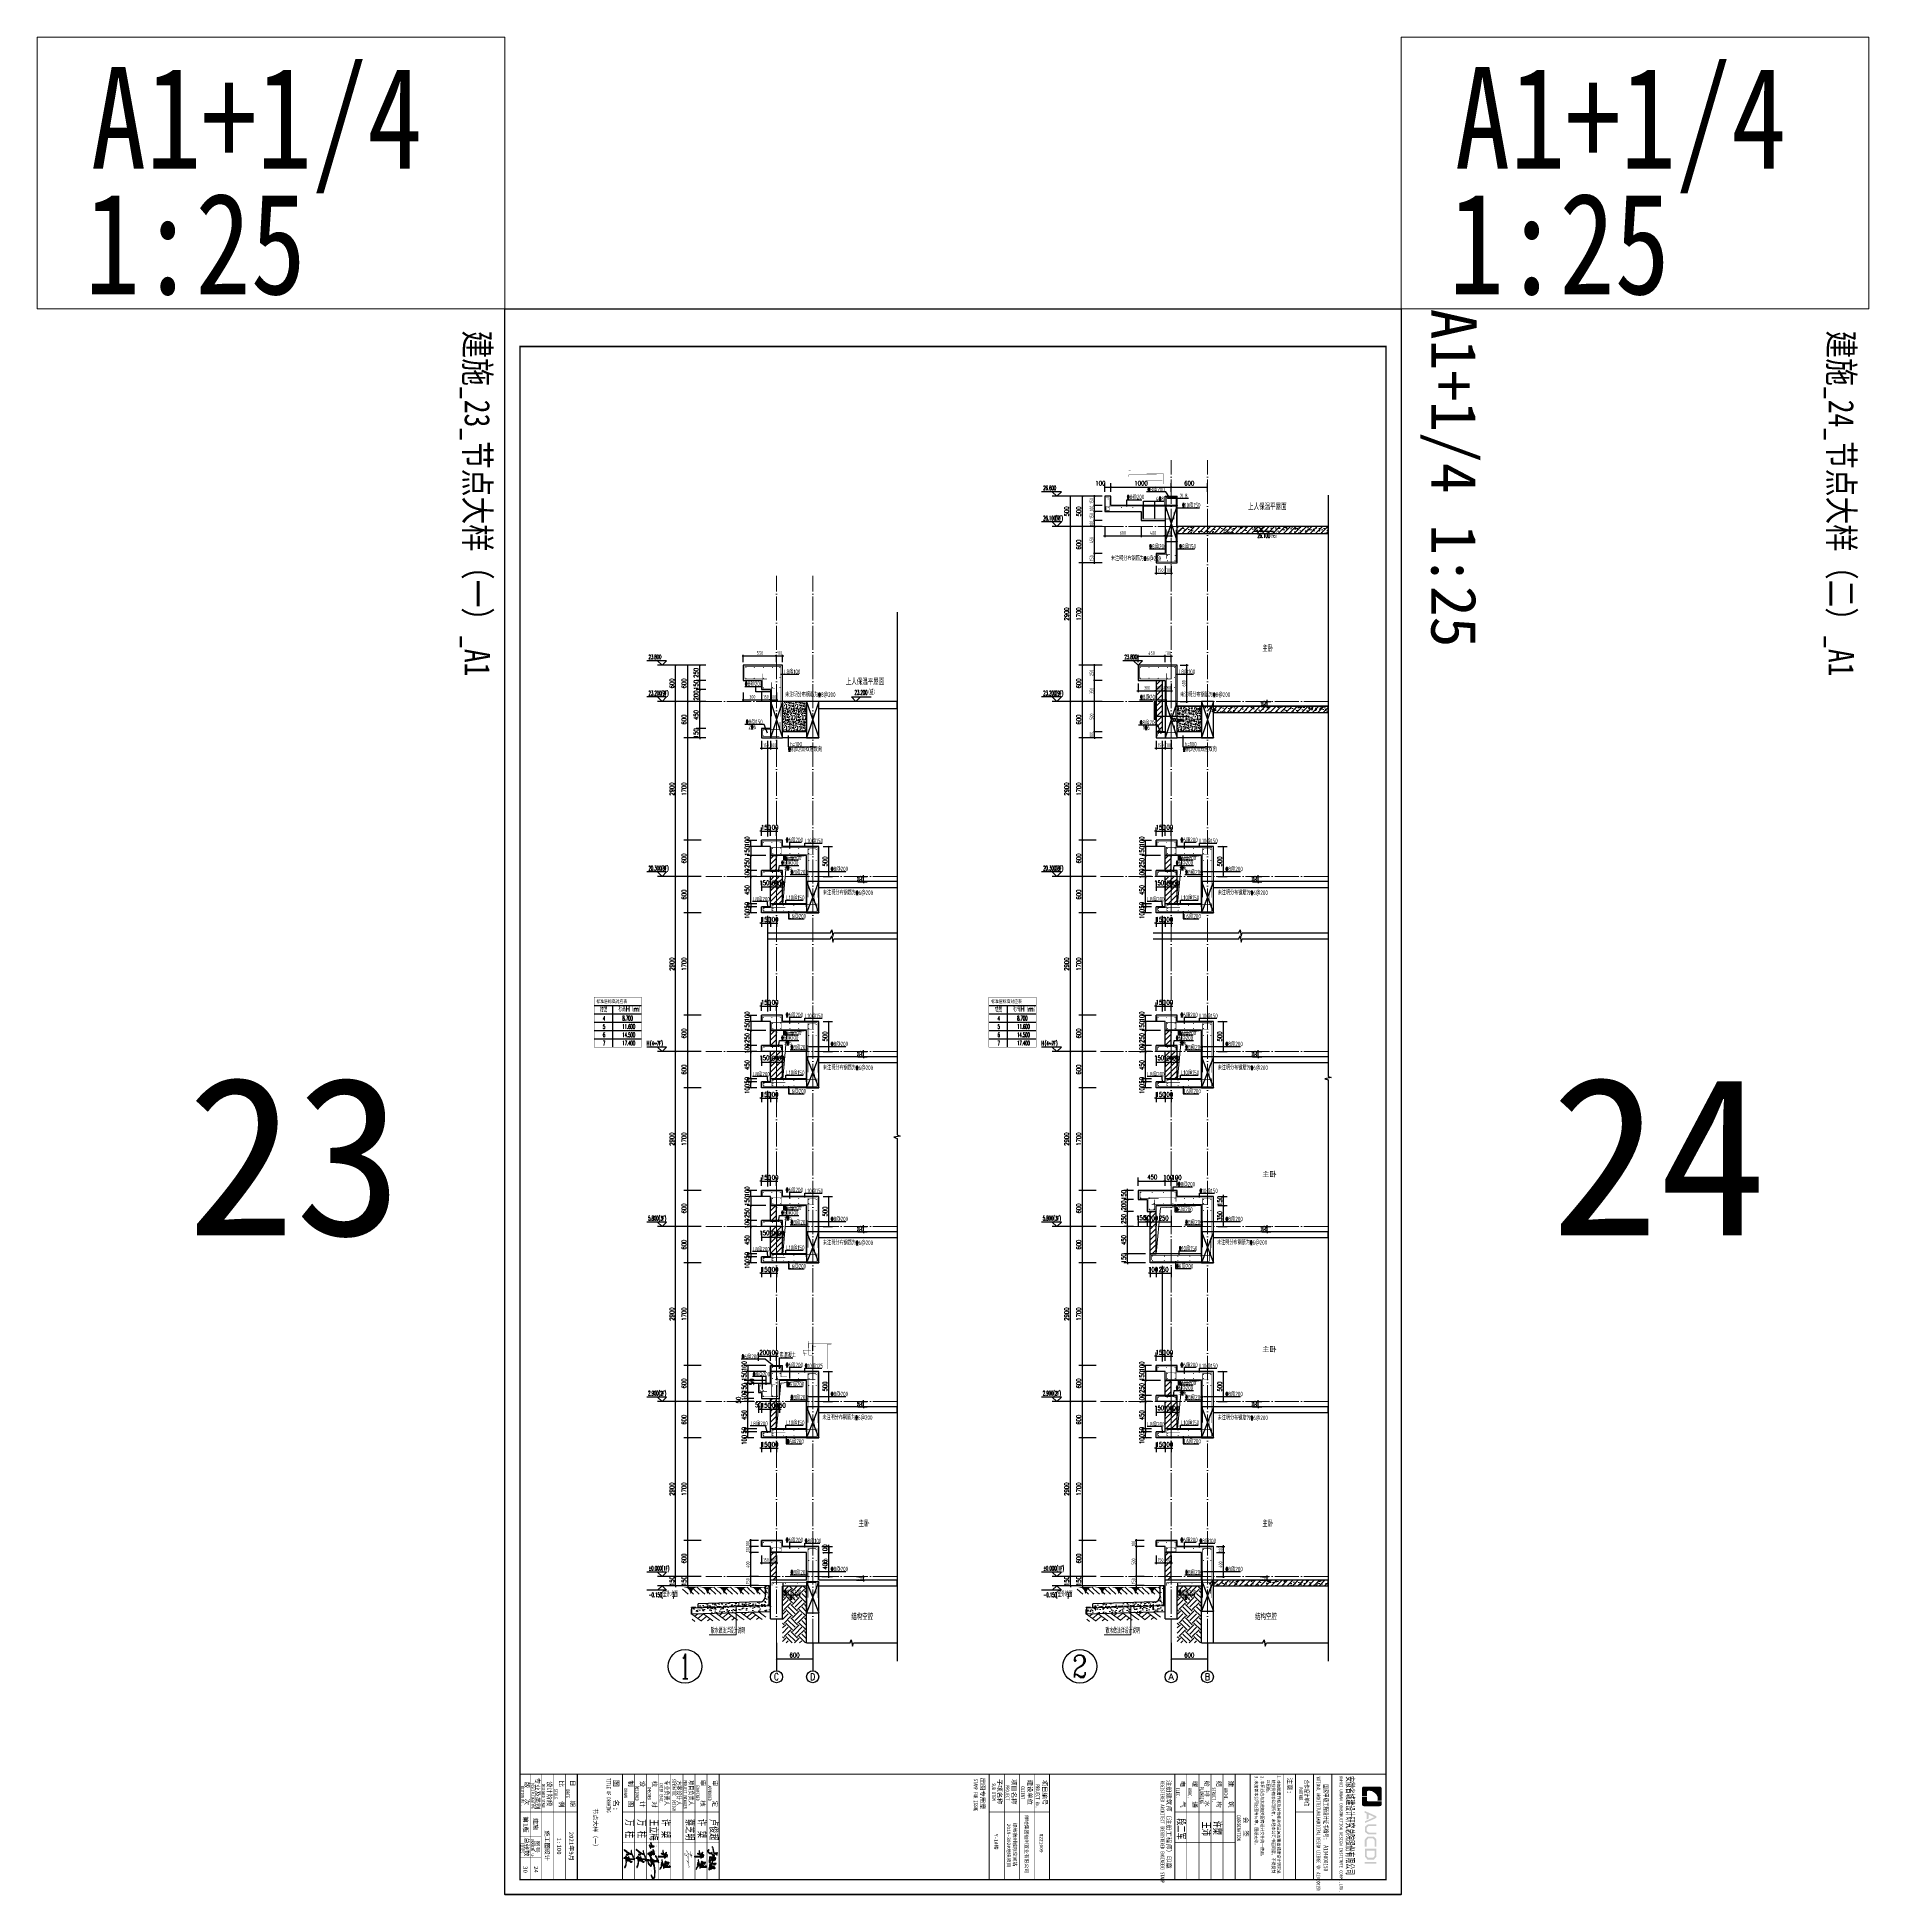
# Model space of a CAD drawing. Extents: x -1058961 to 23600, y -449123 to 2751847.
# Drawn here: x -135911 to -105561, y -38176 to -7395 of the extents above; entities that cross this region are included whole.
import ezdxf
from ezdxf.enums import TextEntityAlignment as Align

# ---------------------------------------------------------------- set-up
doc = ezdxf.new("R2010")
doc.units = 0
doc.header["$LTSCALE"] = 1000
doc.linetypes.add('DASH', pattern=[0.35, 0.25, -0.1])
doc.linetypes.add('DOTE', pattern=[2.42, 2, -0.2, 0.02, -0.2])
doc.layers.get('0').update_dxf_attribs({"linetype": 'CONTINUOUS'})
doc.layers.get('DEFPOINTS').update_dxf_attribs({"linetype": 'CONTINUOUS'})
for name, color, linetype in [('3-屋面构造层', 157, 'CONTINUOUS'), ('A-AXIS_TEXT', 7, 'CONTINUOUS'), ('AXIS', 3, 'CONTINUOUS'), ('C-Sheet-图框', 101, 'CONTINUOUS'), ('COLUMN', 4, 'CONTINUOUS'), ('DIM', 2, 'CONTINUOUS'), ('DIM_ELEV', 3, 'CONTINUOUS'), ('DIM_IDEN', 67, 'CONTINUOUS'), ('DIM_SYMB', 3, 'CONTINUOUS'), ('PUB_DIM', 3, 'CONTINUOUS'), ('PUB_TEXT', 2, 'CONTINUOUS'), ('REIN', 6, 'CONTINUOUS'), ('S-大样-砼线', 7, 'CONTINUOUS'), ('S-引出线', 40, 'CONTINUOUS'), ('TEXT', 2, 'CONTINUOUS'), ('WALL', 5, 'CONTINUOUS'), ('yichutu', 7, 'CONTINUOUS'), ('图签文字', 4, 'CONTINUOUS'), ('导图字', 7, 'CONTINUOUS'), ('水平筋标注', 7, 'CONTINUOUS'), ('看线', 251, 'CONTINUOUS'), ('立面-看线', 251, 'CONTINUOUS')]:
    doc.layers.add(name, color=color, linetype=linetype)
for name, color, linetype, lineweight in [('AXIS_TEXT', 7, 'CONTINUOUS', 20), ('DOTE', 19, 'DOTE', 9), ('PUB_HATCH', 8, 'CONTINUOUS', 9), ('可改文字', 6, 'CONTINUOUS', 18), ('图框', 9, 'CONTINUOUS', 18), ('图签', 147, 'CONTINUOUS', 18), ('填充', 251, 'CONTINUOUS', 5), ('平面-排水沟', 86, 'CONTINUOUS', 15), ('立面-中轮廓线', 30, 'CONTINUOUS', 35), ('立面-洞口示意', 152, 'CONTINUOUS', 13), ('粉刷', 251, 'CONTINUOUS', 9)]:
    doc.layers.add(name, color=color, linetype=linetype, lineweight=lineweight)
doc.layers.add('配箍校核', color=34, linetype='CONTINUOUS', plot=False)
doc.styles.add('_TCH_AXIS', font='COMPLEX', dxfattribs={"bigfont": 'GBCBIG'})
doc.styles.add('_TCH_DIM', font='SIMPLEX.shx', dxfattribs={"width": 0.7, "bigfont": 'GBCBIG.shx'})
doc.styles.add('_TCH_DIM_T3', font='SIMPLEX', dxfattribs={"width": 0.705882, "bigfont": 'GBCBIG'})
doc.styles.add('_TCH_LABEL', font='simhei.ttf')
doc.styles.add('C', font='simhei.ttf')
doc.styles.add('COMPLEX', font='COMPLEX')
doc.styles.add('DIM_FONT_T3', font='SIMPLEX', dxfattribs={"width": 0.705882, "bigfont": 'GBCBIG'})
doc.styles.add('HT', font='simhei.ttf')
doc.styles.add('TSSD_DIMENSION', font='Tssdeng.shx', dxfattribs={"width": 0.7, "bigfont": 'tssdchn.shx'})
doc.styles.add('TSSD_REIN', font='tssdeng.shx', dxfattribs={"width": 0.7, "height": 300, "bigfont": 'tssdchn.shx'})
doc.styles.add('w', font='tssdeng.shx', dxfattribs={"width": 0.8, "bigfont": 'tssdchn.shx'})
doc.styles.add('宋体', font='', dxfattribs={"height": 50})
doc.styles.add('建筑图签-1', font='simhei.ttf', dxfattribs={"width": 0.7})
doc.styles.add('建筑图签-2', font='TXT.shx', dxfattribs={"width": 0.5, "bigfont": 'HZTXT.shx'})
doc.styles.add('黑体', font='simhei.ttf')
doc.styles.get('宋体').set_extended_font_data('SimSun')
doc.dimstyles.new('_TCH_ARCH&&25', dxfattribs={"dimtxt": 74.375, "dimasz": 25, "dimexe": 62.5, "dimexo": 75, "dimgap": 25, "dimtad": 1, "dimdec": 0, "dimzin": 0, "dimdsep": 46, "dimtxsty": '_TCH_DIM_T3', "dimblk": 'ARCHTICK', "dimcen": 0.09, "dimclrt": 7, "dimazin": 0, "dimtfac": 1, "dimtdec": 0, "dimtix": 1, "dimtmove": 2, "dimatfit": 3, "dimldrblk": 'ARCHTICK', "dimfxl": 0, "dimtolj": 1, "dimtzin": 0, "dimarcsym": 0})
doc.dimstyles.new('TSSD_20_20', dxfattribs={"dimtxt": 60, "dimasz": 20, "dimexe": 20, "dimexo": 50, "dimgap": 20, "dimtad": 1, "dimdec": 0, "dimzin": 0, "dimdsep": 46, "dimtxsty": 'TSSD_DIMENSION', "dimblk": 'ARCHTICK', "dimblk1": 'ARCHTICK', "dimblk2": 'ARCHTICK', "dimcen": 0, "dimdle": 20, "dimclrt": 7, "dimadec": 0, "dimazin": 0, "dimtfac": 1, "dimtdec": 0, "dimtix": 1, "dimtmove": 2, "dimatfit": 3, "dimfxl": 0, "dimtolj": 1, "dimtzin": 0, "dimarcsym": 0})
pattern_1 = [(50, (28072.99, 249033.25), (143.452037, -12.550427), [15, -165]), (355, (28072.99, 249033.25), (-27.750267, 150.438427), [12, -132]), (100.4514, (28084.94, 249032.2), (115.701876, 137.88791), [12.74804, -140.22842]), (46.1842, (28072.99, 249073.25), (213.44821, -33.1038), [22.5, -247.5]), (96.6356, (28090.77, 249070.5), (186.93254, 194.82357), [19.12206, -210.3426]), (351.1842, (28072.99, 249073.25), (186.93239, 194.82372), [18, -198]), (21, (28092.99, 249063.25), (119.38141, -80.52378), [15, -165]), (326, (28092.99, 249063.25), (48.663066, 145.03001), [12, -132]), (71.4514, (28102.93, 249056.54), (168.044526, 64.5061), [12.74804, -140.22842]), (37.5, (28072.986, 249033.25), (2.431971, 66.578771), [0, -130.4, 0, -134, 0, -132.5]), (7.5, (28072.986, 249033.25), (52.613907, 78.882342), [0, -76.4, 0, -127.4, 0, -50.5]), (327.5, (28028.386, 249033.25), (106.764487, -4.510974), [0, -50, 0, -156, 0, -207]), (317.5, (28008.39, 249033.25), (116.637234, 20.020996), [0, -65, 0, -103.6, 0, -147])]
pattern_2 = [(45, (-668291.086, 135584.79), (-44.1941915, 44.1941915), [])]
pattern_3 = [(45, (-668291.086, 135539.91), (-44.194174, 44.194174), []), (50, (-668291.09, 135539.91), (179.315046, -15.688034), [18.75, -206.25]), (355, (-668291.09, 135539.91), (-34.687833, 188.048033), [15, -165]), (100.4514, (-668276.14, 135538.6), (144.627345, 172.359886), [15.93505, -175.28553]), (46.1842, (-668291.09, 135589.9), (266.81026, -41.37975), [28.125, -309.375]), (96.6356, (-668268.85, 135586.46), (233.66568, 243.52947), [23.90257, -262.92825]), (351.1842, (-668291.1, 135589.9), (233.66549, 243.52965), [22.5, -247.5]), (21, (-668266.09, 135577.41), (149.226763, -100.654723), [18.75, -206.25]), (326, (-668266.09, 135577.41), (60.828833, 181.28751), [15, -165]), (71.4514, (-668253.65, 135569.02), (210.055657, 80.632624), [15.93505, -175.28553]), (37.5, (-668291.086, 135539.91), (3.039964, 83.2234635), [0, -163, 0, -167.5, 0, -165.625]), (7.5, (-668291.09, 135539.91), (65.767384, 98.602928), [0, -95.5, 0, -159.25, 0, -63.125]), (327.5, (-668346.836, 135539.91), (133.455609, -5.638718), [0, -62.5, 0, -195, 0, -258.75]), (317.5, (-668371.84, 135539.91), (145.796542, 25.026246), [0, -81.25, 0, -129.5, 0, -183.75])]
pattern_4 = [(45, (0, 44.88), (-44.1941915, 44.1941915), [])]
pattern_5 = [(45, (-522191.086, 135584.79), (-44.1941915, 44.1941915), [])]

# ---------------------------------------------------------------- blocks, each defined once
blk = doc.blocks.new('$LINEPAT$素土夯实')
at = {"color": 0}
for p, q in [((0, -210), (210, 0)), ((120, -300), (420, 0)), ((420, 0), (608, -188)), ((495, -300), (795, 0)), ((615, 0), (705, -90)), ((210, -210), (300, -300)), ((315, -105), (502, -293)), ((705, -300), (795, -210))]:
    blk.add_line(p, q, dxfattribs=at)
blk = doc.blocks.new('$LinePat$自然土壤')
at = {"color": 0}
for p, q in [((0, -90), (71, -19)), ((0, -300), (211, -89)), ((210, -300), (286, -224)), ((420, -300), (630, -90))]:
    blk.add_line(p, q, dxfattribs=at)
for points in [[(0, 0), (630, 0), (168, -45), (462, -45)], [(168, -45), (462, -45), (252, -132), (378, -132)], [(252, -132), (378, -132), (315, -300)]]:
    blk.add_solid(points, dxfattribs=at)
blk = doc.blocks.new('sanshui')
at = {"layer": '粉刷'}
h = blk.add_hatch(dxfattribs=at)
h.set_pattern_fill('混凝土', color=256, scale=20)
h.set_pattern_definition(pattern_1)
edge = h.paths.add_edge_path()
edge.add_line((346318, 427330), (346258, 427330))
edge.add_line((346258, 427330), (346258, 427160))
edge.add_arc((346158, 427160), 100, 271.7184, 360, ccw=False)
edge.add_line((346161, 427060), (345138, 427030))
edge.add_line((345138, 427030), (345138, 426970))
edge.add_line((345138, 426970), (346318, 427005))
edge.add_line((346318, 427005), (346318, 427330))
h = blk.add_hatch(dxfattribs=at)
h.set_pattern_fill('混凝土', color=256, scale=20)
h.set_pattern_definition(pattern_1)
h.paths.add_polyline_path([(346338, 426896), (346338, 426996), (345038, 426957), (345038, 426857)])
at = {"layer": 'COLUMN'}
for p, q in [((346258, 427330), (346318, 427330)), ((346258, 427160), (346258, 427330)), ((346318, 426995), (346318, 427330)), ((346338, 426996), (345038, 426957)), ((345038, 426857), (345038, 426957)), ((346161, 427060), (345138, 427030)), ((345138, 426960), (345138, 427030)), ((346338, 426896), (345038, 426857))]:
    blk.add_line(p, q, dxfattribs=at)
blk.add_arc((346158, 427160), 100, 271.7184, 0, dxfattribs=at)
at = {"layer": '立面-中轮廓线', "linetype": 'DASH', "ltscale": 0.3}
blk.add_lwpolyline([(345028, 426857), (345028, 426966), (346318, 427005)], dxfattribs=at)
at = {"layer": '粉刷'}
blk.add_line((344881, 427330), (346258, 427330), dxfattribs=at)
at = {"layer": '粉刷', "yscale": 0.4, "zscale": 0.4}
for name, p, xscale, rotation in [('$LinePat$自然土壤', (345157, 427310), -0.4369306507241237, 359.9999999999903), ('$LinePat$自然土壤', (345432, 427310), -0.4369306507241237, 359.9999999999903), ('$LinePat$自然土壤', (345707, 427310), -0.4369306507241237, 359.9999999999903), ('$LinePat$自然土壤', (345983, 427310), -0.4369306507241237, 359.9999999999903), ('$LinePat$自然土壤', (346258, 427310), -0.4369306507241237, 359.9999999999903), ('$LINEPAT$素土夯实', (345444, 426869), -0.5117605352322558, 1.718358001643932), ('$LINEPAT$素土夯实', (345851, 426881), -0.5117605352322558, 1.718358001643932), ('$LINEPAT$素土夯实', (346258, 426893), -0.5117605352322558, 1.718358001643932)]:
    blk.add_blockref(name, p, dxfattribs=dict(at, xscale=xscale, rotation=rotation))
blk = doc.blocks.new('院标1')
h = blk.add_hatch(color=150)
h.dxf.hatch_style = 1
edge = h.paths.add_edge_path()
edge.add_spline(control_points=[(116373, 648379), (116379, 648379), (116382, 648379), (116391, 648379), (116391, 648379), (116391, 648379), (116616, 648379), (116616, 648379), (116616, 648379), (116616, 648379), (116616, 648054), (116616, 648054), (116616, 648054), (116616, 648054), (116108, 648054), (116108, 648054), (116108, 648054), (116028, 648054), (115963, 648111), (115963, 648199), (115963, 648199), (115963, 648199), (115963, 649215), (115963, 649215), (115963, 649215), (115963, 649295), (116018, 649360), (116108, 649360), (116108, 649360), (116108, 649360), (116897, 649360), (116897, 649360), (116897, 649360), (116897, 649360), (116897, 649080), (116897, 649080), (116897, 649080), (116897, 649080), (116566, 649140), (116356, 648859), (116356, 648859), (116245, 648719), (116240, 648545), (116247, 648466), (116247, 648466), (116254, 648386), (116247, 648466), (116247, 648466), (116247, 648466), (116247, 648466), (116258, 648374), (116373, 648379)], knot_values=[0, 0, 0, 0, 0.0714286, 0.0714286, 0.0714286, 0.1071429, 0.1428571, 0.1428571, 0.1428571, 0.1785714, 0.2142857, 0.2142857, 0.2142857, 0.25, 0.2857143, 0.2857143, 0.2857143, 0.3214286, 0.3571429, 0.3571429, 0.3571429, 0.3928571, 0.4285714, 0.4285714, 0.4285714, 0.4642857, 0.5, 0.5, 0.5, 0.5357143, 0.5714286, 0.5714286, 0.5714286, 0.6071429, 0.6428571, 0.6428571, 0.6428571, 0.6785714, 0.7142857, 0.7142857, 0.7142857, 0.75, 0.7857143, 0.7857143, 0.7857143, 0.8214286, 0.8571429, 0.8571429, 0.8571429, 0.9285714, 1, 1, 1, 1], degree=3, periodic=0)
h = blk.add_hatch(color=150)
h.dxf.hatch_style = 1
edge = h.paths.add_edge_path()
edge.add_spline(control_points=[(117268, 649215), (117268, 649215), (117268, 648199), (117268, 648199), (117268, 648199), (117268, 648114), (117212, 648054), (117123, 648054), (117123, 648054), (117123, 648054), (116663, 648054), (116663, 648054), (116663, 648054), (116663, 648054), (116663, 648379), (116663, 648379), (116663, 648379), (116663, 648379), (116865, 648379), (116865, 648379), (116865, 648379), (116907, 648379), (116941, 648413), (116941, 648455), (116941, 648455), (116941, 648455), (116941, 649360), (116941, 649360), (116941, 649360), (116941, 649360), (117123, 649360), (117123, 649360), (117123, 649360), (117204, 649360), (117268, 649306), (117268, 649215)], knot_values=[0, 0, 0, 0, 0.1, 0.1, 0.1, 0.15, 0.2, 0.2, 0.2, 0.25, 0.3, 0.3, 0.3, 0.35, 0.4, 0.4, 0.4, 0.45, 0.5, 0.5, 0.5, 0.55, 0.6, 0.6, 0.6, 0.65, 0.7, 0.7, 0.7, 0.75, 0.8, 0.8, 0.8, 0.9, 1, 1, 1, 1], degree=3, periodic=0)
blk = doc.blocks.new('ljc')
at = {"linetype": 'Continuous'}
h = blk.add_hatch(color=0, dxfattribs=at)
h.paths.add_polyline_path([(2023, 1568), (2019, 1564), (2020, 1562), (2024, 1562), (2022, 1552), (1955, 1538), (1933, 1530), (1930, 1527), (1929, 1525), (1931, 1523), (1944, 1524), (1946, 1526), (1942, 1528), (1960, 1535), (1967, 1535), (1975, 1538), (1985, 1539), (1998, 1543), (2010, 1544), (2018, 1547), (2025, 1546), (2035, 1549), (2061, 1550), (2052, 1537), (2042, 1528), (2028, 1521), (2023, 1521), (2018, 1526), (2015, 1527), (2013, 1525), (2013, 1521), (2019, 1516), (2022, 1508), (2022, 1494), (2012, 1477), (2000, 1469), (1988, 1467), (1982, 1473), (1980, 1480), (1978, 1482), (1978, 1475), (1981, 1468), (1988, 1463), (1994, 1463), (2005, 1467), (2018, 1478), (2027, 1493), (2028, 1504), (2025, 1517), (2033, 1518), (2054, 1533), (2067, 1549), (2067, 1552), (2064, 1555), (2029, 1553), (2036, 1575), (2049, 1591), (2047, 1593), (2043, 1592), (2028, 1573), (2025, 1589), (2021, 1597), (2018, 1599), (2017, 1597), (2020, 1590)])
h.paths.add_polyline_path([(2081, 1522), (2081, 1528), (2075, 1541), (2093, 1562), (2097, 1572), (2094, 1577), (2087, 1576), (2089, 1572), (2092, 1572), (2091, 1567), (2080, 1551), (2066, 1537), (2065, 1535), (2067, 1533), (2073, 1535), (2077, 1523), (2077, 1513), (2072, 1496), (2072, 1492), (2074, 1490), (2078, 1494), (2083, 1510), (2099, 1510), (2119, 1507), (2119, 1500), (2116, 1496), (2108, 1493), (2087, 1496), (2084, 1492), (2087, 1489), (2103, 1488), (2122, 1483), (2140, 1484), (2148, 1482), (2152, 1486), (2152, 1491), (2148, 1488), (2125, 1488), (2114, 1490), (2124, 1499), (2126, 1509), (2121, 1512), (2119, 1511), (2108, 1514), (2124, 1523), (2132, 1532), (2130, 1535), (2121, 1536), (2115, 1533), (2109, 1533), (2123, 1555), (2121, 1559), (2114, 1557), (2116, 1564), (2115, 1569), (2111, 1573), (2105, 1572), (2093, 1554)])
h.paths.add_polyline_path([(2089, 1535), (2097, 1535), (2112, 1551), (2116, 1552), (2111, 1543), (2099, 1528), (2101, 1526), (2114, 1528), (2121, 1531), (2124, 1530), (2118, 1524), (2101, 1515), (2084, 1514), (2084, 1518)], flags=16)
h.paths.add_polyline_path([(2093, 1537), (2095, 1540), (2103, 1546), (2096, 1537)], flags=16)
h.paths.add_polyline_path([(2093, 1544), (2094, 1549), (2106, 1568), (2109, 1569), (2111, 1567), (2108, 1554), (2104, 1550)], flags=16)
h.paths.add_polyline_path([(2141, 1534), (2138, 1533), (2137, 1531), (2142, 1527), (2155, 1522), (2158, 1523), (2153, 1528)])
h.paths.add_polyline_path([(2175, 1522), (2173, 1524), (2172, 1546), (2183, 1545), (2185, 1547), (2183, 1557), (2178, 1566), (2177, 1561), (2180, 1556), (2181, 1550), (2175, 1550), (2170, 1554), (2169, 1574), (2171, 1574), (2175, 1569), (2176, 1571), (2170, 1579), (2167, 1579), (2165, 1577), (2164, 1562), (2166, 1553), (2163, 1553), (2162, 1551), (2167, 1547), (2169, 1537), (2169, 1524), (2166, 1521), (2165, 1517), (2168, 1513), (2170, 1513), (2173, 1517), (2180, 1517), (2178, 1502), (2175, 1500), (2167, 1499), (2175, 1496), (2180, 1497), (2183, 1500), (2184, 1511), (2187, 1521), (2185, 1523)])
h.paths.add_polyline_path([(2233, 1542), (2233, 1564), (2231, 1567), (2215, 1558), (2210, 1557), (2206, 1552), (2211, 1548), (2211, 1551), (2229, 1560), (2228, 1542), (2227, 1537), (2224, 1533), (2220, 1534), (2213, 1542), (2211, 1543), (2209, 1541), (2209, 1508), (2189, 1508), (2187, 1506), (2191, 1503), (2213, 1503), (2217, 1511), (2222, 1516), (2232, 1518), (2234, 1513), (2234, 1505), (2227, 1505), (2232, 1502), (2232, 1500), (2228, 1497), (2229, 1493), (2239, 1495), (2243, 1489), (2243, 1486), (2212, 1492), (2189, 1492), (2179, 1494), (2176, 1496), (2167, 1496), (2164, 1498), (2154, 1499), (2147, 1503), (2144, 1503), (2143, 1501), (2144, 1498), (2153, 1494), (2174, 1491), (2186, 1487), (2211, 1487), (2222, 1484), (2230, 1484), (2243, 1480), (2249, 1480), (2251, 1482), (2244, 1496), (2246, 1499), (2238, 1503), (2239, 1513), (2237, 1520), (2233, 1523), (2224, 1522), (2214, 1516), (2212, 1522), (2213, 1536), (2220, 1530), (2228, 1530), (2230, 1532)])
at = {"color": 0, "linetype": 'Continuous'}
for points in [[(1930, 1527), (1929, 1525), (1931, 1523), (1944, 1524), (1946, 1526), (1942, 1528), (1960, 1535), (1967, 1535), (1975, 1538), (1985, 1539), (1998, 1543), (2010, 1544), (2018, 1547), (2025, 1546), (2035, 1549), (2061, 1550), (2052, 1537), (2042, 1528), (2028, 1521), (2023, 1521), (2018, 1526), (2015, 1527), (2013, 1525), (2013, 1521), (2019, 1516), (2022, 1508), (2022, 1494), (2012, 1477), (2000, 1469), (1988, 1467), (1982, 1473), (1980, 1480), (1978, 1482), (1978, 1475), (1981, 1468), (1988, 1463), (1994, 1463), (2005, 1467), (2018, 1478), (2027, 1493), (2028, 1504), (2025, 1517), (2033, 1518), (2054, 1533), (2067, 1549), (2067, 1552), (2064, 1555), (2029, 1553), (2036, 1575), (2049, 1591), (2047, 1593), (2043, 1592), (2028, 1573), (2025, 1589), (2021, 1597), (2018, 1599), (2017, 1597), (2020, 1590), (2023, 1568), (2019, 1564), (2020, 1562), (2024, 1562), (2022, 1552), (1955, 1538), (1933, 1530), (1930, 1527)], [(2016, 1561), (2015, 1560), (2017, 1560), (2016, 1561)], [(2017, 1562), (2016, 1561), (2019, 1561), (2017, 1562)], [(2066, 1537), (2065, 1535), (2067, 1533), (2073, 1535), (2077, 1523), (2077, 1513), (2072, 1496), (2072, 1492), (2074, 1490), (2078, 1494), (2083, 1510), (2099, 1510), (2119, 1507), (2119, 1500), (2116, 1496), (2108, 1493), (2087, 1496), (2084, 1492), (2087, 1489), (2103, 1488), (2122, 1483), (2140, 1484), (2148, 1482), (2152, 1486), (2152, 1491), (2148, 1488), (2125, 1488), (2114, 1490), (2124, 1499), (2126, 1509), (2121, 1512), (2119, 1511), (2108, 1514), (2124, 1523), (2132, 1532), (2130, 1535), (2121, 1536), (2115, 1533), (2109, 1533), (2123, 1555), (2121, 1559), (2114, 1557), (2116, 1564), (2115, 1569), (2111, 1573), (2105, 1572), (2093, 1554), (2081, 1522), (2081, 1528), (2075, 1541), (2093, 1562), (2097, 1572), (2094, 1577), (2087, 1576), (2089, 1572), (2092, 1572), (2091, 1567), (2080, 1551), (2066, 1537)], [(2084, 1514), (2084, 1518), (2089, 1535), (2097, 1535), (2112, 1551), (2116, 1552), (2111, 1543), (2099, 1528), (2101, 1526), (2114, 1528), (2121, 1531), (2124, 1530), (2118, 1524), (2101, 1515), (2084, 1514)], [(2093, 1544), (2094, 1549), (2106, 1568), (2109, 1569), (2111, 1567), (2108, 1554), (2104, 1550), (2093, 1544)], [(2093, 1537), (2095, 1540), (2103, 1546), (2096, 1537), (2093, 1537)], [(2144, 1503), (2143, 1501), (2144, 1498), (2153, 1494), (2174, 1491), (2186, 1487), (2211, 1487), (2222, 1484), (2230, 1484), (2243, 1480), (2249, 1480), (2251, 1482), (2244, 1496), (2246, 1499), (2238, 1503), (2239, 1513), (2237, 1520), (2233, 1523), (2224, 1522), (2214, 1516), (2212, 1522), (2213, 1536), (2220, 1530), (2228, 1530), (2230, 1532), (2233, 1542), (2233, 1564), (2231, 1567), (2215, 1558), (2210, 1557), (2206, 1552), (2211, 1548), (2211, 1551), (2229, 1560), (2228, 1542), (2227, 1537), (2224, 1533), (2220, 1534), (2213, 1542), (2211, 1543), (2209, 1541), (2209, 1508), (2189, 1508), (2187, 1506), (2191, 1503), (2213, 1503), (2217, 1511), (2222, 1516), (2232, 1518), (2234, 1513), (2234, 1505), (2227, 1505), (2232, 1502), (2232, 1500), (2228, 1497), (2229, 1493), (2239, 1495), (2243, 1489), (2243, 1486), (2212, 1492), (2189, 1492), (2179, 1494), (2176, 1496), (2167, 1496), (2164, 1498), (2154, 1499), (2147, 1503), (2144, 1503)], [(2163, 1553), (2162, 1551), (2167, 1547), (2169, 1537), (2169, 1524), (2166, 1521), (2165, 1517), (2168, 1513), (2170, 1513), (2173, 1517), (2180, 1517), (2178, 1502), (2175, 1500), (2167, 1499), (2175, 1496), (2180, 1497), (2183, 1500), (2184, 1511), (2187, 1521), (2185, 1523), (2175, 1522), (2173, 1524), (2172, 1546), (2183, 1545), (2185, 1547), (2183, 1557), (2178, 1566), (2177, 1561), (2180, 1556), (2181, 1550), (2175, 1550), (2170, 1554), (2169, 1574), (2171, 1574), (2175, 1569), (2176, 1571), (2170, 1579), (2167, 1579), (2165, 1577), (2164, 1562), (2166, 1553), (2163, 1553)], [(2177, 1569), (2176, 1570), (2175, 1567), (2177, 1565), (2177, 1569)], [(2138, 1533), (2137, 1531), (2142, 1527), (2155, 1522), (2158, 1523), (2153, 1528), (2141, 1534), (2138, 1533)]]:
    blk.add_lwpolyline(points, dxfattribs=at)
blk = doc.blocks.new('A$C6AF37BC7')
h = blk.add_hatch(color=256)
h.paths.add_polyline_path([(660, -48), (672, -48), (678, -96)], flags=16)
h.paths.add_polyline_path([(708, 144), (702, 150), (660, 126), (672, 66), (666, 36), (456, -42), (366, -60), (294, -60), (276, -72), (288, -96), (456, -72), (612, -12), (564, -102), (552, -114), (546, -96), (534, -102), (534, -138), (558, -144), (654, -18), (654, 6), (672, 12), (678, -30), (648, -30), (642, -54), (654, -84), (654, -138), (684, -168), (708, -156), (714, -60), (804, -108), (948, -228), (1038, -258), (1062, -258), (1074, -246), (1056, -228), (1032, -228), (954, -192), (786, -60), (708, -30), (714, 24), (756, 30), (816, 54), (954, 48), (972, 66), (948, 84), (810, 84), (702, 48), (690, 120), (726, 132), (720, 144)])
h.paths.add_polyline_path([(852, 216), (864, 216), (870, 174), (840, 198)], flags=16)
h.paths.add_polyline_path([(-312, 282), (-318, 288), (-336, 288), (-348, 276), (-246, 180), (-222, 192), (-222, 210)], flags=17)
h.paths.add_polyline_path([(546, 330), (552, 330), (564, 300), (558, 216), (486, 174), (462, 180), (438, 222)], flags=16)
h.paths.add_polyline_path([(-102, 342), (-48, 336), (-18, 324), (18, 324), (-36, 246), (-174, 96), (-156, 246), (-132, 306)], flags=16)
h.paths.add_polyline_path([(-66, 366), (-72, 372), (-108, 372), (-138, 342), (-168, 288), (-192, 192), (-204, 18), (-228, -78), (-228, 6), (-258, 42), (-306, 48), (-438, 12), (-456, 12), (-468, 24), (-498, 0), (-486, -12), (-420, -12), (-318, 18), (-270, 18), (-252, -6), (-252, -102), (-264, -138), (-240, -156), (-216, -132), (-192, -72), (-174, 60), (-108, 66), (12, 108), (0, 0), (0, -366), (-18, -342), (-24, -372), (-6, -396), (24, -396), (24, -78), (42, 120), (108, 132), (132, 144), (144, 162), (132, 174), (66, 162), (48, 210), (48, 240), (18, 240), (12, 138), (-144, 90), (-114, 138), (-24, 228), (54, 330), (36, 354), (-18, 354)])
h.paths.add_polyline_path([(756, 378), (750, 384), (732, 384), (714, 366), (732, 360), (738, 324), (714, 180), (714, 156), (726, 144), (750, 162), (762, 366)])
h.paths.add_polyline_path([(498, 516), (492, 522), (474, 516), (492, 474), (486, 378), (444, 336), (468, 324), (552, 366), (426, 246), (408, 210), (414, 192), (462, 150), (504, 150), (552, 180), (552, 138), (570, 132), (582, 150), (588, 198), (666, 258), (648, 246), (690, 240), (702, 258), (666, 294), (588, 240), (588, 324), (564, 348), (630, 402), (654, 426), (654, 438), (636, 444), (534, 390), (576, 432), (618, 456), (630, 480), (606, 486), (570, 462), (516, 408), (516, 492)])
h.paths.add_polyline_path([(846, 594), (840, 600), (828, 600), (798, 570), (780, 522), (792, 516), (840, 570), (852, 516), (864, 264), (840, 246), (792, 246), (786, 258), (804, 294), (804, 324), (786, 330), (756, 264), (756, 240), (810, 204), (786, 174), (792, 162), (822, 186), (888, 102), (900, 96), (918, 114), (894, 216), (882, 510), (870, 570)])
at = {"linetype": 'Continuous'}
for points in [[(-66, 366), (-72, 372), (-108, 372), (-138, 342), (-168, 288), (-192, 192), (-204, 18), (-228, -78), (-228, 6), (-258, 42), (-306, 48), (-438, 12), (-456, 12), (-468, 24), (-498, 0), (-486, -12), (-420, -12), (-318, 18), (-270, 18), (-252, -6), (-252, -102), (-264, -138), (-240, -156), (-216, -132), (-192, -72), (-174, 60), (-108, 66), (12, 108), (0, 0), (0, -366), (-18, -342), (-24, -372), (-6, -396), (24, -396), (24, -78), (42, 120), (108, 132), (132, 144), (144, 162), (132, 174), (66, 162), (48, 210), (48, 240), (18, 240), (12, 138), (-144, 90), (-114, 138), (-24, 228), (54, 330), (36, 354), (-18, 354), (-66, 366)], [(-312, 282), (-318, 288), (-336, 288), (-348, 276), (-246, 180), (-222, 192), (-222, 210), (-312, 282)], [(-102, 342), (-48, 336), (-18, 324), (18, 324), (-36, 246), (-174, 96), (-156, 246), (-132, 306), (-102, 342)], [(708, 144), (702, 150), (660, 126), (672, 66), (666, 36), (456, -42), (366, -60), (294, -60), (276, -72), (288, -96), (456, -72), (612, -12), (564, -102), (552, -114), (546, -96), (534, -102), (534, -138), (558, -144), (654, -18), (654, 6), (672, 12), (678, -30), (648, -30), (642, -54), (654, -84), (654, -138), (684, -168), (708, -156), (714, -60), (804, -108), (948, -228), (1038, -258), (1062, -258), (1074, -246), (1056, -228), (1032, -228), (954, -192), (786, -60), (708, -30), (714, 24), (756, 30), (816, 54), (954, 48), (972, 66), (948, 84), (810, 84), (702, 48), (690, 120), (726, 132), (720, 144), (708, 144)], [(498, 516), (492, 522), (474, 516), (492, 474), (486, 378), (444, 336), (468, 324), (552, 366), (426, 246), (408, 210), (414, 192), (462, 150), (504, 150), (552, 180), (552, 138), (570, 132), (582, 150), (588, 198), (666, 258), (648, 246), (690, 240), (702, 258), (666, 294), (588, 240), (588, 324), (564, 348), (630, 402), (654, 426), (654, 438), (636, 444), (534, 390), (576, 432), (618, 456), (630, 480), (606, 486), (570, 462), (516, 408), (516, 492), (498, 516)], [(546, 330), (552, 330), (564, 300), (558, 216), (486, 174), (462, 180), (438, 222), (546, 330)], [(756, 378), (750, 384), (732, 384), (714, 366), (732, 360), (738, 324), (714, 180), (714, 156), (726, 144), (750, 162), (762, 366), (756, 378)], [(846, 594), (840, 600), (828, 600), (798, 570), (780, 522), (792, 516), (840, 570), (852, 516), (864, 264), (840, 246), (792, 246), (786, 258), (804, 294), (804, 324), (786, 330), (756, 264), (756, 240), (810, 204), (786, 174), (792, 162), (822, 186), (888, 102), (900, 96), (918, 114), (894, 216), (882, 510), (870, 570), (846, 594)], [(852, 216), (864, 216), (870, 174), (840, 198), (852, 216)], [(660, -48), (672, -48), (678, -96), (660, -48)]]:
    blk.add_lwpolyline(points, dxfattribs=at)
blk = doc.blocks.new('GFDDDDRG')
at = {"linetype": 'Continuous'}
h = blk.add_hatch(color=256, dxfattribs=at)
h.paths.add_polyline_path([(897805, -158637), (897807, -158635), (897807, -158631), (897799, -158625), (897787, -158637), (897769, -158637), (897738, -158625), (897688, -158595), (897657, -158571), (897649, -158568), (897588, -158517), (897568, -158497), (897559, -158502), (897559, -158506), (897571, -158514), (897579, -158523), (897652, -158581), (897658, -158583), (897672, -158595), (897730, -158632), (897765, -158647), (897786, -158650), (897798, -158646)])
h.paths.add_polyline_path([(897868, -158758), (897870, -158757), (897868, -158743), (897856, -158722), (897846, -158692), (897838, -158680), (897825, -158644), (897822, -158641), (897820, -158631), (897816, -158623), (897811, -158602), (897805, -158589), (897801, -158560), (897801, -158535), (897798, -158527), (897792, -158539), (897792, -158571), (897802, -158616), (897810, -158631), (897811, -158640), (897823, -158670), (897829, -158679), (897835, -158698), (897849, -158727), (897849, -158733), (897858, -158760), (897862, -158763)])
h.paths.add_polyline_path([(897717, -158653), (897718, -158652), (897718, -158647), (897711, -158643), (897685, -158665), (897679, -158667), (897642, -158656), (897636, -158659), (897634, -158667), (897642, -158673), (897655, -158673), (897666, -158677), (897687, -158679), (897700, -158671)])
h.paths.add_polyline_path([(897903, -158820), (897904, -158818), (897904, -158815), (897898, -158809), (897876, -158814), (897853, -158814), (897738, -158802), (897723, -158772), (897717, -158751), (897717, -158739), (897712, -158734), (897705, -158736), (897703, -158745), (897712, -158770), (897712, -158776), (897724, -158799), (897706, -158800), (897681, -158797), (897673, -158782), (897667, -158776), (897691, -158790), (897696, -158790), (897699, -158787), (897694, -158778), (897678, -158770), (897648, -158749), (897643, -158742), (897627, -158725), (897625, -158721), (897618, -158719), (897612, -158725), (897643, -158758), (897664, -158787), (897669, -158794), (897655, -158796), (897628, -158790), (897618, -158790), (897612, -158775), (897613, -158772), (897637, -158772), (897642, -158775), (897645, -158769), (897642, -158766), (897618, -158763), (897610, -158764), (897604, -158748), (897600, -158743), (897592, -158746), (897597, -158764), (897568, -158769), (897562, -158772), (897555, -158781), (897559, -158790), (897562, -158788), (897591, -158793), (897607, -158799), (897616, -158827), (897622, -158863), (897624, -158937), (897622, -158955), (897619, -158962), (897621, -158973), (897618, -158977), (897618, -158989), (897610, -159012), (897610, -159021), (897586, -159073), (897577, -159084), (897579, -159091), (897585, -159096), (897592, -159093), (897604, -159072), (897616, -159042), (897625, -159013), (897633, -158968), (897636, -158931), (897634, -158875), (897631, -158863), (897630, -158836), (897621, -158799), (897636, -158803), (897670, -158806), (897672, -158811), (897666, -158829), (897676, -158839), (897679, -158836), (897679, -158827), (897687, -158814), (897687, -158808), (897718, -158809), (897732, -158812), (897751, -158829), (897763, -158835), (897777, -158838), (897780, -158832), (897754, -158820), (897748, -158812), (897879, -158826), (897889, -158826)])
h.paths.add_polyline_path([(897822, -158907), (897823, -158905), (897823, -158893), (897820, -158889), (897813, -158887), (897808, -158890), (897805, -158896), (897810, -158902), (897805, -158905), (897798, -158904), (897777, -158893), (897738, -158865), (897733, -158859), (897715, -158847), (897703, -158835), (897697, -158835), (897693, -158841), (897693, -158853), (897696, -158859), (897684, -158853), (897667, -158851), (897658, -158859), (897654, -158857), (897640, -158842), (897634, -158845), (897645, -158865), (897658, -158874), (897669, -158874), (897675, -158865), (897681, -158865), (897709, -158880), (897715, -158872), (897706, -158850), (897789, -158913), (897801, -158917), (897811, -158917), (897822, -158910)], flags=17)
h = blk.add_hatch(color=256, dxfattribs=at)
h.paths.add_polyline_path([(898205, -158637), (898207, -158635), (898207, -158631), (898199, -158625), (898187, -158637), (898169, -158637), (898138, -158625), (898088, -158595), (898057, -158571), (898049, -158568), (897988, -158517), (897968, -158497), (897959, -158502), (897959, -158506), (897971, -158514), (897979, -158523), (898052, -158581), (898058, -158583), (898072, -158595), (898130, -158632), (898165, -158647), (898186, -158650), (898198, -158646)])
h.paths.add_polyline_path([(898268, -158758), (898270, -158757), (898268, -158743), (898256, -158722), (898246, -158692), (898238, -158680), (898225, -158644), (898222, -158641), (898220, -158631), (898216, -158623), (898211, -158602), (898205, -158589), (898201, -158560), (898201, -158535), (898198, -158527), (898192, -158539), (898192, -158571), (898202, -158616), (898210, -158631), (898211, -158640), (898223, -158670), (898229, -158679), (898235, -158698), (898249, -158727), (898249, -158733), (898258, -158760), (898262, -158763)])
h.paths.add_polyline_path([(898117, -158653), (898118, -158652), (898118, -158647), (898111, -158643), (898085, -158665), (898079, -158667), (898042, -158656), (898036, -158659), (898034, -158667), (898042, -158673), (898055, -158673), (898066, -158677), (898087, -158679), (898100, -158671)])
h.paths.add_polyline_path([(898303, -158820), (898304, -158818), (898304, -158815), (898298, -158809), (898276, -158814), (898253, -158814), (898138, -158802), (898123, -158772), (898117, -158751), (898117, -158739), (898112, -158734), (898105, -158736), (898103, -158745), (898112, -158770), (898112, -158776), (898124, -158799), (898106, -158800), (898081, -158797), (898073, -158782), (898067, -158776), (898091, -158790), (898096, -158790), (898099, -158787), (898094, -158778), (898078, -158770), (898048, -158749), (898043, -158742), (898027, -158725), (898025, -158721), (898018, -158719), (898012, -158725), (898043, -158758), (898064, -158787), (898069, -158794), (898055, -158796), (898028, -158790), (898018, -158790), (898012, -158775), (898013, -158772), (898037, -158772), (898042, -158775), (898045, -158769), (898042, -158766), (898018, -158763), (898010, -158764), (898004, -158748), (898000, -158743), (897992, -158746), (897997, -158764), (897968, -158769), (897962, -158772), (897955, -158781), (897959, -158790), (897962, -158788), (897991, -158793), (898007, -158799), (898016, -158827), (898022, -158863), (898024, -158937), (898022, -158955), (898019, -158962), (898021, -158973), (898018, -158977), (898018, -158989), (898010, -159012), (898010, -159021), (897986, -159073), (897977, -159084), (897979, -159091), (897985, -159096), (897992, -159093), (898004, -159072), (898016, -159042), (898025, -159013), (898033, -158968), (898036, -158931), (898034, -158875), (898031, -158863), (898030, -158836), (898021, -158799), (898036, -158803), (898070, -158806), (898072, -158811), (898066, -158829), (898076, -158839), (898079, -158836), (898079, -158827), (898087, -158814), (898087, -158808), (898118, -158809), (898132, -158812), (898151, -158829), (898163, -158835), (898177, -158838), (898180, -158832), (898154, -158820), (898148, -158812), (898279, -158826), (898289, -158826)])
h.paths.add_polyline_path([(898222, -158907), (898223, -158905), (898223, -158893), (898220, -158889), (898213, -158887), (898208, -158890), (898205, -158896), (898210, -158902), (898205, -158905), (898198, -158904), (898177, -158893), (898138, -158865), (898133, -158859), (898115, -158847), (898103, -158835), (898097, -158835), (898093, -158841), (898093, -158853), (898096, -158859), (898084, -158853), (898067, -158851), (898058, -158859), (898054, -158857), (898040, -158842), (898034, -158845), (898045, -158865), (898058, -158874), (898069, -158874), (898075, -158865), (898081, -158865), (898109, -158880), (898115, -158872), (898106, -158850), (898189, -158913), (898201, -158917), (898211, -158917), (898222, -158910)], flags=17)
h = blk.add_hatch(color=0, dxfattribs=at)
h.paths.add_polyline_path([(898707, -158931), (898709, -158928), (898704, -158914), (898704, -158897), (898689, -158882), (898689, -158871), (898666, -158816), (898649, -158759), (898612, -158707), (898600, -158707), (898591, -158721), (898612, -158738), (898635, -158776), (898646, -158816), (898672, -158871), (898672, -158882), (898640, -158874), (898594, -158871), (898565, -158862), (898488, -158813), (898421, -158684), (898396, -158646), (898373, -158623), (898361, -158623), (898352, -158632), (898349, -158649), (898364, -158652), (898370, -158646), (898396, -158678), (898459, -158796), (898439, -158793), (898430, -158805), (898430, -158813), (898453, -158839), (898462, -158839), (898465, -158833), (898453, -158819), (898470, -158828), (898485, -158851), (898479, -158854), (898465, -158848), (898401, -158845), (898384, -158839), (898263, -158839), (898257, -158845), (898257, -158854), (898263, -158859), (898427, -158865), (898488, -158874), (898499, -158885), (898496, -158888), (898473, -158880), (898450, -158885), (898439, -158897), (898442, -158917), (898473, -158946), (898453, -158966), (898453, -158992), (898447, -159006), (898450, -159018), (898447, -159026), (898424, -159015), (898387, -158975), (898364, -158928), (898358, -158900), (898347, -158880), (898344, -158905), (898355, -158952), (898373, -158986), (898410, -159029), (898439, -159047), (898459, -159047), (898468, -159032), (898468, -159006), (898476, -158972), (898488, -158972), (898514, -158983), (898525, -158975), (898519, -158963), (898499, -158954), (898459, -158908), (898485, -158905), (898502, -158911), (898491, -158914), (898488, -158920), (898519, -158940), (898522, -158963), (898528, -158969), (898542, -159044), (898548, -159055), (898554, -159104), (898560, -159116), (898568, -159228), (898563, -159375), (898557, -159407), (898545, -159435), (898534, -159447), (898522, -159447), (898505, -159430), (898468, -159346), (898462, -159340), (898456, -159343), (898456, -159360), (898476, -159415), (898496, -159450), (898517, -159467), (898528, -159470), (898542, -159464), (898557, -159450), (898574, -159415), (898583, -159360), (898586, -159214), (898580, -159136), (898574, -159119), (898563, -159029), (898540, -158949), (898545, -158949), (898557, -158937), (898551, -158926), (898534, -158920), (898554, -158917), (898557, -158903), (898548, -158897), (898525, -158894), (898517, -158882), (898571, -158888), (898580, -158897), (898600, -158891), (898684, -158908), (898701, -158934)])
h.paths.add_polyline_path([(898519, -158856), (898522, -158859), (898508, -158856), (898502, -158848)], flags=16)
h.paths.add_polyline_path([(898344, -158874), (898347, -158877), (898347, -158865), (898341, -158871)], flags=17)
h.paths.add_polyline_path([(898476, -159219), (898479, -159214), (898459, -159173), (898447, -159165), (898445, -159179), (898456, -159205), (898456, -159222), (898468, -159231)], flags=17)
h.paths.add_polyline_path([(898519, -158407), (898522, -158407), (898517, -158410)], flags=16)
h.paths.add_polyline_path([(898557, -158401), (898560, -158399), (898560, -158390), (898551, -158384), (898514, -158390), (898502, -158387), (898485, -158355), (898459, -158283), (898450, -158275), (898445, -158275), (898436, -158286), (898482, -158390), (898462, -158390), (898427, -158378), (898413, -158350), (898398, -158355), (898396, -158367), (898419, -158416), (898421, -158433), (898433, -158450), (898442, -158448), (898442, -158427), (898433, -158396), (898470, -158410), (898496, -158413), (898508, -158427), (898522, -158424), (898534, -158413)])
h.paths.add_polyline_path([(898563, -158597), (898565, -158594), (898560, -158586), (898554, -158551), (898522, -158505), (898511, -158511), (898508, -158525), (898528, -158545), (898534, -158557), (898537, -158574), (898522, -158580), (898465, -158563), (898453, -158563), (898447, -158568), (898447, -158577), (898456, -158586), (898522, -158612), (898528, -158617), (898537, -158615), (898508, -158597)])
h.paths.add_polyline_path([(898571, -158652), (898574, -158649), (898571, -158632), (898554, -158623), (898551, -158629), (898560, -158638), (898540, -158646), (898499, -158643), (898436, -158615), (898413, -158592), (898401, -158597), (898401, -158612), (898427, -158652), (898468, -158689), (898476, -158689), (898479, -158684), (898442, -158638), (898508, -158666), (898551, -158664)])
h.paths.add_polyline_path([(898629, -158543), (898632, -158540), (898623, -158528), (898617, -158528), (898606, -158543), (898603, -158560), (898594, -158571), (898614, -158574)])
h.paths.add_polyline_path([(898649, -158410), (898652, -158407), (898652, -158396), (898632, -158352), (898632, -158338), (898623, -158332), (898614, -158350), (898635, -158401), (898632, -158407), (898637, -158416)])
h = blk.add_hatch(color=0, dxfattribs=at)
h.dxf.hatch_style = 1
h.paths.add_polyline_path([(899783, -158692), (899785, -158692), (899787, -158695), (899789, -158694), (899791, -158697), (899801, -158703), (899787, -158707)], flags=16)
h.paths.add_polyline_path([(899767, -158685), (899770, -158685), (899774, -158689), (899774, -158693), (899777, -158703), (899777, -158709), (899762, -158710), (899756, -158708), (899755, -158707), (899754, -158702), (899761, -158691)], flags=16)
h.paths.add_polyline_path([(899567, -158632), (899579, -158635), (899582, -158638), (899585, -158638), (899587, -158641), (899593, -158643), (899594, -158645), (899599, -158650), (899601, -158653), (899611, -158660), (899611, -158664), (899618, -158671), (899620, -158675), (899624, -158679), (899626, -158685), (899628, -158687), (899628, -158689), (899625, -158690), (899623, -158692), (899615, -158693), (899612, -158695), (899600, -158694), (899583, -158682), (899583, -158680), (899573, -158671), (899573, -158669), (899565, -158658), (899565, -158655), (899563, -158651), (899563, -158636)], flags=16)
h.paths.add_polyline_path([(899571, -158624), (899570, -158623), (899562, -158626), (899556, -158631), (899554, -158639), (899553, -158652), (899555, -158654), (899558, -158666), (899561, -158671), (899564, -158674), (899566, -158678), (899571, -158682), (899570, -158683), (899572, -158684), (899580, -158693), (899582, -158693), (899585, -158696), (899595, -158702), (899607, -158704), (899611, -158707), (899615, -158703), (899623, -158702), (899625, -158700), (899629, -158699), (899631, -158697), (899634, -158697), (899634, -158699), (899638, -158704), (899640, -158711), (899643, -158713), (899643, -158716), (899646, -158719), (899648, -158728), (899651, -158730), (899651, -158732), (899655, -158739), (899655, -158743), (899656, -158743), (899657, -158747), (899660, -158752), (899660, -158755), (899663, -158759), (899667, -158773), (899668, -158775), (899670, -158783), (899672, -158787), (899672, -158790), (899676, -158800), (899676, -158804), (899680, -158812), (899679, -158816), (899682, -158821), (899683, -158831), (899685, -158832), (899684, -158835), (899686, -158837), (899687, -158848), (899688, -158851), (899693, -158906), (899692, -158915), (899691, -158919), (899688, -158920), (899685, -158919), (899684, -158915), (899681, -158912), (899679, -158907), (899663, -158883), (899659, -158879), (899656, -158875), (899652, -158871), (899652, -158870), (899649, -158868), (899649, -158865), (899647, -158863), (899646, -158865), (899640, -158859), (899635, -158859), (899631, -158864), (899634, -158867), (899634, -158871), (899637, -158875), (899638, -158878), (899647, -158889), (899648, -158893), (899651, -158895), (899651, -158898), (899655, -158903), (899656, -158907), (899674, -158926), (899681, -158930), (899684, -158933), (899683, -158935), (899686, -158938), (899687, -158945), (899689, -158946), (899689, -158949), (899691, -158952), (899695, -158963), (899695, -158976), (899690, -158975), (899686, -158971), (899683, -158965), (899675, -158960), (899669, -158962), (899667, -158965), (899667, -158969), (899671, -158971), (899671, -158974), (899683, -158991), (899684, -158996), (899691, -159003), (899693, -159010), (899696, -159012), (899695, -159014), (899705, -159035), (899705, -159038), (899710, -159048), (899714, -159064), (899715, -159066), (899715, -159075), (899718, -159083), (899716, -159088), (899712, -159088), (899707, -159084), (899705, -159084), (899702, -159081), (899698, -159079), (899695, -159075), (899686, -159069), (899681, -159071), (899678, -159074), (899679, -159077), (899689, -159086), (899695, -159088), (899701, -159094), (899703, -159094), (899706, -159097), (899713, -159101), (899719, -159101), (899725, -159096), (899727, -159089), (899726, -159070), (899723, -159063), (899723, -159059), (899717, -159044), (899715, -159035), (899712, -159032), (899709, -159021), (899703, -159011), (899702, -159007), (899697, -159001), (899697, -158999), (899695, -158996), (899691, -158987), (899695, -158989), (899703, -158986), (899703, -158981), (899705, -158979), (899705, -158971), (899701, -158952), (899698, -158947), (899692, -158931), (899697, -158928), (899700, -158922), (899699, -158919), (899702, -158917), (899703, -158907), (899702, -158895), (899700, -158892), (899701, -158884), (899700, -158879), (899699, -158876), (899699, -158862), (899697, -158857), (899698, -158855), (899695, -158852), (899696, -158844), (899695, -158836), (899693, -158834), (899690, -158814), (899687, -158812), (899686, -158802), (899681, -158789), (899677, -158773), (899675, -158771), (899675, -158769), (899671, -158759), (899670, -158755), (899663, -158739), (899663, -158737), (899659, -158731), (899659, -158729), (899656, -158726), (899656, -158723), (899651, -158714), (899650, -158710), (899646, -158706), (899646, -158703), (899643, -158702), (899643, -158699), (899639, -158691), (899647, -158686), (899657, -158676), (899664, -158667), (899666, -158663), (899671, -158658), (899671, -158645), (899669, -158643), (899663, -158649), (899658, -158658), (899658, -158660), (899643, -158678), (899636, -158683), (899634, -158683), (899631, -158677), (899626, -158671), (899625, -158668), (899621, -158665), (899619, -158661), (899615, -158657), (899613, -158653), (899593, -158634), (899581, -158627), (899578, -158627), (899575, -158625)])
h.paths.add_polyline_path([(899631, -158527), (899631, -158527), (899627, -158527), (899623, -158531), (899624, -158539), (899630, -158551), (899632, -158552), (899633, -158558), (899637, -158562), (899638, -158565), (899642, -158568), (899643, -158573), (899647, -158575), (899647, -158577), (899660, -158593), (899660, -158595), (899663, -158597), (899664, -158602), (899669, -158609), (899670, -158614), (899674, -158622), (899674, -158627), (899676, -158629), (899677, -158635), (899679, -158637), (899680, -158645), (899683, -158651), (899683, -158652), (899684, -158654), (899686, -158663), (899692, -158682), (899692, -158687), (899699, -158719), (899699, -158722), (899701, -158734), (899700, -158750), (899702, -158752), (899702, -158773), (899699, -158786), (899696, -158784), (899693, -158780), (899689, -158779), (899686, -158782), (899686, -158786), (899693, -158793), (899702, -158796), (899707, -158794), (899710, -158786), (899711, -158777), (899709, -158772), (899711, -158769), (899711, -158750), (899709, -158742), (899710, -158738), (899708, -158734), (899709, -158730), (899707, -158727), (899708, -158723), (899707, -158710), (899704, -158705), (899705, -158702), (899703, -158695), (899702, -158685), (899700, -158683), (899701, -158683), (899694, -158660), (899693, -158653), (899691, -158650), (899690, -158643), (899688, -158642), (899679, -158615), (899687, -158622), (899711, -158645), (899729, -158658), (899734, -158663), (899738, -158663), (899739, -158667), (899759, -158679), (899753, -158686), (899747, -158696), (899743, -158700), (899742, -158707), (899746, -158712), (899751, -158715), (899752, -158715), (899755, -158716), (899768, -158718), (899776, -158718), (899778, -158716), (899779, -158717), (899781, -158722), (899780, -158724), (899782, -158727), (899782, -158735), (899783, -158737), (899783, -158741), (899785, -158745), (899787, -158761), (899791, -158767), (899796, -158767), (899799, -158763), (899799, -158758), (899795, -158744), (899795, -158739), (899791, -158731), (899788, -158715), (899803, -158710), (899816, -158708), (899819, -158703), (899818, -158698), (899816, -158696), (899806, -158693), (899801, -158690), (899797, -158689), (899780, -158681), (899781, -158679), (899779, -158677), (899781, -158673), (899815, -158647), (899819, -158642), (899819, -158639), (899818, -158636), (899811, -158637), (899796, -158651), (899776, -158664), (899775, -158659), (899774, -158658), (899772, -158647), (899771, -158645), (899771, -158641), (899766, -158623), (899767, -158621), (899765, -158620), (899763, -158603), (899761, -158597), (899761, -158590), (899759, -158585), (899759, -158580), (899760, -158578), (899759, -158576), (899759, -158561), (899757, -158559), (899750, -158559), (899746, -158563), (899747, -158576), (899745, -158579), (899748, -158582), (899751, -158591), (899751, -158594), (899754, -158603), (899754, -158611), (899755, -158613), (899755, -158616), (899757, -158618), (899756, -158620), (899760, -158633), (899759, -158636), (899761, -158643), (899763, -158644), (899763, -158651), (899766, -158655), (899765, -158659), (899767, -158661), (899768, -158671), (899767, -158673), (899765, -158673), (899760, -158669), (899757, -158668), (899755, -158665), (899748, -158663), (899739, -158655), (899731, -158651), (899728, -158647), (899713, -158636), (899682, -158606), (899671, -158594), (899662, -158573), (899658, -158567), (899656, -158562), (899653, -158559), (899649, -158550), (899643, -158543), (899643, -158540), (899635, -158533)])
at = {"layer": '图框'}
h = blk.add_hatch(color=256, dxfattribs=at)
h.paths.add_polyline_path([(922489, -158906), (922489, -158969), (922104, -158969), (922104, -158906)])
h.paths.add_polyline_path([(922431, -158530), (922168, -158530), (922168, -158710), (922221, -158772), (922380, -158772), (922431, -158712)], flags=16)
h.paths.add_polyline_path([(922490, -158471), (922109, -158471), (922109, -158732), (922194, -158831), (922408, -158831), (922490, -158733)])
h.paths.add_polyline_path([(922492, -158399), (922434, -158399), (922434, -158196), (922378, -158129), (922219, -158129), (922167, -158196), (922167, -158400), (922107, -158400), (922107, -158169), (922194, -158067), (922408, -158067), (922492, -158166)])
h.paths.add_polyline_path([(922491, -157658), (922491, -157718), (922235, -157718), (922170, -157775), (922170, -157880), (922235, -157937), (922491, -157937), (922491, -157994), (922217, -157994), (922108, -157912), (922108, -157743), (922218, -157658)])
h.paths.add_polyline_path([(922490, -157392), (922490, -157450), (922108, -157621), (922108, -157564), (922425, -157423), (922231, -157335), (922231, -157471), (922173, -157501), (922173, -157311), (922107, -157282), (922107, -157220)])
at = {"linetype": 'Continuous'}
for points in [[(897903, -158820), (897904, -158818), (897904, -158815), (897898, -158809), (897876, -158814), (897853, -158814), (897738, -158802), (897723, -158772), (897717, -158751), (897717, -158739), (897712, -158734), (897705, -158736), (897703, -158745), (897712, -158770), (897712, -158776), (897724, -158799), (897706, -158800), (897681, -158797), (897673, -158782), (897667, -158776), (897691, -158790), (897696, -158790), (897699, -158787), (897694, -158778), (897678, -158770), (897648, -158749), (897643, -158742), (897627, -158725), (897625, -158721), (897618, -158719), (897612, -158725), (897643, -158758), (897664, -158787), (897669, -158794), (897655, -158796), (897628, -158790), (897618, -158790), (897612, -158775), (897613, -158772), (897637, -158772), (897642, -158775), (897645, -158769), (897642, -158766), (897618, -158763), (897610, -158764), (897604, -158748), (897600, -158743), (897592, -158746), (897597, -158764), (897568, -158769), (897562, -158772), (897555, -158781), (897559, -158790), (897562, -158788), (897591, -158793), (897607, -158799), (897616, -158827), (897622, -158863), (897624, -158937), (897622, -158955), (897619, -158962), (897621, -158973), (897618, -158977), (897618, -158989), (897610, -159012), (897610, -159021), (897586, -159073), (897577, -159084), (897579, -159091), (897585, -159096), (897592, -159093), (897604, -159072), (897616, -159042), (897625, -159013), (897633, -158968), (897636, -158931), (897634, -158875), (897631, -158863), (897630, -158836), (897621, -158799), (897636, -158803), (897670, -158806), (897672, -158811), (897666, -158829), (897676, -158839), (897679, -158836), (897679, -158827), (897687, -158814), (897687, -158808), (897718, -158809), (897732, -158812), (897751, -158829), (897763, -158835), (897777, -158838), (897780, -158832), (897754, -158820), (897748, -158812), (897879, -158826), (897889, -158826), (897903, -158820)], [(897805, -158637), (897807, -158635), (897807, -158631), (897799, -158625), (897787, -158637), (897769, -158637), (897738, -158625), (897688, -158595), (897657, -158571), (897649, -158568), (897588, -158517), (897568, -158497), (897559, -158502), (897559, -158506), (897571, -158514), (897579, -158523), (897652, -158581), (897658, -158583), (897672, -158595), (897730, -158632), (897765, -158647), (897786, -158650), (897798, -158646), (897805, -158637)], [(897717, -158653), (897718, -158652), (897718, -158647), (897711, -158643), (897685, -158665), (897679, -158667), (897642, -158656), (897636, -158659), (897634, -158667), (897642, -158673), (897655, -158673), (897666, -158677), (897687, -158679), (897700, -158671), (897717, -158653)], [(897868, -158758), (897870, -158757), (897868, -158743), (897856, -158722), (897846, -158692), (897838, -158680), (897825, -158644), (897822, -158641), (897820, -158631), (897816, -158623), (897811, -158602), (897805, -158589), (897801, -158560), (897801, -158535), (897798, -158527), (897792, -158539), (897792, -158571), (897802, -158616), (897810, -158631), (897811, -158640), (897823, -158670), (897829, -158679), (897835, -158698), (897849, -158727), (897849, -158733), (897858, -158760), (897862, -158763), (897868, -158758)], [(898303, -158820), (898304, -158818), (898304, -158815), (898298, -158809), (898276, -158814), (898253, -158814), (898138, -158802), (898123, -158772), (898117, -158751), (898117, -158739), (898112, -158734), (898105, -158736), (898103, -158745), (898112, -158770), (898112, -158776), (898124, -158799), (898106, -158800), (898081, -158797), (898073, -158782), (898067, -158776), (898091, -158790), (898096, -158790), (898099, -158787), (898094, -158778), (898078, -158770), (898048, -158749), (898043, -158742), (898027, -158725), (898025, -158721), (898018, -158719), (898012, -158725), (898043, -158758), (898064, -158787), (898069, -158794), (898055, -158796), (898028, -158790), (898018, -158790), (898012, -158775), (898013, -158772), (898037, -158772), (898042, -158775), (898045, -158769), (898042, -158766), (898018, -158763), (898010, -158764), (898004, -158748), (898000, -158743), (897992, -158746), (897997, -158764), (897968, -158769), (897962, -158772), (897955, -158781), (897959, -158790), (897962, -158788), (897991, -158793), (898007, -158799), (898016, -158827), (898022, -158863), (898024, -158937), (898022, -158955), (898019, -158962), (898021, -158973), (898018, -158977), (898018, -158989), (898010, -159012), (898010, -159021), (897986, -159073), (897977, -159084), (897979, -159091), (897985, -159096), (897992, -159093), (898004, -159072), (898016, -159042), (898025, -159013), (898033, -158968), (898036, -158931), (898034, -158875), (898031, -158863), (898030, -158836), (898021, -158799), (898036, -158803), (898070, -158806), (898072, -158811), (898066, -158829), (898076, -158839), (898079, -158836), (898079, -158827), (898087, -158814), (898087, -158808), (898118, -158809), (898132, -158812), (898151, -158829), (898163, -158835), (898177, -158838), (898180, -158832), (898154, -158820), (898148, -158812), (898279, -158826), (898289, -158826), (898303, -158820)], [(898205, -158637), (898207, -158635), (898207, -158631), (898199, -158625), (898187, -158637), (898169, -158637), (898138, -158625), (898088, -158595), (898057, -158571), (898049, -158568), (897988, -158517), (897968, -158497), (897959, -158502), (897959, -158506), (897971, -158514), (897979, -158523), (898052, -158581), (898058, -158583), (898072, -158595), (898130, -158632), (898165, -158647), (898186, -158650), (898198, -158646), (898205, -158637)], [(898003, -158781), (898003, -158785), (897979, -158779), (897985, -158776), (897998, -158775), (898003, -158781)], [(898117, -158653), (898118, -158652), (898118, -158647), (898111, -158643), (898085, -158665), (898079, -158667), (898042, -158656), (898036, -158659), (898034, -158667), (898042, -158673), (898055, -158673), (898066, -158677), (898087, -158679), (898100, -158671), (898117, -158653)], [(898268, -158758), (898270, -158757), (898268, -158743), (898256, -158722), (898246, -158692), (898238, -158680), (898225, -158644), (898222, -158641), (898220, -158631), (898216, -158623), (898211, -158602), (898205, -158589), (898201, -158560), (898201, -158535), (898198, -158527), (898192, -158539), (898192, -158571), (898202, -158616), (898210, -158631), (898211, -158640), (898223, -158670), (898229, -158679), (898235, -158698), (898249, -158727), (898249, -158733), (898258, -158760), (898262, -158763), (898268, -158758)], [(897822, -158907), (897823, -158905), (897823, -158893), (897820, -158889), (897813, -158887), (897808, -158890), (897805, -158896), (897810, -158902), (897805, -158905), (897798, -158904), (897777, -158893), (897738, -158865), (897733, -158859), (897715, -158847), (897703, -158835), (897697, -158835), (897693, -158841), (897693, -158853), (897696, -158859), (897684, -158853), (897667, -158851), (897658, -158859), (897654, -158857), (897640, -158842), (897634, -158845), (897645, -158865), (897658, -158874), (897669, -158874), (897675, -158865), (897681, -158865), (897709, -158880), (897715, -158872), (897706, -158850), (897789, -158913), (897801, -158917), (897811, -158917), (897822, -158910), (897822, -158907)], [(898222, -158907), (898223, -158905), (898223, -158893), (898220, -158889), (898213, -158887), (898208, -158890), (898205, -158896), (898210, -158902), (898205, -158905), (898198, -158904), (898177, -158893), (898138, -158865), (898133, -158859), (898115, -158847), (898103, -158835), (898097, -158835), (898093, -158841), (898093, -158853), (898096, -158859), (898084, -158853), (898067, -158851), (898058, -158859), (898054, -158857), (898040, -158842), (898034, -158845), (898045, -158865), (898058, -158874), (898069, -158874), (898075, -158865), (898081, -158865), (898109, -158880), (898115, -158872), (898106, -158850), (898189, -158913), (898201, -158917), (898211, -158917), (898222, -158910), (898222, -158907)]]:
    blk.add_lwpolyline(points, dxfattribs=at)
at = {"color": 0, "linetype": 'Continuous'}
for points in [[(898707, -158931), (898709, -158928), (898704, -158914), (898704, -158897), (898689, -158882), (898689, -158871), (898666, -158816), (898649, -158759), (898612, -158707), (898600, -158707), (898591, -158721), (898612, -158738), (898635, -158776), (898646, -158816), (898672, -158871), (898672, -158882), (898640, -158874), (898594, -158871), (898565, -158862), (898488, -158813), (898421, -158684), (898396, -158646), (898373, -158623), (898361, -158623), (898352, -158632), (898349, -158649), (898364, -158652), (898370, -158646), (898396, -158678), (898459, -158796), (898439, -158793), (898430, -158805), (898430, -158813), (898453, -158839), (898462, -158839), (898465, -158833), (898453, -158819), (898470, -158828), (898485, -158851), (898479, -158854), (898465, -158848), (898401, -158845), (898384, -158839), (898263, -158839), (898257, -158845), (898257, -158854), (898263, -158859), (898427, -158865), (898488, -158874), (898499, -158885), (898496, -158888), (898473, -158880), (898450, -158885), (898439, -158897), (898442, -158917), (898473, -158946), (898453, -158966), (898453, -158992), (898447, -159006), (898450, -159018), (898447, -159026), (898424, -159015), (898387, -158975), (898364, -158928), (898358, -158900), (898347, -158880), (898344, -158905), (898355, -158952), (898373, -158986), (898410, -159029), (898439, -159047), (898459, -159047), (898468, -159032), (898468, -159006), (898476, -158972), (898488, -158972), (898514, -158983), (898525, -158975), (898519, -158963), (898499, -158954), (898459, -158908), (898485, -158905), (898502, -158911), (898491, -158914), (898488, -158920), (898519, -158940), (898522, -158963), (898528, -158969), (898542, -159044), (898548, -159055), (898554, -159104), (898560, -159116), (898568, -159228), (898563, -159375), (898557, -159407), (898545, -159435), (898534, -159447), (898522, -159447), (898505, -159430), (898468, -159346), (898462, -159340), (898456, -159343), (898456, -159360), (898476, -159415), (898496, -159450), (898517, -159467), (898528, -159470), (898542, -159464), (898557, -159450), (898574, -159415), (898583, -159360), (898586, -159214), (898580, -159136), (898574, -159119), (898563, -159029), (898540, -158949), (898545, -158949), (898557, -158937), (898551, -158926), (898534, -158920), (898554, -158917), (898557, -158903), (898548, -158897), (898525, -158894), (898517, -158882), (898571, -158888), (898580, -158897), (898600, -158891), (898684, -158908), (898701, -158934), (898707, -158931)], [(898557, -158401), (898560, -158399), (898560, -158390), (898551, -158384), (898514, -158390), (898502, -158387), (898485, -158355), (898459, -158283), (898450, -158275), (898445, -158275), (898436, -158286), (898482, -158390), (898462, -158390), (898427, -158378), (898413, -158350), (898398, -158355), (898396, -158367), (898419, -158416), (898421, -158433), (898433, -158450), (898442, -158448), (898442, -158427), (898433, -158396), (898470, -158410), (898496, -158413), (898508, -158427), (898522, -158424), (898534, -158413), (898557, -158401)], [(898571, -158652), (898574, -158649), (898571, -158632), (898554, -158623), (898551, -158629), (898560, -158638), (898540, -158646), (898499, -158643), (898436, -158615), (898413, -158592), (898401, -158597), (898401, -158612), (898427, -158652), (898468, -158689), (898476, -158689), (898479, -158684), (898442, -158638), (898508, -158666), (898551, -158664), (898571, -158652)], [(898563, -158597), (898565, -158594), (898560, -158586), (898554, -158551), (898522, -158505), (898511, -158511), (898508, -158525), (898528, -158545), (898534, -158557), (898537, -158574), (898522, -158580), (898465, -158563), (898453, -158563), (898447, -158568), (898447, -158577), (898456, -158586), (898522, -158612), (898528, -158617), (898537, -158615), (898508, -158597), (898563, -158597)], [(898519, -158407), (898522, -158407), (898517, -158410), (898519, -158407)], [(898519, -158856), (898522, -158859), (898508, -158856), (898502, -158848), (898519, -158856)]]:
    blk.add_lwpolyline(points, dxfattribs=at)
at = {"layer": '图框'}
for p, q in [((920410, -156002), (920410, -159502)), ((921010, -156002), (921010, -159502)), ((921010, -156002), (921010, -159502))]:
    blk.add_line(p, q, dxfattribs=at)
blk.add_lwpolyline([(923310, -107437), (923310, -159999), (893610, -159999), (893610, -107437)], close=True, dxfattribs=at)
blk.add_lwpolyline([(923310, -107437), (923310, -159999), (893610, -159999), (893610, -107437)], close=True, dxfattribs=at)
at = {"layer": '图框', "const_width": 50}
blk.add_lwpolyline([(894110, -159499), (922810, -159499), (922810, -108687), (894110, -108687)], close=True, dxfattribs=at)
at = {"layer": '图框'}
for points, const_width in [([(894110, -156002), (922810, -156002)], 35), ([(894460, -156002), (894460, -158077)], 17.5), ([(894810, -156002), (894810, -159502)], 17.5), ([(894810, -156002), (894810, -159252)], 17.5), ([(895210, -156002), (895210, -159502)], 17.5), ([(895610, -156002), (895610, -159502)], 17.5), ([(896010, -156002), (896010, -159502)], 35), ([(897510, -156002), (897510, -159502)], 35), ([(897910, -156002), (897910, -159502)], 17.5), ([(898310, -156002), (898310, -159502)], 17.5), ([(898710, -156002), (898710, -159502)], 17.5), ([(899110, -156002), (899110, -159502)], 17.5), ([(899510, -156002), (899510, -159502)], 17.5), ([(899910, -156002), (899910, -159502)], 17.5), ([(900310, -156002), (900310, -159502)], 17.5), ([(900710, -159502), (900710, -156002)], 35), ([(900710, -156002), (900710, -159502)], 35), ([(909660, -159502), (909660, -156002)], 35), ([(910160, -156002), (910160, -159502)], 17.5), ([(910660, -156002), (910660, -159502)], 17.5), ([(911160, -156002), (911160, -159502)], 17.5), ([(911660, -156002), (911660, -159502)], 35), ([(911660, -156002), (911660, -159502)], 35), ([(915810, -156006), (915810, -159506)], 35), ([(916210, -156006), (916210, -159506)], 17.5), ([(916610, -156006), (916610, -159506)], 17.5), ([(917010, -156006), (917010, -159506)], 17.5), ([(917410, -156006), (917410, -159506)], 17.5), ([(917810, -156006), (917810, -159506)], 35), ([(917810, -156006), (917810, -159506)], 35), ([(918310, -156006), (918310, -159506)], 30), ([(919410, -156002), (919410, -159502)], 17.5), ([(919810, -156002), (919810, -159502)], 30), ([(919810, -156002), (919810, -159502)], 30), ([(920410, -156002), (920410, -159502)], 30), ([(920410, -156002), (920410, -159502)], 30), ([(921010, -156002), (921010, -159502)], 30), ([(894110, -157252), (894810, -157252)], 17.5), ([(894810, -157252), (896010, -157252)], 17.5), ([(897510, -157252), (900710, -157252)], 17.5), ([(909660, -157252), (911660, -157252)], 17.5), ([(917810, -157256), (915810, -157256)], 17.5), ([(920410, -157252), (919810, -157252)], 17.5), ([(894110, -158077), (894810, -158077)], 17.5), ([(894110, -158077), (894810, -158077)], 17.5), ([(894110, -158077), (894810, -158077)], 17.5), ([(894460, -158077), (894460, -159502)], 17.5), ([(894110, -158752), (894810, -158752)], 17.5), ([(897510, -158252), (900710, -158252)], 17.5), ([(917810, -158256), (915810, -158256)], 17.5)]:
    blk.add_lwpolyline(points, dxfattribs=dict(at, const_width=const_width))
at = {"rotation": 270}
for name, p, xscale, yscale, zscale in [('院标1', (597985, -98428), 0.5, 0.5, 0.5), ('A$C6AF37BC7', (898850, -158729), 0.3999999999068677, 0.4000000000232831, 0.4), ('A$C6AF37BC7', (900050, -158729), 0.3999999999068677, 0.4000000000232831, 0.4)]:
    blk.add_blockref(name, p, dxfattribs=dict(at, xscale=xscale, yscale=yscale, zscale=zscale))
at = {"color": 0, "linetype": 'Continuous', "xscale": 2.399999999906868, "yscale": 2.399999999906868, "zscale": 2.399999999906868, "rotation": 270}
blk.add_blockref('ljc', (896819, -153764, -39423053), dxfattribs=at)
at = {"layer": '图框'}
for s, height, style, width, p in [('DISCIPLIUE&TYPE', 100, '建筑图签-1', 0.7, (894483, -156293)), ('DESIGNED STAGE', 100, '建筑图签-1', 0.7, (894840, -156318)), ('TITLE OF DRAWING', 125, '建筑图签-1', 0.7, (896986, -156129)), ('SCHEMATIC  DESIGN', 110, '建筑图签-1', 0.7, (899160, -156153, -899)), ('PROJECT MANAGER', 110, '建筑图签-1', 0.7, (899534, -156204, -899)), ('STAMP FOR ISSUE', 125, '建筑图签-1', 0.7, (909150, -156158)), ('SUB ITEM', 125, '建筑图签-1', 0.7, (909748, -156303)), ('PROJECT No.', 125, '建筑图签-1', 0.7, (911202, -156337, -899)), ('REGISTERED ARCHITECT（REGISTERED ENGINEER）STAMP', 125, '建筑图签-1', 0.7, (915339, -156216)), ('3.未加盖本公司出图专用章，图纸无效。', 105, 'HT', 0.88, (918459, -156061)), (' 2.本图纸应与其他相关配套设计文件统一使用。 ', 105, 'HT', 0.88, (918656, -155989)), ('本图纸。', 105, 'HT', 0.88, (918854, -156184)), ('院股份有限公司所有。未经本公司书面同意，不得复制', 105, 'HT', 0.88, (919029, -156184)), ('1.本图纸著作权及其他相关权益属安徽省城建设计研究总', 105, 'HT', 0.88, (919206, -156045)), ('NATIONAL ARCHITECTURAL&MUNICIPAL DESIGN LICENSE NO: A134000150', 125, '建筑图签-1', 0.6, (920507, -156070)), ('ANHUI URBAN CONSTRUCTION DESIGN INSTITUTE CORP.,LTD.', 100, '建筑图签-1', 0.91, (921271, -156061)), ('EDITION NO .', 100, '建筑图签-1', 0.7, (894147, -156385)), ('SCALE', 125, '建筑图签-1', 0.7, (895235, -156480)), ('DATE', 125, '建筑图签-1', 0.7, (895634, -156510)), ('EXAMINED  ', 110, '建筑图签-1', 0.7, (899947, -156373, -899)), ('APPROVED ', 110, '建筑图签-1', 0.7, (900342, -156377)), ('PROJECT', 125, '建筑图签-1', 0.7, (910203, -156366)), ('CLIENT', 125, '建筑图签-1', 0.7, (910713, -156399)), ('ELEC.', 125, '建筑图签-1', 0.7, (915850, -156441)), ('HVAC.', 125, '建筑图签-1', 0.7, (916242, -156449)), ('PLUMBING', 125, '建筑图签-1', 0.7, (916639, -156417)), ('STRUCT.', 125, '建筑图签-1', 0.7, (917042, -156437)), ('ARCHI.', 125, '建筑图签-1', 0.7, (917441, -156457)), ('PARTNER', 125, '建筑图签-1', 0.6, (919927, -156439)), ('COORDINATION', 125, '建筑图签-1', 0.7, (917866, -157352)), ('DRAWING No.', 100, '建筑图签-1', 0.7, (894480, -158154)), ('PIECES', 100, '建筑图签-1', 0.7, (894130, -158269))]:
    blk.add_text(s, height=height, rotation=270, dxfattribs=dict(at, style=style, width=width)).set_placement(p)
at = {"layer": '图框', "style": '建筑图签-1', "width": 0.7}
for s, p in [('CHIEF ENGI.', (898797, -156634)), (' DRAWN   ', (897610, -156694)), ('DESIGNED ', (897993, -156662)), ('CHECKED  ', (898394, -156698))]:
    blk.add_text(s, height=110, rotation=270, dxfattribs=at).set_placement(p, align=Align.MIDDLE)
at = {"layer": '图签', "color": 2, "style": '宋体'}
for s, height, p in [('建施', 143.3, (894556, -157454)), ('绿地集团宿州置业有限公司', 114.67, (910841, -157355)), ('1', 143, (894222, -157624)), ('施工图设计', 143.3, (894941, -157868)), ('1:100', 143.3, (895337, -158105)), ('2021年9月', 143.3, (895741, -157907)), ('Y-1#楼', 114.7, (909834, -157977)), ('2019-302#地块项目', 114.67, (910249, -157640)), ('绿地宿州城际空间站', 114.7, (910454, -157607)), ('8221009', 114.7, (911334, -157971)), ('30', 143.3, (894219, -159050))]:
    blk.add_text(s, height=height, rotation=270, dxfattribs=at).set_placement(p)
at = {"layer": '图签文字', "color": 7, "style": '建筑图签-1'}
for s, height, p in [('版   次 ', 150, (894271, -156250)), ('专业及类别', 150, (894616, -156121)), ('设计阶段', 150, (895010, -156228)), ('比    例', 150, (895411, -156213)), ('日    期', 150, (895784, -156194)), ('图   名:', 175, (897207, -156180)), ('制    图', 150, (897706, -156204)), ('设    计', 150, (898093, -156216)), ('校    对', 150, (898494, -156219)), ('审    核', 150, (900098, -156189)), ('审    定', 150, (900499, -156196)), ('出图专用章', 150, (909369, -156120)), ('子项名称', 150, (909930, -156165)), ('项目名称', 150, (910408, -156165)), ('建设单位', 150, (910937, -156182)), ('项目编号', 150, (911426, -156186)), ('注册建筑师（注册工程师）印章', 150, (915537, -156190)), ('电    气', 150, (916001, -156219)), ('暖    通', 150, (916401, -156224)), ('给 排 水', 150, (916802, -156214)), ('结    构', 150, (917199, -156219)), ('建    筑', 150, (917593, -156217)), ('注意:', 150, (919541, -156118)), ('第 版', 150, (894221, -157402)), ('会  签', 150, (918094, -157419)), ('总张数', 150, (894257, -158096)), ('图号', 150, (894607, -158192))]:
    blk.add_text(s, height=height, rotation=270, dxfattribs=at).set_placement(p)
for s, height, width, p in [('专业负责人', 150, 0.8, (898906, -156203)), ('方案设计人', 150, 0.8, (899309, -156203)), ('项目负责人', 150, 0.8, (899710, -156203)), ('合作设计单位', 150, 0.7, (920105, -156184)), ('国家甲级工程设计证书编号:  A134000150', 150, 0.7, (920743, -156338)), ('安徽省城建设计研究总院股份有限公司', 250, 0.55, (921498, -156066))]:
    blk.add_text(s, height=height, rotation=270, dxfattribs=dict(at, width=width)).set_placement(p)
at = {"layer": '图签文字', "color": 0, "style": '建筑图签-2', "width": 0.7}
for s, p in [('万 柱', (897599, -157492)), ('万 柱', (897999, -157492)), ('王立梅', (898399, -157492)), ('许 槊', (898795, -157487)), ('蔡芝明', (899595, -157487)), ('许 槊', (899995, -157487)), ('卢俊超', (900390, -157487))]:
    blk.add_text(s, height=250, rotation=270, dxfattribs=at).set_placement(p)
at = {"layer": '图签文字', "color": 1, "style": '建筑图签-2', "width": 0.7}
for s, p in [('段二军', (915876, -157462)), ('王沛', (916703, -157575)), ('许槊', (917074, -157539))]:
    blk.add_text(s, height=250, rotation=270, dxfattribs=at).set_placement(p)
blk = doc.blocks.new('yct-1051-594-26275-14850-25-1002.0')
at = {"layer": 'yichutu', "color": 7}
blk.add_lwpolyline([(0, 0), (0, 14850), (26275, 14850), (26275, 0)], close=True, dxfattribs=at)
at = {"layer": 'yichutu', "color": 7, "style": '_TCH_LABEL'}
blk.add_text('A1+1/4 1:25', height=750, dxfattribs=at).set_placement((0, 15350))
blk = doc.blocks.new('A$C1F6240CC')
at = {"layer": 'PUB_HATCH'}
h = blk.add_hatch(dxfattribs=at)
h.set_pattern_fill('DOTS', color=251, scale=2, style=0)
h.set_pattern_definition([(0, (-2e-08, -300), (1.5875, 3.175), [0, -3.175])])
h.paths.add_polyline_path([(-30, -300), (0, -300), (0, -50), (0, 0), (0, 0), (0, 0), (-30, 0)])
at = {"layer": 'DIM_IDEN', "color": 5}
for p, q in [((-17, -244), (275, -244)), ((275, -244), (547, -244))]:
    blk.add_line(p, q, dxfattribs=at)
at = {"layer": 'PUB_HATCH', "color": 5}
blk.add_lwpolyline([(0, 0), (-30, 0), (-30, -300), (0, -300)], close=True, dxfattribs=at)
at = {"layer": 'PUB_TEXT', "color": 5, "style": 'DIM_FONT_T3'}
for s, height, width, p in [('300mm', 59.5, 0.49827, (254, -334)), ('高岩棉板', 71.5, 0.705882, (423, -334))]:
    blk.add_text(s, height=height, dxfattribs=dict(at, width=width)).set_placement(p)
at = {"layer": 'PUB_TEXT', "style": 'DIM_FONT_T3', "width": 0.705882}
blk.add_text('防火隔离带', height=71.5, dxfattribs=at).set_placement((366, -223))
blk = doc.blocks.new('_ArchTick')
at = {"color": 0, "linetype": 'ByBlock', "const_width": 0.15}
blk.add_lwpolyline([(-0.5, -0.5), (0.5, 0.5)], dxfattribs=at)
blk = doc.blocks.new('*D2455')
at = {"layer": 'DEFPOINTS', "color": 0}
for p in [(-115696, -32903), (-115530, -32903), (-115696, -32963)]:
    blk.add_point(p, dxfattribs=at)
at = {"layer": 'DIM', "color": 0, "lineweight": -2}
for p, q in [((-115646, -32903), (-115510, -32903)), ((-115530, -32903), (-115530, -32883)), ((-115530, -32963), (-115530, -32903)), ((-115646, -32963), (-115510, -32963)), ((-115530, -32963), (-115530, -32983))]:
    blk.add_line(p, q, dxfattribs=at)
at = {"layer": 'DIM', "color": 0, "lineweight": -2, "xscale": 20, "yscale": 20, "zscale": 20}
for p, rotation in [((-115530, -32903), 270), ((-115530, -32963), 90)]:
    blk.add_blockref('_ArchTick', p, dxfattribs=dict(at, rotation=rotation))
at = {"layer": 'DIM', "color": 7, "insert": (-115580, -32933), "char_height": 60, "attachment_point": 5, "rotation": 90, "style": 'TSSD_DIMENSION'}
blk.add_mtext('\\A1;60', dxfattribs=at)
blk = doc.blocks.new('*D2456')
at = {"layer": 'DEFPOINTS', "color": 0}
for p in [(-122386, -32903), (-122220, -32903), (-122386, -32963)]:
    blk.add_point(p, dxfattribs=at)
at = {"layer": 'DIM', "color": 0, "lineweight": -2}
for p, q in [((-122336, -32903), (-122200, -32903)), ((-122220, -32903), (-122220, -32883)), ((-122220, -32963), (-122220, -32903)), ((-122336, -32963), (-122200, -32963)), ((-122220, -32963), (-122220, -32983))]:
    blk.add_line(p, q, dxfattribs=at)
at = {"layer": 'DIM', "color": 0, "lineweight": -2, "xscale": 20, "yscale": 20, "zscale": 20}
for p, rotation in [((-122220, -32903), 270), ((-122220, -32963), 90)]:
    blk.add_blockref('_ArchTick', p, dxfattribs=dict(at, rotation=rotation))
at = {"layer": 'DIM', "color": 7, "insert": (-122270, -32933), "char_height": 60, "attachment_point": 5, "rotation": 90, "style": 'TSSD_DIMENSION'}
blk.add_mtext('\\A1;60', dxfattribs=at)
blk = doc.blocks.new('*D2299')
at = {"layer": 'DEFPOINTS', "color": 0}
for p in [(-115696, -18403), (-115530, -18403), (-115696, -18488)]:
    blk.add_point(p, dxfattribs=at)
at = {"layer": 'PUB_DIM', "color": 0, "lineweight": -2}
for p, q in [((-115621, -18403), (-115468, -18403)), ((-115530, -18403), (-115530, -18378)), ((-115530, -18488), (-115530, -18403)), ((-115621, -18488), (-115468, -18488)), ((-115530, -18488), (-115530, -18513))]:
    blk.add_line(p, q, dxfattribs=at)
at = {"layer": 'PUB_DIM', "color": 0, "lineweight": -2, "xscale": 25, "yscale": 25, "zscale": 25}
for p, rotation in [((-115530, -18403), 270), ((-115530, -18488), 90)]:
    blk.add_blockref('_ArchTick', p, dxfattribs=dict(at, rotation=rotation))
at = {"layer": 'PUB_DIM', "color": 7, "insert": (-115592, -18446), "char_height": 74.4, "attachment_point": 5, "rotation": 90, "style": '_TCH_DIM_T3'}
blk.add_mtext('\\A1;85', dxfattribs=at)
blk = doc.blocks.new('*D1576')
at = {"layer": 'DEFPOINTS', "color": 0}
for p in [(-117370, -16103), (-117220, -16103), (-117220, -16277)]:
    blk.add_point(p, dxfattribs=at)
at = {"layer": 'DIM', "color": 0, "lineweight": -2}
for p, q in [((-117390, -16277), (-117200, -16277)), ((-117370, -16153), (-117370, -16297)), ((-117220, -16153), (-117220, -16297))]:
    blk.add_line(p, q, dxfattribs=at)
at = {"layer": 'DIM', "color": 0, "lineweight": -2, "xscale": 20, "yscale": 20, "zscale": 20, "rotation": 180}
blk.add_blockref('_ArchTick', (-117370, -16277), dxfattribs=at)
at = {"layer": 'DIM', "color": 0, "lineweight": -2, "xscale": 20, "yscale": 20, "zscale": 20}
blk.add_blockref('_ArchTick', (-117220, -16277), dxfattribs=at)
at = {"layer": 'DIM', "color": 7, "insert": (-117295, -16227), "char_height": 60, "attachment_point": 5, "style": 'TSSD_DIMENSION'}
blk.add_mtext('\\A1;150', dxfattribs=at)
blk = doc.blocks.new('*D1577')
at = {"layer": 'DEFPOINTS', "color": 0}
for p in [(-117220, -16103), (-117120, -16103), (-117120, -16277)]:
    blk.add_point(p, dxfattribs=at)
at = {"layer": 'DIM', "color": 0, "lineweight": -2}
for p, q in [((-117220, -16277), (-117240, -16277)), ((-117220, -16153), (-117220, -16297)), ((-117220, -16277), (-117120, -16277)), ((-117120, -16153), (-117120, -16297)), ((-117120, -16277), (-117100, -16277))]:
    blk.add_line(p, q, dxfattribs=at)
at = {"layer": 'DIM', "color": 0, "lineweight": -2, "xscale": 20, "yscale": 20, "zscale": 20}
blk.add_blockref('_ArchTick', (-117220, -16277), dxfattribs=at)
at = {"layer": 'DIM', "color": 0, "lineweight": -2, "xscale": 20, "yscale": 20, "zscale": 20, "rotation": 180}
blk.add_blockref('_ArchTick', (-117120, -16277), dxfattribs=at)
at = {"layer": 'DIM', "color": 7, "insert": (-117170, -16227), "char_height": 60, "attachment_point": 5, "style": 'TSSD_DIMENSION'}
blk.add_mtext('\\A1;100', dxfattribs=at)
blk = doc.blocks.new('*D1578')
at = {"layer": 'DEFPOINTS', "color": 0}
for p in [(-118220, -15003), (-118120, -14849), (-118120, -15003)]:
    blk.add_point(p, dxfattribs=at)
at = {"layer": 'PUB_DIM', "color": 0, "lineweight": -2}
for p, q in [((-118220, -14928), (-118220, -14786)), ((-118220, -14849), (-118120, -14849)), ((-118120, -14928), (-118120, -14786))]:
    blk.add_line(p, q, dxfattribs=at)
at = {"layer": 'PUB_DIM', "color": 0, "lineweight": -2, "xscale": 25, "yscale": 25, "zscale": 25, "rotation": 180}
blk.add_blockref('_ArchTick', (-118220, -14849), dxfattribs=at)
at = {"layer": 'PUB_DIM', "color": 0, "lineweight": -2, "xscale": 25, "yscale": 25, "zscale": 25}
blk.add_blockref('_ArchTick', (-118120, -14849), dxfattribs=at)
at = {"layer": 'PUB_DIM', "color": 7, "insert": (-118293, -14787), "char_height": 74.4, "attachment_point": 5, "style": '_TCH_DIM_T3'}
blk.add_mtext('\\A1;100', dxfattribs=at)
blk = doc.blocks.new('*D1579')
at = {"layer": 'DEFPOINTS', "color": 0}
for p in [(-118120, -15003), (-117120, -14849), (-117120, -15003)]:
    blk.add_point(p, dxfattribs=at)
at = {"layer": 'PUB_DIM', "color": 0, "lineweight": -2}
for p, q in [((-118120, -14928), (-118120, -14786)), ((-118120, -14849), (-117120, -14849)), ((-117120, -14928), (-117120, -14786))]:
    blk.add_line(p, q, dxfattribs=at)
at = {"layer": 'PUB_DIM', "color": 0, "lineweight": -2, "xscale": 25, "yscale": 25, "zscale": 25, "rotation": 180}
blk.add_blockref('_ArchTick', (-118120, -14849), dxfattribs=at)
at = {"layer": 'PUB_DIM', "color": 0, "lineweight": -2, "xscale": 25, "yscale": 25, "zscale": 25}
blk.add_blockref('_ArchTick', (-117120, -14849), dxfattribs=at)
at = {"layer": 'PUB_DIM', "color": 7, "insert": (-117620, -14787), "char_height": 74.4, "attachment_point": 5, "style": '_TCH_DIM_T3'}
blk.add_mtext('\\A1;1000', dxfattribs=at)
blk = doc.blocks.new('*D1580')
at = {"layer": 'DEFPOINTS', "color": 0}
for p in [(-117120, -15003), (-116520, -14849), (-116520, -15003)]:
    blk.add_point(p, dxfattribs=at)
at = {"layer": 'PUB_DIM', "color": 0, "lineweight": -2}
for p, q in [((-117120, -14928), (-117120, -14786)), ((-117120, -14849), (-116520, -14849)), ((-116520, -14928), (-116520, -14786))]:
    blk.add_line(p, q, dxfattribs=at)
at = {"layer": 'PUB_DIM', "color": 0, "lineweight": -2, "xscale": 25, "yscale": 25, "zscale": 25, "rotation": 180}
blk.add_blockref('_ArchTick', (-117120, -14849), dxfattribs=at)
at = {"layer": 'PUB_DIM', "color": 0, "lineweight": -2, "xscale": 25, "yscale": 25, "zscale": 25}
blk.add_blockref('_ArchTick', (-116520, -14849), dxfattribs=at)
at = {"layer": 'PUB_DIM', "color": 7, "insert": (-116820, -14787), "char_height": 74.4, "attachment_point": 5, "style": '_TCH_DIM_T3'}
blk.add_mtext('\\A1;600', dxfattribs=at)
blk = doc.blocks.new('*D1581')
at = {"layer": 'DEFPOINTS', "color": 0}
for p in [(-118220, -15453), (-117620, -15453), (-117620, -15660)]:
    blk.add_point(p, dxfattribs=at)
at = {"layer": 'DIM', "color": 0, "lineweight": -2}
for p, q in [((-118240, -15660), (-117600, -15660)), ((-118220, -15503), (-118220, -15680)), ((-117620, -15503), (-117620, -15680))]:
    blk.add_line(p, q, dxfattribs=at)
at = {"layer": 'DIM', "color": 0, "lineweight": -2, "xscale": 20, "yscale": 20, "zscale": 20, "rotation": 180}
blk.add_blockref('_ArchTick', (-118220, -15660), dxfattribs=at)
at = {"layer": 'DIM', "color": 0, "lineweight": -2, "xscale": 20, "yscale": 20, "zscale": 20}
blk.add_blockref('_ArchTick', (-117620, -15660), dxfattribs=at)
at = {"layer": 'DIM', "color": 7, "insert": (-117920, -15610), "char_height": 60, "attachment_point": 5, "style": 'TSSD_DIMENSION'}
blk.add_mtext('\\A1;600', dxfattribs=at)
blk = doc.blocks.new('*D1582')
at = {"layer": 'DEFPOINTS', "color": 0}
for p in [(-117620, -15453), (-117220, -15453), (-117220, -15660)]:
    blk.add_point(p, dxfattribs=at)
at = {"layer": 'DIM', "color": 0, "lineweight": -2}
for p, q in [((-117640, -15660), (-117200, -15660)), ((-117620, -15503), (-117620, -15680)), ((-117220, -15503), (-117220, -15680))]:
    blk.add_line(p, q, dxfattribs=at)
at = {"layer": 'DIM', "color": 0, "lineweight": -2, "xscale": 20, "yscale": 20, "zscale": 20, "rotation": 180}
blk.add_blockref('_ArchTick', (-117620, -15660), dxfattribs=at)
at = {"layer": 'DIM', "color": 0, "lineweight": -2, "xscale": 20, "yscale": 20, "zscale": 20}
blk.add_blockref('_ArchTick', (-117220, -15660), dxfattribs=at)
at = {"layer": 'DIM', "color": 7, "insert": (-117420, -15610), "char_height": 60, "attachment_point": 5, "style": 'TSSD_DIMENSION'}
blk.add_mtext('\\A1;400', dxfattribs=at)
blk = doc.blocks.new('*D1583')
at = {"layer": 'DEFPOINTS', "color": 0}
for p in [(-117220, -15453), (-117120, -15453), (-117120, -15660)]:
    blk.add_point(p, dxfattribs=at)
at = {"layer": 'DIM', "color": 0, "lineweight": -2}
for p, q in [((-117220, -15660), (-117240, -15660)), ((-117220, -15503), (-117220, -15680)), ((-117220, -15660), (-117120, -15660)), ((-117120, -15503), (-117120, -15680)), ((-117120, -15660), (-117100, -15660))]:
    blk.add_line(p, q, dxfattribs=at)
at = {"layer": 'DIM', "color": 0, "lineweight": -2, "xscale": 20, "yscale": 20, "zscale": 20}
blk.add_blockref('_ArchTick', (-117220, -15660), dxfattribs=at)
at = {"layer": 'DIM', "color": 0, "lineweight": -2, "xscale": 20, "yscale": 20, "zscale": 20, "rotation": 180}
blk.add_blockref('_ArchTick', (-117120, -15660), dxfattribs=at)
at = {"layer": 'DIM', "color": 7, "insert": (-117170, -15610), "char_height": 60, "attachment_point": 5, "style": 'TSSD_DIMENSION'}
blk.add_mtext('\\A1;100', dxfattribs=at)
blk = doc.blocks.new('*D1584')
at = {"layer": 'DEFPOINTS', "color": 0}
for p in [(-117670, -17803), (-117220, -17651), (-117220, -17803)]:
    blk.add_point(p, dxfattribs=at)
at = {"layer": 'DIM', "color": 0, "lineweight": -2}
for p, q in [((-117690, -17651), (-117200, -17651)), ((-117670, -17753), (-117670, -17631)), ((-117220, -17753), (-117220, -17631))]:
    blk.add_line(p, q, dxfattribs=at)
at = {"layer": 'DIM', "color": 0, "lineweight": -2, "xscale": 20, "yscale": 20, "zscale": 20, "rotation": 180}
blk.add_blockref('_ArchTick', (-117670, -17651), dxfattribs=at)
at = {"layer": 'DIM', "color": 0, "lineweight": -2, "xscale": 20, "yscale": 20, "zscale": 20}
blk.add_blockref('_ArchTick', (-117220, -17651), dxfattribs=at)
at = {"layer": 'DIM', "color": 7, "insert": (-117445, -17601), "char_height": 60, "attachment_point": 5, "style": 'TSSD_DIMENSION'}
blk.add_mtext('\\A1;450', dxfattribs=at)
blk = doc.blocks.new('*D1585')
at = {"layer": 'DEFPOINTS', "color": 0}
for p in [(-117220, -17803), (-117120, -17651), (-117120, -17803)]:
    blk.add_point(p, dxfattribs=at)
at = {"layer": 'DIM', "color": 0, "lineweight": -2}
for p, q in [((-117220, -17651), (-117240, -17651)), ((-117220, -17753), (-117220, -17631)), ((-117220, -17651), (-117120, -17651)), ((-117120, -17753), (-117120, -17631)), ((-117120, -17651), (-117100, -17651))]:
    blk.add_line(p, q, dxfattribs=at)
at = {"layer": 'DIM', "color": 0, "lineweight": -2, "xscale": 20, "yscale": 20, "zscale": 20}
blk.add_blockref('_ArchTick', (-117220, -17651), dxfattribs=at)
at = {"layer": 'DIM', "color": 0, "lineweight": -2, "xscale": 20, "yscale": 20, "zscale": 20, "rotation": 180}
blk.add_blockref('_ArchTick', (-117120, -17651), dxfattribs=at)
at = {"layer": 'DIM', "color": 7, "insert": (-117170, -17601), "char_height": 60, "attachment_point": 5, "style": 'TSSD_DIMENSION'}
blk.add_mtext('\\A1;100', dxfattribs=at)
blk = doc.blocks.new('*D1586')
at = {"layer": 'DEFPOINTS', "color": 0}
for p in [(-118390, -15003), (-118216, -15003), (-118216, -15153)]:
    blk.add_point(p, dxfattribs=at)
at = {"layer": 'DIM', "color": 0, "lineweight": -2}
for p, q in [((-118266, -15003), (-118410, -15003)), ((-118390, -15173), (-118390, -14983)), ((-118266, -15153), (-118410, -15153))]:
    blk.add_line(p, q, dxfattribs=at)
at = {"layer": 'DIM', "color": 0, "lineweight": -2, "xscale": 20, "yscale": 20, "zscale": 20}
for p, rotation in [((-118390, -15003), 90), ((-118390, -15153), 270)]:
    blk.add_blockref('_ArchTick', p, dxfattribs=dict(at, rotation=rotation))
at = {"layer": 'DIM', "color": 7, "insert": (-118440, -15078), "char_height": 60, "attachment_point": 5, "rotation": 90, "style": 'TSSD_DIMENSION'}
blk.add_mtext('\\A1;150', dxfattribs=at)
blk = doc.blocks.new('*D1587')
at = {"layer": 'DEFPOINTS', "color": 0}
for p in [(-118390, -15253), (-118216, -15253), (-118216, -15403)]:
    blk.add_point(p, dxfattribs=at)
at = {"layer": 'DIM', "color": 0, "lineweight": -2}
for p, q in [((-118266, -15253), (-118410, -15253)), ((-118390, -15423), (-118390, -15233)), ((-118266, -15403), (-118410, -15403))]:
    blk.add_line(p, q, dxfattribs=at)
at = {"layer": 'DIM', "color": 0, "lineweight": -2, "xscale": 20, "yscale": 20, "zscale": 20}
for p, rotation in [((-118390, -15253), 90), ((-118390, -15403), 270)]:
    blk.add_blockref('_ArchTick', p, dxfattribs=dict(at, rotation=rotation))
at = {"layer": 'DIM', "color": 7, "insert": (-118440, -15328), "char_height": 60, "attachment_point": 5, "rotation": 90, "style": 'TSSD_DIMENSION'}
blk.add_mtext('\\A1;150', dxfattribs=at)
blk = doc.blocks.new('*D1588')
at = {"layer": 'DEFPOINTS', "color": 0}
for p in [(-118390, -15403), (-118216, -15403), (-118216, -15503)]:
    blk.add_point(p, dxfattribs=at)
at = {"layer": 'DIM', "color": 0, "lineweight": -2}
for p, q in [((-118390, -15403), (-118390, -15383)), ((-118266, -15403), (-118410, -15403)), ((-118266, -15503), (-118410, -15503)), ((-118390, -15503), (-118390, -15403)), ((-118390, -15503), (-118390, -15523))]:
    blk.add_line(p, q, dxfattribs=at)
at = {"layer": 'DIM', "color": 0, "lineweight": -2, "xscale": 20, "yscale": 20, "zscale": 20}
for p, rotation in [((-118390, -15403), 270), ((-118390, -15503), 90)]:
    blk.add_blockref('_ArchTick', p, dxfattribs=dict(at, rotation=rotation))
at = {"layer": 'DIM', "color": 7, "insert": (-118440, -15453), "char_height": 60, "attachment_point": 5, "rotation": 90, "style": 'TSSD_DIMENSION'}
blk.add_mtext('\\A1;100', dxfattribs=at)
blk = doc.blocks.new('*D1589')
at = {"layer": 'DEFPOINTS', "color": 0}
for p in [(-118390, -15503), (-118216, -15503), (-118216, -15953)]:
    blk.add_point(p, dxfattribs=at)
at = {"layer": 'DIM', "color": 0, "lineweight": -2}
for p, q in [((-118266, -15503), (-118410, -15503)), ((-118390, -15973), (-118390, -15483)), ((-118266, -15953), (-118410, -15953))]:
    blk.add_line(p, q, dxfattribs=at)
at = {"layer": 'DIM', "color": 0, "lineweight": -2, "xscale": 20, "yscale": 20, "zscale": 20}
for p, rotation in [((-118390, -15503), 90), ((-118390, -15953), 270)]:
    blk.add_blockref('_ArchTick', p, dxfattribs=dict(at, rotation=rotation))
at = {"layer": 'DIM', "color": 7, "insert": (-118440, -15728), "char_height": 60, "attachment_point": 5, "rotation": 90, "style": 'TSSD_DIMENSION'}
blk.add_mtext('\\A1;450', dxfattribs=at)
blk = doc.blocks.new('*D1590')
at = {"layer": 'DEFPOINTS', "color": 0}
for p in [(-118390, -15953), (-118216, -15953), (-118216, -16103)]:
    blk.add_point(p, dxfattribs=at)
at = {"layer": 'DIM', "color": 0, "lineweight": -2}
for p, q in [((-118266, -15953), (-118410, -15953)), ((-118390, -16123), (-118390, -15933)), ((-118266, -16103), (-118410, -16103))]:
    blk.add_line(p, q, dxfattribs=at)
at = {"layer": 'DIM', "color": 0, "lineweight": -2, "xscale": 20, "yscale": 20, "zscale": 20}
for p, rotation in [((-118390, -15953), 90), ((-118390, -16103), 270)]:
    blk.add_blockref('_ArchTick', p, dxfattribs=dict(at, rotation=rotation))
at = {"layer": 'DIM', "color": 7, "insert": (-118440, -16028), "char_height": 60, "attachment_point": 5, "rotation": 90, "style": 'TSSD_DIMENSION'}
blk.add_mtext('\\A1;150', dxfattribs=at)
blk = doc.blocks.new('*D1591')
at = {"layer": 'DEFPOINTS', "color": 0}
for p in [(-117670, -18053), (-117370, -18053), (-117370, -18227)]:
    blk.add_point(p, dxfattribs=at)
at = {"layer": 'DIM', "color": 0, "lineweight": -2}
for p, q in [((-117670, -18103), (-117670, -18247)), ((-117370, -18103), (-117370, -18247)), ((-117690, -18227), (-117350, -18227))]:
    blk.add_line(p, q, dxfattribs=at)
at = {"layer": 'DIM', "color": 0, "lineweight": -2, "xscale": 20, "yscale": 20, "zscale": 20, "rotation": 180}
blk.add_blockref('_ArchTick', (-117670, -18227), dxfattribs=at)
at = {"layer": 'DIM', "color": 0, "lineweight": -2, "xscale": 20, "yscale": 20, "zscale": 20}
blk.add_blockref('_ArchTick', (-117370, -18227), dxfattribs=at)
at = {"layer": 'DIM', "color": 7, "insert": (-117520, -18177), "char_height": 60, "attachment_point": 5, "style": 'TSSD_DIMENSION'}
blk.add_mtext('\\A1;300', dxfattribs=at)
blk = doc.blocks.new('*D1592')
at = {"layer": 'DEFPOINTS', "color": 0}
for p in [(-117370, -18053), (-117270, -18053), (-117270, -18227)]:
    blk.add_point(p, dxfattribs=at)
at = {"layer": 'DIM', "color": 0, "lineweight": -2}
for p, q in [((-117370, -18103), (-117370, -18247)), ((-117270, -18103), (-117270, -18247)), ((-117370, -18227), (-117390, -18227)), ((-117370, -18227), (-117270, -18227)), ((-117270, -18227), (-117250, -18227))]:
    blk.add_line(p, q, dxfattribs=at)
at = {"layer": 'DIM', "color": 0, "lineweight": -2, "xscale": 20, "yscale": 20, "zscale": 20}
blk.add_blockref('_ArchTick', (-117370, -18227), dxfattribs=at)
at = {"layer": 'DIM', "color": 0, "lineweight": -2, "xscale": 20, "yscale": 20, "zscale": 20, "rotation": 180}
blk.add_blockref('_ArchTick', (-117270, -18227), dxfattribs=at)
at = {"layer": 'DIM', "color": 7, "insert": (-117320, -18177), "char_height": 60, "attachment_point": 5, "style": 'TSSD_DIMENSION'}
blk.add_mtext('\\A1;100', dxfattribs=at)
blk = doc.blocks.new('*D1593')
at = {"layer": 'DEFPOINTS', "color": 0}
for p in [(-117270, -18053), (-117220, -18053), (-117220, -18227)]:
    blk.add_point(p, dxfattribs=at)
at = {"layer": 'DIM', "color": 0, "lineweight": -2}
for p, q in [((-117270, -18103), (-117270, -18247)), ((-117220, -18103), (-117220, -18247)), ((-117270, -18227), (-117290, -18227)), ((-117270, -18227), (-117220, -18227)), ((-117220, -18227), (-117200, -18227))]:
    blk.add_line(p, q, dxfattribs=at)
at = {"layer": 'DIM', "color": 0, "lineweight": -2, "xscale": 20, "yscale": 20, "zscale": 20}
blk.add_blockref('_ArchTick', (-117270, -18227), dxfattribs=at)
at = {"layer": 'DIM', "color": 0, "lineweight": -2, "xscale": 20, "yscale": 20, "zscale": 20, "rotation": 180}
blk.add_blockref('_ArchTick', (-117220, -18227), dxfattribs=at)
at = {"layer": 'DIM', "color": 7, "insert": (-117245, -18177), "char_height": 60, "attachment_point": 5, "style": 'TSSD_DIMENSION'}
blk.add_mtext('\\A1;50', dxfattribs=at)
blk = doc.blocks.new('*D1594')
at = {"layer": 'DEFPOINTS', "color": 0}
for p in [(-117220, -18053), (-117120, -18053), (-117120, -18227)]:
    blk.add_point(p, dxfattribs=at)
at = {"layer": 'DIM', "color": 0, "lineweight": -2}
for p, q in [((-117220, -18103), (-117220, -18247)), ((-117120, -18103), (-117120, -18247)), ((-117220, -18227), (-117240, -18227)), ((-117220, -18227), (-117120, -18227)), ((-117120, -18227), (-117100, -18227))]:
    blk.add_line(p, q, dxfattribs=at)
at = {"layer": 'DIM', "color": 0, "lineweight": -2, "xscale": 20, "yscale": 20, "zscale": 20}
blk.add_blockref('_ArchTick', (-117220, -18227), dxfattribs=at)
at = {"layer": 'DIM', "color": 0, "lineweight": -2, "xscale": 20, "yscale": 20, "zscale": 20, "rotation": 180}
blk.add_blockref('_ArchTick', (-117120, -18227), dxfattribs=at)
at = {"layer": 'DIM', "color": 7, "insert": (-117170, -18177), "char_height": 60, "attachment_point": 5, "style": 'TSSD_DIMENSION'}
blk.add_mtext('\\A1;100', dxfattribs=at)
blk = doc.blocks.new('*D1595')
at = {"layer": 'DEFPOINTS', "color": 0}
for p in [(-117370, -19003), (-117220, -19003), (-117220, -19177)]:
    blk.add_point(p, dxfattribs=at)
at = {"layer": 'DIM', "color": 0, "lineweight": -2}
for p, q in [((-117370, -19053), (-117370, -19197)), ((-117220, -19053), (-117220, -19197)), ((-117390, -19177), (-117200, -19177))]:
    blk.add_line(p, q, dxfattribs=at)
at = {"layer": 'DIM', "color": 0, "lineweight": -2, "xscale": 20, "yscale": 20, "zscale": 20, "rotation": 180}
blk.add_blockref('_ArchTick', (-117370, -19177), dxfattribs=at)
at = {"layer": 'DIM', "color": 0, "lineweight": -2, "xscale": 20, "yscale": 20, "zscale": 20}
blk.add_blockref('_ArchTick', (-117220, -19177), dxfattribs=at)
at = {"layer": 'DIM', "color": 7, "insert": (-117295, -19127), "char_height": 60, "attachment_point": 5, "style": 'TSSD_DIMENSION'}
blk.add_mtext('\\A1;150', dxfattribs=at)
blk = doc.blocks.new('*D1596')
at = {"layer": 'DEFPOINTS', "color": 0}
for p in [(-117220, -19003), (-117120, -19003), (-117120, -19177)]:
    blk.add_point(p, dxfattribs=at)
at = {"layer": 'DIM', "color": 0, "lineweight": -2}
for p, q in [((-117220, -19053), (-117220, -19197)), ((-117120, -19053), (-117120, -19197)), ((-117220, -19177), (-117240, -19177)), ((-117220, -19177), (-117120, -19177)), ((-117120, -19177), (-117100, -19177))]:
    blk.add_line(p, q, dxfattribs=at)
at = {"layer": 'DIM', "color": 0, "lineweight": -2, "xscale": 20, "yscale": 20, "zscale": 20}
blk.add_blockref('_ArchTick', (-117220, -19177), dxfattribs=at)
at = {"layer": 'DIM', "color": 0, "lineweight": -2, "xscale": 20, "yscale": 20, "zscale": 20, "rotation": 180}
blk.add_blockref('_ArchTick', (-117120, -19177), dxfattribs=at)
at = {"layer": 'DIM', "color": 7, "insert": (-117170, -19127), "char_height": 60, "attachment_point": 5, "style": 'TSSD_DIMENSION'}
blk.add_mtext('\\A1;100', dxfattribs=at)
blk = doc.blocks.new('*D1597')
at = {"layer": 'DEFPOINTS', "color": 0}
for p in [(-117020, -17803), (-116860, -17803), (-117020, -18403)]:
    blk.add_point(p, dxfattribs=at)
at = {"layer": 'DIM', "color": 0, "lineweight": -2}
for p, q in [((-116970, -17803), (-116840, -17803)), ((-116860, -18423), (-116860, -17783)), ((-116970, -18403), (-116840, -18403))]:
    blk.add_line(p, q, dxfattribs=at)
at = {"layer": 'DIM', "color": 0, "lineweight": -2, "xscale": 20, "yscale": 20, "zscale": 20}
for p, rotation in [((-116860, -17803), 90), ((-116860, -18403), 270)]:
    blk.add_blockref('_ArchTick', p, dxfattribs=dict(at, rotation=rotation))
at = {"layer": 'DIM', "color": 7, "insert": (-116910, -18103), "char_height": 60, "attachment_point": 5, "rotation": 90, "style": 'TSSD_DIMENSION'}
blk.add_mtext('\\A1;600', dxfattribs=at)
blk = doc.blocks.new('*D1598')
at = {"layer": 'DEFPOINTS', "color": 0}
for p in [(-117370, -32503), (-117220, -32503), (-117220, -32677)]:
    blk.add_point(p, dxfattribs=at)
at = {"layer": 'DIM', "color": 0, "lineweight": -2}
for p, q in [((-117370, -32553), (-117370, -32697)), ((-117220, -32553), (-117220, -32697)), ((-117390, -32677), (-117200, -32677))]:
    blk.add_line(p, q, dxfattribs=at)
at = {"layer": 'DIM', "color": 0, "lineweight": -2, "xscale": 20, "yscale": 20, "zscale": 20, "rotation": 180}
blk.add_blockref('_ArchTick', (-117370, -32677), dxfattribs=at)
at = {"layer": 'DIM', "color": 0, "lineweight": -2, "xscale": 20, "yscale": 20, "zscale": 20}
blk.add_blockref('_ArchTick', (-117220, -32677), dxfattribs=at)
at = {"layer": 'DIM', "color": 7, "insert": (-117295, -32627), "char_height": 60, "attachment_point": 5, "style": 'TSSD_DIMENSION'}
blk.add_mtext('\\A1;150', dxfattribs=at)
blk = doc.blocks.new('*D1599')
at = {"layer": 'DEFPOINTS', "color": 0}
for p in [(-117220, -32503), (-117120, -32503), (-117120, -32677)]:
    blk.add_point(p, dxfattribs=at)
at = {"layer": 'DIM', "color": 0, "lineweight": -2}
for p, q in [((-117220, -32553), (-117220, -32697)), ((-117120, -32553), (-117120, -32697)), ((-117220, -32677), (-117240, -32677)), ((-117220, -32677), (-117120, -32677)), ((-117120, -32677), (-117100, -32677))]:
    blk.add_line(p, q, dxfattribs=at)
at = {"layer": 'DIM', "color": 0, "lineweight": -2, "xscale": 20, "yscale": 20, "zscale": 20}
blk.add_blockref('_ArchTick', (-117220, -32677), dxfattribs=at)
at = {"layer": 'DIM', "color": 0, "lineweight": -2, "xscale": 20, "yscale": 20, "zscale": 20, "rotation": 180}
blk.add_blockref('_ArchTick', (-117120, -32677), dxfattribs=at)
at = {"layer": 'DIM', "color": 7, "insert": (-117170, -32627), "char_height": 60, "attachment_point": 5, "style": 'TSSD_DIMENSION'}
blk.add_mtext('\\A1;100', dxfattribs=at)
blk = doc.blocks.new('*D1600')
at = {"layer": 'AXIS', "color": 0, "lineweight": -2}
for p, q in [((-117120, -34078), (-117120, -34330)), ((-116520, -34078), (-116520, -34330)), ((-117120, -34267), (-116520, -34267))]:
    blk.add_line(p, q, dxfattribs=at)
at = {"layer": 'DEFPOINTS', "color": 0}
for p in [(-117120, -34003), (-116520, -34003), (-116520, -34267)]:
    blk.add_point(p, dxfattribs=at)
at = {"layer": 'AXIS', "color": 0, "lineweight": -2, "xscale": 25, "yscale": 25, "zscale": 25, "rotation": 180}
blk.add_blockref('_ArchTick', (-117120, -34267), dxfattribs=at)
at = {"layer": 'AXIS', "color": 0, "lineweight": -2, "xscale": 25, "yscale": 25, "zscale": 25}
blk.add_blockref('_ArchTick', (-116520, -34267), dxfattribs=at)
at = {"layer": 'AXIS', "color": 7, "insert": (-116820, -34205), "char_height": 74.4, "attachment_point": 5, "style": '_TCH_DIM_T3'}
blk.add_mtext('\\A1;600', dxfattribs=at)
blk = doc.blocks.new('*D1601')
at = {"layer": 'DEFPOINTS', "color": 0}
for p in [(-118390, -17803), (-118216, -17803), (-118216, -18053)]:
    blk.add_point(p, dxfattribs=at)
at = {"layer": 'DIM', "color": 0, "lineweight": -2}
for p, q in [((-118266, -17803), (-118410, -17803)), ((-118390, -18073), (-118390, -17783)), ((-118266, -18053), (-118410, -18053))]:
    blk.add_line(p, q, dxfattribs=at)
at = {"layer": 'DIM', "color": 0, "lineweight": -2, "xscale": 20, "yscale": 20, "zscale": 20}
for p, rotation in [((-118390, -17803), 90), ((-118390, -18053), 270)]:
    blk.add_blockref('_ArchTick', p, dxfattribs=dict(at, rotation=rotation))
at = {"layer": 'DIM', "color": 7, "insert": (-118440, -17928), "char_height": 60, "attachment_point": 5, "rotation": 90, "style": 'TSSD_DIMENSION'}
blk.add_mtext('\\A1;250', dxfattribs=at)
blk = doc.blocks.new('*D1602')
at = {"layer": 'DEFPOINTS', "color": 0}
for p in [(-118390, -18053), (-118216, -18053), (-118216, -18403)]:
    blk.add_point(p, dxfattribs=at)
at = {"layer": 'DIM', "color": 0, "lineweight": -2}
for p, q in [((-118266, -18053), (-118410, -18053)), ((-118390, -18423), (-118390, -18033)), ((-118266, -18403), (-118410, -18403))]:
    blk.add_line(p, q, dxfattribs=at)
at = {"layer": 'DIM', "color": 0, "lineweight": -2, "xscale": 20, "yscale": 20, "zscale": 20}
for p, rotation in [((-118390, -18053), 90), ((-118390, -18403), 270)]:
    blk.add_blockref('_ArchTick', p, dxfattribs=dict(at, rotation=rotation))
at = {"layer": 'DIM', "color": 7, "insert": (-118440, -18228), "char_height": 60, "attachment_point": 5, "rotation": 90, "style": 'TSSD_DIMENSION'}
blk.add_mtext('\\A1;350', dxfattribs=at)
blk = doc.blocks.new('*D1603')
at = {"layer": 'DEFPOINTS', "color": 0}
for p in [(-118390, -18403), (-118216, -18403), (-118216, -18903)]:
    blk.add_point(p, dxfattribs=at)
at = {"layer": 'DIM', "color": 0, "lineweight": -2}
for p, q in [((-118266, -18403), (-118410, -18403)), ((-118390, -18923), (-118390, -18383)), ((-118266, -18903), (-118410, -18903))]:
    blk.add_line(p, q, dxfattribs=at)
at = {"layer": 'DIM', "color": 0, "lineweight": -2, "xscale": 20, "yscale": 20, "zscale": 20}
for p, rotation in [((-118390, -18403), 90), ((-118390, -18903), 270)]:
    blk.add_blockref('_ArchTick', p, dxfattribs=dict(at, rotation=rotation))
at = {"layer": 'DIM', "color": 7, "insert": (-118440, -18653), "char_height": 60, "attachment_point": 5, "rotation": 90, "style": 'TSSD_DIMENSION'}
blk.add_mtext('\\A1;500', dxfattribs=at)
blk = doc.blocks.new('*D1604')
at = {"layer": 'DEFPOINTS', "color": 0}
for p in [(-117695, -32303), (-117520, -32303), (-117520, -32403)]:
    blk.add_point(p, dxfattribs=at)
at = {"layer": 'DIM', "color": 0, "lineweight": -2}
for p, q in [((-117570, -32303), (-117715, -32303)), ((-117695, -32303), (-117695, -32283)), ((-117695, -32403), (-117695, -32303)), ((-117570, -32403), (-117715, -32403)), ((-117695, -32403), (-117695, -32423))]:
    blk.add_line(p, q, dxfattribs=at)
at = {"layer": 'DIM', "color": 0, "lineweight": -2, "xscale": 20, "yscale": 20, "zscale": 20}
for p, rotation in [((-117695, -32303), 270), ((-117695, -32403), 90)]:
    blk.add_blockref('_ArchTick', p, dxfattribs=dict(at, rotation=rotation))
at = {"layer": 'DIM', "color": 7, "insert": (-117745, -32353), "char_height": 60, "attachment_point": 5, "rotation": 90, "style": 'TSSD_DIMENSION'}
blk.add_mtext('\\A1;100', dxfattribs=at)
blk = doc.blocks.new('*D1605')
at = {"layer": 'DEFPOINTS', "color": 0}
for p in [(-117695, -32403), (-117520, -32403), (-117520, -32903)]:
    blk.add_point(p, dxfattribs=at)
at = {"layer": 'DIM', "color": 0, "lineweight": -2}
for p, q in [((-117570, -32403), (-117715, -32403)), ((-117695, -32923), (-117695, -32383)), ((-117570, -32903), (-117715, -32903))]:
    blk.add_line(p, q, dxfattribs=at)
at = {"layer": 'DIM', "color": 0, "lineweight": -2, "xscale": 20, "yscale": 20, "zscale": 20}
for p, rotation in [((-117695, -32403), 90), ((-117695, -32903), 270)]:
    blk.add_blockref('_ArchTick', p, dxfattribs=dict(at, rotation=rotation))
at = {"layer": 'DIM', "color": 7, "insert": (-117745, -32653), "char_height": 60, "attachment_point": 5, "rotation": 90, "style": 'TSSD_DIMENSION'}
blk.add_mtext('\\A1;500', dxfattribs=at)
blk = doc.blocks.new('*D1606')
at = {"layer": 'DEFPOINTS', "color": 0}
for p in [(-117695, -32903), (-117520, -32903), (-117520, -33053)]:
    blk.add_point(p, dxfattribs=at)
at = {"layer": 'DIM', "color": 0, "lineweight": -2}
for p, q in [((-117570, -32903), (-117715, -32903)), ((-117695, -33073), (-117695, -32883)), ((-117570, -33053), (-117715, -33053))]:
    blk.add_line(p, q, dxfattribs=at)
at = {"layer": 'DIM', "color": 0, "lineweight": -2, "xscale": 20, "yscale": 20, "zscale": 20}
for p, rotation in [((-117695, -32903), 90), ((-117695, -33053), 270)]:
    blk.add_blockref('_ArchTick', p, dxfattribs=dict(at, rotation=rotation))
at = {"layer": 'DIM', "color": 7, "insert": (-117745, -32978), "char_height": 60, "attachment_point": 5, "rotation": 90, "style": 'TSSD_DIMENSION'}
blk.add_mtext('\\A1;150', dxfattribs=at)
blk = doc.blocks.new('*D1607')
at = {"layer": 'DEFPOINTS', "color": 0}
for p in [(-116420, -32403), (-116420, -32503), (-116254, -32403)]:
    blk.add_point(p, dxfattribs=at)
at = {"layer": 'DIM', "color": 0, "lineweight": -2}
for p, q in [((-116370, -32403), (-116234, -32403)), ((-116370, -32503), (-116234, -32503)), ((-116254, -32403), (-116254, -32383)), ((-116254, -32503), (-116254, -32403)), ((-116254, -32503), (-116254, -32523))]:
    blk.add_line(p, q, dxfattribs=at)
at = {"layer": 'DIM', "color": 0, "lineweight": -2, "xscale": 20, "yscale": 20, "zscale": 20}
for p, rotation in [((-116254, -32403), 270), ((-116254, -32503), 90)]:
    blk.add_blockref('_ArchTick', p, dxfattribs=dict(at, rotation=rotation))
at = {"layer": 'DIM', "color": 7, "insert": (-116304, -32453), "char_height": 60, "attachment_point": 5, "rotation": 90, "style": 'TSSD_DIMENSION'}
blk.add_mtext('\\A1;100', dxfattribs=at)
blk = doc.blocks.new('*D1608')
at = {"layer": 'DEFPOINTS', "color": 0}
for p in [(-118590, -32903), (-118290, -32903), (-118290, -33054)]:
    blk.add_point(p, dxfattribs=at)
at = {"layer": 'PUB_DIM', "color": 0, "lineweight": -2}
for p, q in [((-118365, -32903), (-118653, -32903)), ((-118590, -32903), (-118590, -32878)), ((-118590, -33054), (-118590, -32903)), ((-118365, -33054), (-118653, -33054)), ((-118590, -33054), (-118590, -33079))]:
    blk.add_line(p, q, dxfattribs=at)
at = {"layer": 'PUB_DIM', "color": 0, "lineweight": -2, "xscale": 25, "yscale": 25, "zscale": 25}
for p, rotation in [((-118590, -32903), 270), ((-118590, -33054), 90)]:
    blk.add_blockref('_ArchTick', p, dxfattribs=dict(at, rotation=rotation))
at = {"layer": 'PUB_DIM', "color": 7, "insert": (-118653, -32978), "char_height": 74.4, "attachment_point": 5, "rotation": 90, "style": '_TCH_DIM_T3'}
blk.add_mtext('\\A1;150', dxfattribs=at)
blk = doc.blocks.new('*D1444')
at = {"layer": 'DEFPOINTS', "color": 0}
for p in [(-118590, -32303), (-118290, -32303), (-118290, -32903)]:
    blk.add_point(p, dxfattribs=at)
at = {"layer": 'PUB_DIM', "color": 0, "lineweight": -2}
for p, q in [((-118365, -32303), (-118653, -32303)), ((-118590, -32903), (-118590, -32303)), ((-118365, -32903), (-118653, -32903))]:
    blk.add_line(p, q, dxfattribs=at)
at = {"layer": 'PUB_DIM', "color": 0, "lineweight": -2, "xscale": 25, "yscale": 25, "zscale": 25}
for p, rotation in [((-118590, -32303), 90), ((-118590, -32903), 270)]:
    blk.add_blockref('_ArchTick', p, dxfattribs=dict(at, rotation=rotation))
at = {"layer": 'PUB_DIM', "color": 7, "insert": (-118653, -32603), "char_height": 74.4, "attachment_point": 5, "rotation": 90, "style": '_TCH_DIM_T3'}
blk.add_mtext('\\A1;600', dxfattribs=at)
blk = doc.blocks.new('*D1445')
at = {"layer": 'DEFPOINTS', "color": 0}
for p in [(-118590, -30603), (-118290, -30603), (-118290, -32303)]:
    blk.add_point(p, dxfattribs=at)
at = {"layer": 'PUB_DIM', "color": 0, "lineweight": -2}
for p, q in [((-118365, -30603), (-118653, -30603)), ((-118590, -32303), (-118590, -30603)), ((-118365, -32303), (-118653, -32303))]:
    blk.add_line(p, q, dxfattribs=at)
at = {"layer": 'PUB_DIM', "color": 0, "lineweight": -2, "xscale": 25, "yscale": 25, "zscale": 25}
for p, rotation in [((-118590, -30603), 90), ((-118590, -32303), 270)]:
    blk.add_blockref('_ArchTick', p, dxfattribs=dict(at, rotation=rotation))
at = {"layer": 'PUB_DIM', "color": 7, "insert": (-118653, -31453), "char_height": 74.4, "attachment_point": 5, "rotation": 90, "style": '_TCH_DIM_T3'}
blk.add_mtext('\\A1;1700', dxfattribs=at)
blk = doc.blocks.new('*D1446')
at = {"layer": 'DEFPOINTS', "color": 0}
for p in [(-118590, -30003), (-118290, -30003), (-118290, -30603)]:
    blk.add_point(p, dxfattribs=at)
at = {"layer": 'PUB_DIM', "color": 0, "lineweight": -2}
for p, q in [((-118365, -30003), (-118653, -30003)), ((-118590, -30603), (-118590, -30003)), ((-118365, -30603), (-118653, -30603))]:
    blk.add_line(p, q, dxfattribs=at)
at = {"layer": 'PUB_DIM', "color": 0, "lineweight": -2, "xscale": 25, "yscale": 25, "zscale": 25}
for p, rotation in [((-118590, -30003), 90), ((-118590, -30603), 270)]:
    blk.add_blockref('_ArchTick', p, dxfattribs=dict(at, rotation=rotation))
at = {"layer": 'PUB_DIM', "color": 7, "insert": (-118653, -30303), "char_height": 74.4, "attachment_point": 5, "rotation": 90, "style": '_TCH_DIM_T3'}
blk.add_mtext('\\A1;600', dxfattribs=at)
blk = doc.blocks.new('*D1447')
at = {"layer": 'DEFPOINTS', "color": 0}
for p in [(-118590, -29403), (-118290, -29403), (-118290, -30003)]:
    blk.add_point(p, dxfattribs=at)
at = {"layer": 'PUB_DIM', "color": 0, "lineweight": -2}
for p, q in [((-118365, -29403), (-118653, -29403)), ((-118590, -30003), (-118590, -29403)), ((-118365, -30003), (-118653, -30003))]:
    blk.add_line(p, q, dxfattribs=at)
at = {"layer": 'PUB_DIM', "color": 0, "lineweight": -2, "xscale": 25, "yscale": 25, "zscale": 25}
for p, rotation in [((-118590, -29403), 90), ((-118590, -30003), 270)]:
    blk.add_blockref('_ArchTick', p, dxfattribs=dict(at, rotation=rotation))
at = {"layer": 'PUB_DIM', "color": 7, "insert": (-118653, -29703), "char_height": 74.4, "attachment_point": 5, "rotation": 90, "style": '_TCH_DIM_T3'}
blk.add_mtext('\\A1;600', dxfattribs=at)
blk = doc.blocks.new('*D1448')
at = {"layer": 'DEFPOINTS', "color": 0}
for p in [(-118590, -27703), (-118290, -27703), (-118290, -29403)]:
    blk.add_point(p, dxfattribs=at)
at = {"layer": 'PUB_DIM', "color": 0, "lineweight": -2}
for p, q in [((-118365, -27703), (-118653, -27703)), ((-118590, -29403), (-118590, -27703)), ((-118365, -29403), (-118653, -29403))]:
    blk.add_line(p, q, dxfattribs=at)
at = {"layer": 'PUB_DIM', "color": 0, "lineweight": -2, "xscale": 25, "yscale": 25, "zscale": 25}
for p, rotation in [((-118590, -27703), 90), ((-118590, -29403), 270)]:
    blk.add_blockref('_ArchTick', p, dxfattribs=dict(at, rotation=rotation))
at = {"layer": 'PUB_DIM', "color": 7, "insert": (-118653, -28553), "char_height": 74.4, "attachment_point": 5, "rotation": 90, "style": '_TCH_DIM_T3'}
blk.add_mtext('\\A1;1700', dxfattribs=at)
blk = doc.blocks.new('*D1449')
at = {"layer": 'DEFPOINTS', "color": 0}
for p in [(-118590, -27103), (-118290, -27103), (-118290, -27703)]:
    blk.add_point(p, dxfattribs=at)
at = {"layer": 'PUB_DIM', "color": 0, "lineweight": -2}
for p, q in [((-118365, -27103), (-118653, -27103)), ((-118590, -27703), (-118590, -27103)), ((-118365, -27703), (-118653, -27703))]:
    blk.add_line(p, q, dxfattribs=at)
at = {"layer": 'PUB_DIM', "color": 0, "lineweight": -2, "xscale": 25, "yscale": 25, "zscale": 25}
for p, rotation in [((-118590, -27103), 90), ((-118590, -27703), 270)]:
    blk.add_blockref('_ArchTick', p, dxfattribs=dict(at, rotation=rotation))
at = {"layer": 'PUB_DIM', "color": 7, "insert": (-118653, -27403), "char_height": 74.4, "attachment_point": 5, "rotation": 90, "style": '_TCH_DIM_T3'}
blk.add_mtext('\\A1;600', dxfattribs=at)
blk = doc.blocks.new('*D1450')
at = {"layer": 'DEFPOINTS', "color": 0}
for p in [(-118590, -26503), (-118290, -26503), (-118290, -27103)]:
    blk.add_point(p, dxfattribs=at)
at = {"layer": 'PUB_DIM', "color": 0, "lineweight": -2}
for p, q in [((-118365, -26503), (-118653, -26503)), ((-118590, -27103), (-118590, -26503)), ((-118365, -27103), (-118653, -27103))]:
    blk.add_line(p, q, dxfattribs=at)
at = {"layer": 'PUB_DIM', "color": 0, "lineweight": -2, "xscale": 25, "yscale": 25, "zscale": 25}
for p, rotation in [((-118590, -26503), 90), ((-118590, -27103), 270)]:
    blk.add_blockref('_ArchTick', p, dxfattribs=dict(at, rotation=rotation))
at = {"layer": 'PUB_DIM', "color": 7, "insert": (-118653, -26803), "char_height": 74.4, "attachment_point": 5, "rotation": 90, "style": '_TCH_DIM_T3'}
blk.add_mtext('\\A1;600', dxfattribs=at)
blk = doc.blocks.new('*D1451')
at = {"layer": 'DEFPOINTS', "color": 0}
for p in [(-118590, -24803), (-118290, -24803), (-118290, -26503)]:
    blk.add_point(p, dxfattribs=at)
at = {"layer": 'PUB_DIM', "color": 0, "lineweight": -2}
for p, q in [((-118365, -24803), (-118653, -24803)), ((-118590, -26503), (-118590, -24803)), ((-118365, -26503), (-118653, -26503))]:
    blk.add_line(p, q, dxfattribs=at)
at = {"layer": 'PUB_DIM', "color": 0, "lineweight": -2, "xscale": 25, "yscale": 25, "zscale": 25}
for p, rotation in [((-118590, -24803), 90), ((-118590, -26503), 270)]:
    blk.add_blockref('_ArchTick', p, dxfattribs=dict(at, rotation=rotation))
at = {"layer": 'PUB_DIM', "color": 7, "insert": (-118653, -25653), "char_height": 74.4, "attachment_point": 5, "rotation": 90, "style": '_TCH_DIM_T3'}
blk.add_mtext('\\A1;1700', dxfattribs=at)
blk = doc.blocks.new('*D1452')
at = {"layer": 'DEFPOINTS', "color": 0}
for p in [(-118590, -24203), (-118290, -24203), (-118290, -24803)]:
    blk.add_point(p, dxfattribs=at)
at = {"layer": 'PUB_DIM', "color": 0, "lineweight": -2}
for p, q in [((-118365, -24203), (-118653, -24203)), ((-118590, -24803), (-118590, -24203)), ((-118365, -24803), (-118653, -24803))]:
    blk.add_line(p, q, dxfattribs=at)
at = {"layer": 'PUB_DIM', "color": 0, "lineweight": -2, "xscale": 25, "yscale": 25, "zscale": 25}
for p, rotation in [((-118590, -24203), 90), ((-118590, -24803), 270)]:
    blk.add_blockref('_ArchTick', p, dxfattribs=dict(at, rotation=rotation))
at = {"layer": 'PUB_DIM', "color": 7, "insert": (-118653, -24503), "char_height": 74.4, "attachment_point": 5, "rotation": 90, "style": '_TCH_DIM_T3'}
blk.add_mtext('\\A1;600', dxfattribs=at)
blk = doc.blocks.new('*D1453')
at = {"layer": 'DEFPOINTS', "color": 0}
for p in [(-118590, -23603), (-118290, -23603), (-118290, -24203)]:
    blk.add_point(p, dxfattribs=at)
at = {"layer": 'PUB_DIM', "color": 0, "lineweight": -2}
for p, q in [((-118365, -23603), (-118653, -23603)), ((-118590, -24203), (-118590, -23603)), ((-118365, -24203), (-118653, -24203))]:
    blk.add_line(p, q, dxfattribs=at)
at = {"layer": 'PUB_DIM', "color": 0, "lineweight": -2, "xscale": 25, "yscale": 25, "zscale": 25}
for p, rotation in [((-118590, -23603), 90), ((-118590, -24203), 270)]:
    blk.add_blockref('_ArchTick', p, dxfattribs=dict(at, rotation=rotation))
at = {"layer": 'PUB_DIM', "color": 7, "insert": (-118653, -23903), "char_height": 74.4, "attachment_point": 5, "rotation": 90, "style": '_TCH_DIM_T3'}
blk.add_mtext('\\A1;600', dxfattribs=at)
blk = doc.blocks.new('*D1454')
at = {"layer": 'DEFPOINTS', "color": 0}
for p in [(-118590, -21903), (-118290, -21903), (-118290, -23603)]:
    blk.add_point(p, dxfattribs=at)
at = {"layer": 'PUB_DIM', "color": 0, "lineweight": -2}
for p, q in [((-118365, -21903), (-118653, -21903)), ((-118590, -23603), (-118590, -21903)), ((-118365, -23603), (-118653, -23603))]:
    blk.add_line(p, q, dxfattribs=at)
at = {"layer": 'PUB_DIM', "color": 0, "lineweight": -2, "xscale": 25, "yscale": 25, "zscale": 25}
for p, rotation in [((-118590, -21903), 90), ((-118590, -23603), 270)]:
    blk.add_blockref('_ArchTick', p, dxfattribs=dict(at, rotation=rotation))
at = {"layer": 'PUB_DIM', "color": 7, "insert": (-118653, -22753), "char_height": 74.4, "attachment_point": 5, "rotation": 90, "style": '_TCH_DIM_T3'}
blk.add_mtext('\\A1;1700', dxfattribs=at)
blk = doc.blocks.new('*D1455')
at = {"layer": 'DEFPOINTS', "color": 0}
for p in [(-118590, -21303), (-118290, -21303), (-118290, -21903)]:
    blk.add_point(p, dxfattribs=at)
at = {"layer": 'PUB_DIM', "color": 0, "lineweight": -2}
for p, q in [((-118365, -21303), (-118653, -21303)), ((-118590, -21903), (-118590, -21303)), ((-118365, -21903), (-118653, -21903))]:
    blk.add_line(p, q, dxfattribs=at)
at = {"layer": 'PUB_DIM', "color": 0, "lineweight": -2, "xscale": 25, "yscale": 25, "zscale": 25}
for p, rotation in [((-118590, -21303), 90), ((-118590, -21903), 270)]:
    blk.add_blockref('_ArchTick', p, dxfattribs=dict(at, rotation=rotation))
at = {"layer": 'PUB_DIM', "color": 7, "insert": (-118653, -21603), "char_height": 74.4, "attachment_point": 5, "rotation": 90, "style": '_TCH_DIM_T3'}
blk.add_mtext('\\A1;600', dxfattribs=at)
blk = doc.blocks.new('*D1456')
at = {"layer": 'DEFPOINTS', "color": 0}
for p in [(-118590, -20703), (-118290, -20703), (-118290, -21303)]:
    blk.add_point(p, dxfattribs=at)
at = {"layer": 'PUB_DIM', "color": 0, "lineweight": -2}
for p, q in [((-118365, -20703), (-118653, -20703)), ((-118590, -21303), (-118590, -20703)), ((-118365, -21303), (-118653, -21303))]:
    blk.add_line(p, q, dxfattribs=at)
at = {"layer": 'PUB_DIM', "color": 0, "lineweight": -2, "xscale": 25, "yscale": 25, "zscale": 25}
for p, rotation in [((-118590, -20703), 90), ((-118590, -21303), 270)]:
    blk.add_blockref('_ArchTick', p, dxfattribs=dict(at, rotation=rotation))
at = {"layer": 'PUB_DIM', "color": 7, "insert": (-118653, -21003), "char_height": 74.4, "attachment_point": 5, "rotation": 90, "style": '_TCH_DIM_T3'}
blk.add_mtext('\\A1;600', dxfattribs=at)
blk = doc.blocks.new('*D1457')
at = {"layer": 'DEFPOINTS', "color": 0}
for p in [(-118590, -19003), (-118290, -19003), (-118290, -20703)]:
    blk.add_point(p, dxfattribs=at)
at = {"layer": 'PUB_DIM', "color": 0, "lineweight": -2}
for p, q in [((-118365, -19003), (-118653, -19003)), ((-118590, -20703), (-118590, -19003)), ((-118365, -20703), (-118653, -20703))]:
    blk.add_line(p, q, dxfattribs=at)
at = {"layer": 'PUB_DIM', "color": 0, "lineweight": -2, "xscale": 25, "yscale": 25, "zscale": 25}
for p, rotation in [((-118590, -19003), 90), ((-118590, -20703), 270)]:
    blk.add_blockref('_ArchTick', p, dxfattribs=dict(at, rotation=rotation))
at = {"layer": 'PUB_DIM', "color": 7, "insert": (-118653, -19853), "char_height": 74.4, "attachment_point": 5, "rotation": 90, "style": '_TCH_DIM_T3'}
blk.add_mtext('\\A1;1700', dxfattribs=at)
blk = doc.blocks.new('*D1458')
at = {"layer": 'DEFPOINTS', "color": 0}
for p in [(-118590, -18403), (-118290, -18403), (-118290, -19003)]:
    blk.add_point(p, dxfattribs=at)
at = {"layer": 'PUB_DIM', "color": 0, "lineweight": -2}
for p, q in [((-118365, -18403), (-118653, -18403)), ((-118590, -19003), (-118590, -18403)), ((-118365, -19003), (-118653, -19003))]:
    blk.add_line(p, q, dxfattribs=at)
at = {"layer": 'PUB_DIM', "color": 0, "lineweight": -2, "xscale": 25, "yscale": 25, "zscale": 25}
for p, rotation in [((-118590, -18403), 90), ((-118590, -19003), 270)]:
    blk.add_blockref('_ArchTick', p, dxfattribs=dict(at, rotation=rotation))
at = {"layer": 'PUB_DIM', "color": 7, "insert": (-118653, -18703), "char_height": 74.4, "attachment_point": 5, "rotation": 90, "style": '_TCH_DIM_T3'}
blk.add_mtext('\\A1;600', dxfattribs=at)
blk = doc.blocks.new('*D1459')
at = {"layer": 'DEFPOINTS', "color": 0}
for p in [(-118590, -17803), (-118290, -17803), (-118290, -18403)]:
    blk.add_point(p, dxfattribs=at)
at = {"layer": 'PUB_DIM', "color": 0, "lineweight": -2}
for p, q in [((-118365, -17803), (-118653, -17803)), ((-118590, -18403), (-118590, -17803)), ((-118365, -18403), (-118653, -18403))]:
    blk.add_line(p, q, dxfattribs=at)
at = {"layer": 'PUB_DIM', "color": 0, "lineweight": -2, "xscale": 25, "yscale": 25, "zscale": 25}
for p, rotation in [((-118590, -17803), 90), ((-118590, -18403), 270)]:
    blk.add_blockref('_ArchTick', p, dxfattribs=dict(at, rotation=rotation))
at = {"layer": 'PUB_DIM', "color": 7, "insert": (-118653, -18103), "char_height": 74.4, "attachment_point": 5, "rotation": 90, "style": '_TCH_DIM_T3'}
blk.add_mtext('\\A1;600', dxfattribs=at)
blk = doc.blocks.new('*D1460')
at = {"layer": 'DEFPOINTS', "color": 0}
for p in [(-118590, -16103), (-118290, -16103), (-118290, -17803)]:
    blk.add_point(p, dxfattribs=at)
at = {"layer": 'PUB_DIM', "color": 0, "lineweight": -2}
for p, q in [((-118365, -16103), (-118653, -16103)), ((-118590, -17803), (-118590, -16103)), ((-118365, -17803), (-118653, -17803))]:
    blk.add_line(p, q, dxfattribs=at)
at = {"layer": 'PUB_DIM', "color": 0, "lineweight": -2, "xscale": 25, "yscale": 25, "zscale": 25}
for p, rotation in [((-118590, -16103), 90), ((-118590, -17803), 270)]:
    blk.add_blockref('_ArchTick', p, dxfattribs=dict(at, rotation=rotation))
at = {"layer": 'PUB_DIM', "color": 7, "insert": (-118653, -16953), "char_height": 74.4, "attachment_point": 5, "rotation": 90, "style": '_TCH_DIM_T3'}
blk.add_mtext('\\A1;1700', dxfattribs=at)
blk = doc.blocks.new('*D1461')
at = {"layer": 'DEFPOINTS', "color": 0}
for p in [(-118590, -15503), (-118290, -15503), (-118290, -16103)]:
    blk.add_point(p, dxfattribs=at)
at = {"layer": 'PUB_DIM', "color": 0, "lineweight": -2}
for p, q in [((-118365, -15503), (-118653, -15503)), ((-118590, -16103), (-118590, -15503)), ((-118365, -16103), (-118653, -16103))]:
    blk.add_line(p, q, dxfattribs=at)
at = {"layer": 'PUB_DIM', "color": 0, "lineweight": -2, "xscale": 25, "yscale": 25, "zscale": 25}
for p, rotation in [((-118590, -15503), 90), ((-118590, -16103), 270)]:
    blk.add_blockref('_ArchTick', p, dxfattribs=dict(at, rotation=rotation))
at = {"layer": 'PUB_DIM', "color": 7, "insert": (-118653, -15803), "char_height": 74.4, "attachment_point": 5, "rotation": 90, "style": '_TCH_DIM_T3'}
blk.add_mtext('\\A1;600', dxfattribs=at)
blk = doc.blocks.new('*D1462')
at = {"layer": 'DEFPOINTS', "color": 0}
for p in [(-118590, -15003), (-118290, -15003), (-118290, -15503)]:
    blk.add_point(p, dxfattribs=at)
at = {"layer": 'PUB_DIM', "color": 0, "lineweight": -2}
for p, q in [((-118365, -15003), (-118653, -15003)), ((-118590, -15503), (-118590, -15003)), ((-118365, -15503), (-118653, -15503))]:
    blk.add_line(p, q, dxfattribs=at)
at = {"layer": 'PUB_DIM', "color": 0, "lineweight": -2, "xscale": 25, "yscale": 25, "zscale": 25}
for p, rotation in [((-118590, -15003), 90), ((-118590, -15503), 270)]:
    blk.add_blockref('_ArchTick', p, dxfattribs=dict(at, rotation=rotation))
at = {"layer": 'PUB_DIM', "color": 7, "insert": (-118653, -15253), "char_height": 74.4, "attachment_point": 5, "rotation": 90, "style": '_TCH_DIM_T3'}
blk.add_mtext('\\A1;500', dxfattribs=at)
blk = doc.blocks.new('*D1463')
at = {"layer": 'DEFPOINTS', "color": 0}
for p in [(-118790, -32903), (-118290, -32903), (-118290, -33054)]:
    blk.add_point(p, dxfattribs=at)
at = {"layer": 'PUB_DIM', "color": 0, "lineweight": -2}
for p, q in [((-118365, -32903), (-118853, -32903)), ((-118790, -32903), (-118790, -32878)), ((-118790, -33054), (-118790, -32903)), ((-118365, -33054), (-118853, -33054)), ((-118790, -33054), (-118790, -33079))]:
    blk.add_line(p, q, dxfattribs=at)
at = {"layer": 'PUB_DIM', "color": 0, "lineweight": -2, "xscale": 25, "yscale": 25, "zscale": 25}
for p, rotation in [((-118790, -32903), 270), ((-118790, -33054), 90)]:
    blk.add_blockref('_ArchTick', p, dxfattribs=dict(at, rotation=rotation))
at = {"layer": 'PUB_DIM', "color": 7, "insert": (-118853, -32978), "char_height": 74.4, "attachment_point": 5, "rotation": 90, "style": '_TCH_DIM_T3'}
blk.add_mtext('\\A1;150', dxfattribs=at)
blk = doc.blocks.new('*D1464')
at = {"layer": 'DEFPOINTS', "color": 0}
for p in [(-118790, -30003), (-118290, -30003), (-118290, -32903)]:
    blk.add_point(p, dxfattribs=at)
at = {"layer": 'PUB_DIM', "color": 0, "lineweight": -2}
for p, q in [((-118365, -30003), (-118853, -30003)), ((-118790, -32903), (-118790, -30003)), ((-118365, -32903), (-118853, -32903))]:
    blk.add_line(p, q, dxfattribs=at)
at = {"layer": 'PUB_DIM', "color": 0, "lineweight": -2, "xscale": 25, "yscale": 25, "zscale": 25}
for p, rotation in [((-118790, -30003), 90), ((-118790, -32903), 270)]:
    blk.add_blockref('_ArchTick', p, dxfattribs=dict(at, rotation=rotation))
at = {"layer": 'PUB_DIM', "color": 7, "insert": (-118853, -31453), "char_height": 74.4, "attachment_point": 5, "rotation": 90, "style": '_TCH_DIM_T3'}
blk.add_mtext('\\A1;2900', dxfattribs=at)
blk = doc.blocks.new('*D1465')
at = {"layer": 'DEFPOINTS', "color": 0}
for p in [(-118790, -27103), (-118290, -27103), (-118290, -30003)]:
    blk.add_point(p, dxfattribs=at)
at = {"layer": 'PUB_DIM', "color": 0, "lineweight": -2}
for p, q in [((-118365, -27103), (-118853, -27103)), ((-118790, -30003), (-118790, -27103)), ((-118365, -30003), (-118853, -30003))]:
    blk.add_line(p, q, dxfattribs=at)
at = {"layer": 'PUB_DIM', "color": 0, "lineweight": -2, "xscale": 25, "yscale": 25, "zscale": 25}
for p, rotation in [((-118790, -27103), 90), ((-118790, -30003), 270)]:
    blk.add_blockref('_ArchTick', p, dxfattribs=dict(at, rotation=rotation))
at = {"layer": 'PUB_DIM', "color": 7, "insert": (-118853, -28553), "char_height": 74.4, "attachment_point": 5, "rotation": 90, "style": '_TCH_DIM_T3'}
blk.add_mtext('\\A1;2900', dxfattribs=at)
blk = doc.blocks.new('*D1466')
at = {"layer": 'DEFPOINTS', "color": 0}
for p in [(-118790, -24203), (-118290, -24203), (-118290, -27103)]:
    blk.add_point(p, dxfattribs=at)
at = {"layer": 'PUB_DIM', "color": 0, "lineweight": -2}
for p, q in [((-118365, -24203), (-118853, -24203)), ((-118790, -27103), (-118790, -24203)), ((-118365, -27103), (-118853, -27103))]:
    blk.add_line(p, q, dxfattribs=at)
at = {"layer": 'PUB_DIM', "color": 0, "lineweight": -2, "xscale": 25, "yscale": 25, "zscale": 25}
for p, rotation in [((-118790, -24203), 90), ((-118790, -27103), 270)]:
    blk.add_blockref('_ArchTick', p, dxfattribs=dict(at, rotation=rotation))
at = {"layer": 'PUB_DIM', "color": 7, "insert": (-118853, -25653), "char_height": 74.4, "attachment_point": 5, "rotation": 90, "style": '_TCH_DIM_T3'}
blk.add_mtext('\\A1;2900', dxfattribs=at)
blk = doc.blocks.new('*D1467')
at = {"layer": 'DEFPOINTS', "color": 0}
for p in [(-118790, -21303), (-118290, -21303), (-118290, -24203)]:
    blk.add_point(p, dxfattribs=at)
at = {"layer": 'PUB_DIM', "color": 0, "lineweight": -2}
for p, q in [((-118365, -21303), (-118853, -21303)), ((-118790, -24203), (-118790, -21303)), ((-118365, -24203), (-118853, -24203))]:
    blk.add_line(p, q, dxfattribs=at)
at = {"layer": 'PUB_DIM', "color": 0, "lineweight": -2, "xscale": 25, "yscale": 25, "zscale": 25}
for p, rotation in [((-118790, -21303), 90), ((-118790, -24203), 270)]:
    blk.add_blockref('_ArchTick', p, dxfattribs=dict(at, rotation=rotation))
at = {"layer": 'PUB_DIM', "color": 7, "insert": (-118853, -22753), "char_height": 74.4, "attachment_point": 5, "rotation": 90, "style": '_TCH_DIM_T3'}
blk.add_mtext('\\A1;2900', dxfattribs=at)
blk = doc.blocks.new('*D1468')
at = {"layer": 'DEFPOINTS', "color": 0}
for p in [(-118790, -18403), (-118290, -18403), (-118290, -21303)]:
    blk.add_point(p, dxfattribs=at)
at = {"layer": 'PUB_DIM', "color": 0, "lineweight": -2}
for p, q in [((-118365, -18403), (-118853, -18403)), ((-118790, -21303), (-118790, -18403)), ((-118365, -21303), (-118853, -21303))]:
    blk.add_line(p, q, dxfattribs=at)
at = {"layer": 'PUB_DIM', "color": 0, "lineweight": -2, "xscale": 25, "yscale": 25, "zscale": 25}
for p, rotation in [((-118790, -18403), 90), ((-118790, -21303), 270)]:
    blk.add_blockref('_ArchTick', p, dxfattribs=dict(at, rotation=rotation))
at = {"layer": 'PUB_DIM', "color": 7, "insert": (-118853, -19853), "char_height": 74.4, "attachment_point": 5, "rotation": 90, "style": '_TCH_DIM_T3'}
blk.add_mtext('\\A1;2900', dxfattribs=at)
blk = doc.blocks.new('*D1469')
at = {"layer": 'DEFPOINTS', "color": 0}
for p in [(-118790, -15503), (-118290, -15503), (-118290, -18403)]:
    blk.add_point(p, dxfattribs=at)
at = {"layer": 'PUB_DIM', "color": 0, "lineweight": -2}
for p, q in [((-118365, -15503), (-118853, -15503)), ((-118790, -18403), (-118790, -15503)), ((-118365, -18403), (-118853, -18403))]:
    blk.add_line(p, q, dxfattribs=at)
at = {"layer": 'PUB_DIM', "color": 0, "lineweight": -2, "xscale": 25, "yscale": 25, "zscale": 25}
for p, rotation in [((-118790, -15503), 90), ((-118790, -18403), 270)]:
    blk.add_blockref('_ArchTick', p, dxfattribs=dict(at, rotation=rotation))
at = {"layer": 'PUB_DIM', "color": 7, "insert": (-118853, -16953), "char_height": 74.4, "attachment_point": 5, "rotation": 90, "style": '_TCH_DIM_T3'}
blk.add_mtext('\\A1;2900', dxfattribs=at)
blk = doc.blocks.new('*D1470')
at = {"layer": 'DEFPOINTS', "color": 0}
for p in [(-118790, -15003), (-118290, -15003), (-118290, -15503)]:
    blk.add_point(p, dxfattribs=at)
at = {"layer": 'PUB_DIM', "color": 0, "lineweight": -2}
for p, q in [((-118365, -15003), (-118853, -15003)), ((-118790, -15503), (-118790, -15003)), ((-118365, -15503), (-118853, -15503))]:
    blk.add_line(p, q, dxfattribs=at)
at = {"layer": 'PUB_DIM', "color": 0, "lineweight": -2, "xscale": 25, "yscale": 25, "zscale": 25}
for p, rotation in [((-118790, -15003), 90), ((-118790, -15503), 270)]:
    blk.add_blockref('_ArchTick', p, dxfattribs=dict(at, rotation=rotation))
at = {"layer": 'PUB_DIM', "color": 7, "insert": (-118853, -15253), "char_height": 74.4, "attachment_point": 5, "rotation": 90, "style": '_TCH_DIM_T3'}
blk.add_mtext('\\A1;500', dxfattribs=at)
blk = doc.blocks.new('*D1471')
at = {"layer": 'DEFPOINTS', "color": 0}
for p in [(-123910, -19003), (-123760, -19003), (-123760, -19177)]:
    blk.add_point(p, dxfattribs=at)
at = {"layer": 'DIM', "color": 0, "lineweight": -2}
for p, q in [((-123910, -19053), (-123910, -19197)), ((-123760, -19053), (-123760, -19197)), ((-123930, -19177), (-123740, -19177))]:
    blk.add_line(p, q, dxfattribs=at)
at = {"layer": 'DIM', "color": 0, "lineweight": -2, "xscale": 20, "yscale": 20, "zscale": 20, "rotation": 180}
blk.add_blockref('_ArchTick', (-123910, -19177), dxfattribs=at)
at = {"layer": 'DIM', "color": 0, "lineweight": -2, "xscale": 20, "yscale": 20, "zscale": 20}
blk.add_blockref('_ArchTick', (-123760, -19177), dxfattribs=at)
at = {"layer": 'DIM', "color": 7, "insert": (-123835, -19127), "char_height": 60, "attachment_point": 5, "style": 'TSSD_DIMENSION'}
blk.add_mtext('\\A1;150', dxfattribs=at)
blk = doc.blocks.new('*D1472')
at = {"layer": 'DEFPOINTS', "color": 0}
for p in [(-123760, -19003), (-123660, -19003), (-123660, -19177)]:
    blk.add_point(p, dxfattribs=at)
at = {"layer": 'DIM', "color": 0, "lineweight": -2}
for p, q in [((-123760, -19053), (-123760, -19197)), ((-123660, -19053), (-123660, -19197)), ((-123760, -19177), (-123780, -19177)), ((-123760, -19177), (-123660, -19177)), ((-123660, -19177), (-123640, -19177))]:
    blk.add_line(p, q, dxfattribs=at)
at = {"layer": 'DIM', "color": 0, "lineweight": -2, "xscale": 20, "yscale": 20, "zscale": 20}
blk.add_blockref('_ArchTick', (-123760, -19177), dxfattribs=at)
at = {"layer": 'DIM', "color": 0, "lineweight": -2, "xscale": 20, "yscale": 20, "zscale": 20, "rotation": 180}
blk.add_blockref('_ArchTick', (-123660, -19177), dxfattribs=at)
at = {"layer": 'DIM', "color": 7, "insert": (-123710, -19127), "char_height": 60, "attachment_point": 5, "style": 'TSSD_DIMENSION'}
blk.add_mtext('\\A1;100', dxfattribs=at)
blk = doc.blocks.new('*D1473')
at = {"layer": 'DEFPOINTS', "color": 0}
for p in [(-123910, -32503), (-123760, -32503), (-123760, -32677)]:
    blk.add_point(p, dxfattribs=at)
at = {"layer": 'DIM', "color": 0, "lineweight": -2}
for p, q in [((-123910, -32553), (-123910, -32697)), ((-123760, -32553), (-123760, -32697)), ((-123930, -32677), (-123740, -32677))]:
    blk.add_line(p, q, dxfattribs=at)
at = {"layer": 'DIM', "color": 0, "lineweight": -2, "xscale": 20, "yscale": 20, "zscale": 20, "rotation": 180}
blk.add_blockref('_ArchTick', (-123910, -32677), dxfattribs=at)
at = {"layer": 'DIM', "color": 0, "lineweight": -2, "xscale": 20, "yscale": 20, "zscale": 20}
blk.add_blockref('_ArchTick', (-123760, -32677), dxfattribs=at)
at = {"layer": 'DIM', "color": 7, "insert": (-123835, -32627), "char_height": 60, "attachment_point": 5, "style": 'TSSD_DIMENSION'}
blk.add_mtext('\\A1;150', dxfattribs=at)
blk = doc.blocks.new('*D1474')
at = {"layer": 'DEFPOINTS', "color": 0}
for p in [(-123760, -32503), (-123660, -32503), (-123660, -32677)]:
    blk.add_point(p, dxfattribs=at)
at = {"layer": 'DIM', "color": 0, "lineweight": -2}
for p, q in [((-123760, -32553), (-123760, -32697)), ((-123660, -32553), (-123660, -32697)), ((-123760, -32677), (-123780, -32677)), ((-123760, -32677), (-123660, -32677)), ((-123660, -32677), (-123640, -32677))]:
    blk.add_line(p, q, dxfattribs=at)
at = {"layer": 'DIM', "color": 0, "lineweight": -2, "xscale": 20, "yscale": 20, "zscale": 20}
blk.add_blockref('_ArchTick', (-123760, -32677), dxfattribs=at)
at = {"layer": 'DIM', "color": 0, "lineweight": -2, "xscale": 20, "yscale": 20, "zscale": 20, "rotation": 180}
blk.add_blockref('_ArchTick', (-123660, -32677), dxfattribs=at)
at = {"layer": 'DIM', "color": 7, "insert": (-123710, -32627), "char_height": 60, "attachment_point": 5, "style": 'TSSD_DIMENSION'}
blk.add_mtext('\\A1;100', dxfattribs=at)
blk = doc.blocks.new('*D1475')
at = {"layer": 'AXIS', "color": 0, "lineweight": -2}
for p, q in [((-123660, -34078), (-123660, -34330)), ((-123060, -34078), (-123060, -34330)), ((-123660, -34267), (-123060, -34267))]:
    blk.add_line(p, q, dxfattribs=at)
at = {"layer": 'DEFPOINTS', "color": 0}
for p in [(-123660, -34003), (-123060, -34003), (-123060, -34267)]:
    blk.add_point(p, dxfattribs=at)
at = {"layer": 'AXIS', "color": 0, "lineweight": -2, "xscale": 25, "yscale": 25, "zscale": 25, "rotation": 180}
blk.add_blockref('_ArchTick', (-123660, -34267), dxfattribs=at)
at = {"layer": 'AXIS', "color": 0, "lineweight": -2, "xscale": 25, "yscale": 25, "zscale": 25}
blk.add_blockref('_ArchTick', (-123060, -34267), dxfattribs=at)
at = {"layer": 'AXIS', "color": 7, "insert": (-123360, -34205), "char_height": 74.4, "attachment_point": 5, "style": '_TCH_DIM_T3'}
blk.add_mtext('\\A1;600', dxfattribs=at)
blk = doc.blocks.new('*D1476')
at = {"layer": 'DEFPOINTS', "color": 0}
for p in [(-124210, -18203), (-123910, -18203), (-123910, -18377)]:
    blk.add_point(p, dxfattribs=at)
at = {"layer": 'DIM', "color": 0, "lineweight": -2}
for p, q in [((-124230, -18377), (-123890, -18377)), ((-124210, -18253), (-124210, -18397)), ((-123910, -18253), (-123910, -18397))]:
    blk.add_line(p, q, dxfattribs=at)
at = {"layer": 'DIM', "color": 0, "lineweight": -2, "xscale": 20, "yscale": 20, "zscale": 20, "rotation": 180}
blk.add_blockref('_ArchTick', (-124210, -18377), dxfattribs=at)
at = {"layer": 'DIM', "color": 0, "lineweight": -2, "xscale": 20, "yscale": 20, "zscale": 20}
blk.add_blockref('_ArchTick', (-123910, -18377), dxfattribs=at)
at = {"layer": 'DIM', "color": 7, "insert": (-124060, -18327), "char_height": 60, "attachment_point": 5, "style": 'TSSD_DIMENSION'}
blk.add_mtext('\\A1;300', dxfattribs=at)
blk = doc.blocks.new('*D1477')
at = {"layer": 'DEFPOINTS', "color": 0}
for p in [(-123910, -18203), (-123760, -18203), (-123760, -18377)]:
    blk.add_point(p, dxfattribs=at)
at = {"layer": 'DIM', "color": 0, "lineweight": -2}
for p, q in [((-123930, -18377), (-123740, -18377)), ((-123910, -18253), (-123910, -18397)), ((-123760, -18253), (-123760, -18397))]:
    blk.add_line(p, q, dxfattribs=at)
at = {"layer": 'DIM', "color": 0, "lineweight": -2, "xscale": 20, "yscale": 20, "zscale": 20, "rotation": 180}
blk.add_blockref('_ArchTick', (-123910, -18377), dxfattribs=at)
at = {"layer": 'DIM', "color": 0, "lineweight": -2, "xscale": 20, "yscale": 20, "zscale": 20}
blk.add_blockref('_ArchTick', (-123760, -18377), dxfattribs=at)
at = {"layer": 'DIM', "color": 7, "insert": (-123835, -18327), "char_height": 60, "attachment_point": 5, "style": 'TSSD_DIMENSION'}
blk.add_mtext('\\A1;150', dxfattribs=at)
blk = doc.blocks.new('*D1478')
at = {"layer": 'DEFPOINTS', "color": 0}
for p in [(-123760, -18203), (-123660, -18203), (-123660, -18377)]:
    blk.add_point(p, dxfattribs=at)
at = {"layer": 'DIM', "color": 0, "lineweight": -2}
for p, q in [((-123760, -18377), (-123780, -18377)), ((-123760, -18253), (-123760, -18397)), ((-123760, -18377), (-123660, -18377)), ((-123660, -18253), (-123660, -18397)), ((-123660, -18377), (-123640, -18377))]:
    blk.add_line(p, q, dxfattribs=at)
at = {"layer": 'DIM', "color": 0, "lineweight": -2, "xscale": 20, "yscale": 20, "zscale": 20}
blk.add_blockref('_ArchTick', (-123760, -18377), dxfattribs=at)
at = {"layer": 'DIM', "color": 0, "lineweight": -2, "xscale": 20, "yscale": 20, "zscale": 20, "rotation": 180}
blk.add_blockref('_ArchTick', (-123660, -18377), dxfattribs=at)
at = {"layer": 'DIM', "color": 7, "insert": (-123710, -18327), "char_height": 60, "attachment_point": 5, "style": 'TSSD_DIMENSION'}
blk.add_mtext('\\A1;100', dxfattribs=at)
blk = doc.blocks.new('*D1479')
at = {"layer": 'DEFPOINTS', "color": 0}
for p in [(-124210, -17803), (-123660, -17649), (-123660, -17803)]:
    blk.add_point(p, dxfattribs=at)
at = {"layer": 'DIM', "color": 0, "lineweight": -2}
for p, q in [((-124230, -17649), (-123640, -17649)), ((-124210, -17753), (-124210, -17629)), ((-123660, -17753), (-123660, -17629))]:
    blk.add_line(p, q, dxfattribs=at)
at = {"layer": 'DIM', "color": 0, "lineweight": -2, "xscale": 20, "yscale": 20, "zscale": 20, "rotation": 180}
blk.add_blockref('_ArchTick', (-124210, -17649), dxfattribs=at)
at = {"layer": 'DIM', "color": 0, "lineweight": -2, "xscale": 20, "yscale": 20, "zscale": 20}
blk.add_blockref('_ArchTick', (-123660, -17649), dxfattribs=at)
at = {"layer": 'DIM', "color": 7, "insert": (-123935, -17599), "char_height": 60, "attachment_point": 5, "style": 'TSSD_DIMENSION'}
blk.add_mtext('\\A1;550', dxfattribs=at)
blk = doc.blocks.new('*D1480')
at = {"layer": 'DEFPOINTS', "color": 0}
for p in [(-123660, -17803), (-123560, -17649), (-123560, -17803)]:
    blk.add_point(p, dxfattribs=at)
at = {"layer": 'DIM', "color": 0, "lineweight": -2}
for p, q in [((-123660, -17649), (-123680, -17649)), ((-123660, -17753), (-123660, -17629)), ((-123660, -17649), (-123560, -17649)), ((-123560, -17753), (-123560, -17629)), ((-123560, -17649), (-123540, -17649))]:
    blk.add_line(p, q, dxfattribs=at)
at = {"layer": 'DIM', "color": 0, "lineweight": -2, "xscale": 20, "yscale": 20, "zscale": 20}
blk.add_blockref('_ArchTick', (-123660, -17649), dxfattribs=at)
at = {"layer": 'DIM', "color": 0, "lineweight": -2, "xscale": 20, "yscale": 20, "zscale": 20, "rotation": 180}
blk.add_blockref('_ArchTick', (-123560, -17649), dxfattribs=at)
at = {"layer": 'DIM', "color": 7, "insert": (-123610, -17599), "char_height": 60, "attachment_point": 5, "style": 'TSSD_DIMENSION'}
blk.add_mtext('\\A1;100', dxfattribs=at)
blk = doc.blocks.new('*D1481')
at = {"layer": 'DEFPOINTS', "color": 0}
for p in [(-124931, -17803), (-124756, -17803), (-124756, -18053)]:
    blk.add_point(p, dxfattribs=at)
at = {"layer": 'PUB_DIM', "color": 0, "lineweight": -2}
for p, q in [((-124831, -17803), (-124993, -17803)), ((-124931, -18053), (-124931, -17803)), ((-124831, -18053), (-124993, -18053))]:
    blk.add_line(p, q, dxfattribs=at)
at = {"layer": 'PUB_DIM', "color": 0, "lineweight": -2, "xscale": 25, "yscale": 25, "zscale": 25}
for p, rotation in [((-124931, -17803), 90), ((-124931, -18053), 270)]:
    blk.add_blockref('_ArchTick', p, dxfattribs=dict(at, rotation=rotation))
at = {"layer": 'PUB_DIM', "color": 7, "insert": (-124993, -17928), "char_height": 74.4, "attachment_point": 5, "rotation": 90, "style": '_TCH_DIM_T3'}
blk.add_mtext('\\A1;250', dxfattribs=at)
blk = doc.blocks.new('*D1482')
at = {"layer": 'DEFPOINTS', "color": 0}
for p in [(-124931, -18053), (-124756, -18053), (-124756, -18203)]:
    blk.add_point(p, dxfattribs=at)
at = {"layer": 'PUB_DIM', "color": 0, "lineweight": -2}
for p, q in [((-124831, -18053), (-124993, -18053)), ((-124931, -18053), (-124931, -18028)), ((-124931, -18203), (-124931, -18053)), ((-124831, -18203), (-124993, -18203)), ((-124931, -18203), (-124931, -18228))]:
    blk.add_line(p, q, dxfattribs=at)
at = {"layer": 'PUB_DIM', "color": 0, "lineweight": -2, "xscale": 25, "yscale": 25, "zscale": 25}
for p, rotation in [((-124931, -18053), 270), ((-124931, -18203), 90)]:
    blk.add_blockref('_ArchTick', p, dxfattribs=dict(at, rotation=rotation))
at = {"layer": 'PUB_DIM', "color": 7, "insert": (-124993, -18128), "char_height": 74.4, "attachment_point": 5, "rotation": 90, "style": '_TCH_DIM_T3'}
blk.add_mtext('\\A1;150', dxfattribs=at)
blk = doc.blocks.new('*D1483')
at = {"layer": 'DEFPOINTS', "color": 0}
for p in [(-124931, -18203), (-124756, -18203), (-124756, -18403)]:
    blk.add_point(p, dxfattribs=at)
at = {"layer": 'PUB_DIM', "color": 0, "lineweight": -2}
for p, q in [((-124831, -18203), (-124993, -18203)), ((-124831, -18403), (-124993, -18403)), ((-124931, -18403), (-124931, -18203))]:
    blk.add_line(p, q, dxfattribs=at)
at = {"layer": 'PUB_DIM', "color": 0, "lineweight": -2, "xscale": 25, "yscale": 25, "zscale": 25}
for p, rotation in [((-124931, -18203), 90), ((-124931, -18403), 270)]:
    blk.add_blockref('_ArchTick', p, dxfattribs=dict(at, rotation=rotation))
at = {"layer": 'PUB_DIM', "color": 7, "insert": (-124993, -18303), "char_height": 74.4, "attachment_point": 5, "rotation": 90, "style": '_TCH_DIM_T3'}
blk.add_mtext('\\A1;200', dxfattribs=at)
blk = doc.blocks.new('*D1484')
at = {"layer": 'DEFPOINTS', "color": 0}
for p in [(-124931, -18403), (-124756, -18403), (-124756, -18853)]:
    blk.add_point(p, dxfattribs=at)
at = {"layer": 'PUB_DIM', "color": 0, "lineweight": -2}
for p, q in [((-124831, -18403), (-124993, -18403)), ((-124931, -18853), (-124931, -18403)), ((-124831, -18853), (-124993, -18853))]:
    blk.add_line(p, q, dxfattribs=at)
at = {"layer": 'PUB_DIM', "color": 0, "lineweight": -2, "xscale": 25, "yscale": 25, "zscale": 25}
for p, rotation in [((-124931, -18403), 90), ((-124931, -18853), 270)]:
    blk.add_blockref('_ArchTick', p, dxfattribs=dict(at, rotation=rotation))
at = {"layer": 'PUB_DIM', "color": 7, "insert": (-124993, -18628), "char_height": 74.4, "attachment_point": 5, "rotation": 90, "style": '_TCH_DIM_T3'}
blk.add_mtext('\\A1;450', dxfattribs=at)
blk = doc.blocks.new('*D1485')
at = {"layer": 'DEFPOINTS', "color": 0}
for p in [(-124931, -18853), (-124756, -18853), (-124756, -19003)]:
    blk.add_point(p, dxfattribs=at)
at = {"layer": 'PUB_DIM', "color": 0, "lineweight": -2}
for p, q in [((-124831, -18853), (-124993, -18853)), ((-124831, -19003), (-124993, -19003)), ((-124931, -18853), (-124931, -18828)), ((-124931, -19003), (-124931, -18853)), ((-124931, -19003), (-124931, -19028))]:
    blk.add_line(p, q, dxfattribs=at)
at = {"layer": 'PUB_DIM', "color": 0, "lineweight": -2, "xscale": 25, "yscale": 25, "zscale": 25}
for p, rotation in [((-124931, -18853), 270), ((-124931, -19003), 90)]:
    blk.add_blockref('_ArchTick', p, dxfattribs=dict(at, rotation=rotation))
at = {"layer": 'PUB_DIM', "color": 7, "insert": (-124993, -18928), "char_height": 74.4, "attachment_point": 5, "rotation": 90, "style": '_TCH_DIM_T3'}
blk.add_mtext('\\A1;150', dxfattribs=at)
blk = doc.blocks.new('*D1486')
at = {"layer": 'DEFPOINTS', "color": 0}
for p in [(-124085, -32303), (-123910, -32303), (-123910, -32403)]:
    blk.add_point(p, dxfattribs=at)
at = {"layer": 'DIM', "color": 0, "lineweight": -2}
for p, q in [((-123960, -32303), (-124105, -32303)), ((-124085, -32303), (-124085, -32283)), ((-124085, -32403), (-124085, -32303)), ((-123960, -32403), (-124105, -32403)), ((-124085, -32403), (-124085, -32423))]:
    blk.add_line(p, q, dxfattribs=at)
at = {"layer": 'DIM', "color": 0, "lineweight": -2, "xscale": 20, "yscale": 20, "zscale": 20}
for p, rotation in [((-124085, -32303), 270), ((-124085, -32403), 90)]:
    blk.add_blockref('_ArchTick', p, dxfattribs=dict(at, rotation=rotation))
at = {"layer": 'DIM', "color": 7, "insert": (-124135, -32353), "char_height": 60, "attachment_point": 5, "rotation": 90, "style": 'TSSD_DIMENSION'}
blk.add_mtext('\\A1;100', dxfattribs=at)
blk = doc.blocks.new('*D1487')
at = {"layer": 'DEFPOINTS', "color": 0}
for p in [(-124085, -32403), (-123910, -32403), (-123910, -32503)]:
    blk.add_point(p, dxfattribs=at)
at = {"layer": 'DIM', "color": 0, "lineweight": -2}
for p, q in [((-123960, -32403), (-124105, -32403)), ((-123960, -32503), (-124105, -32503)), ((-124085, -32403), (-124085, -32383)), ((-124085, -32503), (-124085, -32403)), ((-124085, -32503), (-124085, -32523))]:
    blk.add_line(p, q, dxfattribs=at)
at = {"layer": 'DIM', "color": 0, "lineweight": -2, "xscale": 20, "yscale": 20, "zscale": 20}
for p, rotation in [((-124085, -32403), 270), ((-124085, -32503), 90)]:
    blk.add_blockref('_ArchTick', p, dxfattribs=dict(at, rotation=rotation))
at = {"layer": 'DIM', "color": 7, "insert": (-124135, -32453), "char_height": 60, "attachment_point": 5, "rotation": 90, "style": 'TSSD_DIMENSION'}
blk.add_mtext('\\A1;100', dxfattribs=at)
blk = doc.blocks.new('*D1488')
at = {"layer": 'DEFPOINTS', "color": 0}
for p in [(-124085, -32903), (-123910, -32903), (-123910, -33053)]:
    blk.add_point(p, dxfattribs=at)
at = {"layer": 'DIM', "color": 0, "lineweight": -2}
for p, q in [((-123960, -32903), (-124105, -32903)), ((-124085, -33073), (-124085, -32883)), ((-123960, -33053), (-124105, -33053))]:
    blk.add_line(p, q, dxfattribs=at)
at = {"layer": 'DIM', "color": 0, "lineweight": -2, "xscale": 20, "yscale": 20, "zscale": 20}
for p, rotation in [((-124085, -32903), 90), ((-124085, -33053), 270)]:
    blk.add_blockref('_ArchTick', p, dxfattribs=dict(at, rotation=rotation))
at = {"layer": 'DIM', "color": 7, "insert": (-124135, -32978), "char_height": 60, "attachment_point": 5, "rotation": 90, "style": 'TSSD_DIMENSION'}
blk.add_mtext('\\A1;150', dxfattribs=at)
blk = doc.blocks.new('*D1489')
at = {"layer": 'DEFPOINTS', "color": 0}
for p in [(-122960, -32403), (-122795, -32403), (-122960, -32903)]:
    blk.add_point(p, dxfattribs=at)
at = {"layer": 'DIM', "color": 0, "lineweight": -2}
for p, q in [((-122910, -32403), (-122775, -32403)), ((-122795, -32923), (-122795, -32383)), ((-122910, -32903), (-122775, -32903))]:
    blk.add_line(p, q, dxfattribs=at)
at = {"layer": 'DIM', "color": 0, "lineweight": -2, "xscale": 20, "yscale": 20, "zscale": 20}
for p, rotation in [((-122795, -32403), 90), ((-122795, -32903), 270)]:
    blk.add_blockref('_ArchTick', p, dxfattribs=dict(at, rotation=rotation))
at = {"layer": 'DIM', "color": 7, "insert": (-122845, -32653), "char_height": 60, "attachment_point": 5, "rotation": 90, "style": 'TSSD_DIMENSION'}
blk.add_mtext('\\A1;500', dxfattribs=at)
blk = doc.blocks.new('*D1490')
at = {"layer": 'DEFPOINTS', "color": 0}
for p in [(-125131, -32903), (-124831, -32903), (-124831, -33054)]:
    blk.add_point(p, dxfattribs=at)
at = {"layer": 'PUB_DIM', "color": 0, "lineweight": -2}
for p, q in [((-124906, -32903), (-125193, -32903)), ((-125131, -32903), (-125131, -32878)), ((-125131, -33054), (-125131, -32903)), ((-124906, -33054), (-125193, -33054)), ((-125131, -33054), (-125131, -33079))]:
    blk.add_line(p, q, dxfattribs=at)
at = {"layer": 'PUB_DIM', "color": 0, "lineweight": -2, "xscale": 25, "yscale": 25, "zscale": 25}
for p, rotation in [((-125131, -32903), 270), ((-125131, -33054), 90)]:
    blk.add_blockref('_ArchTick', p, dxfattribs=dict(at, rotation=rotation))
at = {"layer": 'PUB_DIM', "color": 7, "insert": (-125193, -32978), "char_height": 74.4, "attachment_point": 5, "rotation": 90, "style": '_TCH_DIM_T3'}
blk.add_mtext('\\A1;150', dxfattribs=at)
blk = doc.blocks.new('*D1491')
at = {"layer": 'DEFPOINTS', "color": 0}
for p in [(-125131, -32303), (-124831, -32303), (-124831, -32903)]:
    blk.add_point(p, dxfattribs=at)
at = {"layer": 'PUB_DIM', "color": 0, "lineweight": -2}
for p, q in [((-124906, -32303), (-125193, -32303)), ((-125131, -32903), (-125131, -32303)), ((-124906, -32903), (-125193, -32903))]:
    blk.add_line(p, q, dxfattribs=at)
at = {"layer": 'PUB_DIM', "color": 0, "lineweight": -2, "xscale": 25, "yscale": 25, "zscale": 25}
for p, rotation in [((-125131, -32303), 90), ((-125131, -32903), 270)]:
    blk.add_blockref('_ArchTick', p, dxfattribs=dict(at, rotation=rotation))
at = {"layer": 'PUB_DIM', "color": 7, "insert": (-125193, -32603), "char_height": 74.4, "attachment_point": 5, "rotation": 90, "style": '_TCH_DIM_T3'}
blk.add_mtext('\\A1;600', dxfattribs=at)
blk = doc.blocks.new('*D1492')
at = {"layer": 'DEFPOINTS', "color": 0}
for p in [(-125131, -30603), (-124831, -30603), (-124831, -32303)]:
    blk.add_point(p, dxfattribs=at)
at = {"layer": 'PUB_DIM', "color": 0, "lineweight": -2}
for p, q in [((-124906, -30603), (-125193, -30603)), ((-125131, -32303), (-125131, -30603)), ((-124906, -32303), (-125193, -32303))]:
    blk.add_line(p, q, dxfattribs=at)
at = {"layer": 'PUB_DIM', "color": 0, "lineweight": -2, "xscale": 25, "yscale": 25, "zscale": 25}
for p, rotation in [((-125131, -30603), 90), ((-125131, -32303), 270)]:
    blk.add_blockref('_ArchTick', p, dxfattribs=dict(at, rotation=rotation))
at = {"layer": 'PUB_DIM', "color": 7, "insert": (-125193, -31453), "char_height": 74.4, "attachment_point": 5, "rotation": 90, "style": '_TCH_DIM_T3'}
blk.add_mtext('\\A1;1700', dxfattribs=at)
blk = doc.blocks.new('*D1493')
at = {"layer": 'DEFPOINTS', "color": 0}
for p in [(-125131, -30003), (-124831, -30003), (-124831, -30603)]:
    blk.add_point(p, dxfattribs=at)
at = {"layer": 'PUB_DIM', "color": 0, "lineweight": -2}
for p, q in [((-124906, -30003), (-125193, -30003)), ((-125131, -30603), (-125131, -30003)), ((-124906, -30603), (-125193, -30603))]:
    blk.add_line(p, q, dxfattribs=at)
at = {"layer": 'PUB_DIM', "color": 0, "lineweight": -2, "xscale": 25, "yscale": 25, "zscale": 25}
for p, rotation in [((-125131, -30003), 90), ((-125131, -30603), 270)]:
    blk.add_blockref('_ArchTick', p, dxfattribs=dict(at, rotation=rotation))
at = {"layer": 'PUB_DIM', "color": 7, "insert": (-125193, -30303), "char_height": 74.4, "attachment_point": 5, "rotation": 90, "style": '_TCH_DIM_T3'}
blk.add_mtext('\\A1;600', dxfattribs=at)
blk = doc.blocks.new('*D1494')
at = {"layer": 'DEFPOINTS', "color": 0}
for p in [(-125131, -29403), (-124831, -29403), (-124831, -30003)]:
    blk.add_point(p, dxfattribs=at)
at = {"layer": 'PUB_DIM', "color": 0, "lineweight": -2}
for p, q in [((-124906, -29403), (-125193, -29403)), ((-125131, -30003), (-125131, -29403)), ((-124906, -30003), (-125193, -30003))]:
    blk.add_line(p, q, dxfattribs=at)
at = {"layer": 'PUB_DIM', "color": 0, "lineweight": -2, "xscale": 25, "yscale": 25, "zscale": 25}
for p, rotation in [((-125131, -29403), 90), ((-125131, -30003), 270)]:
    blk.add_blockref('_ArchTick', p, dxfattribs=dict(at, rotation=rotation))
at = {"layer": 'PUB_DIM', "color": 7, "insert": (-125193, -29703), "char_height": 74.4, "attachment_point": 5, "rotation": 90, "style": '_TCH_DIM_T3'}
blk.add_mtext('\\A1;600', dxfattribs=at)
blk = doc.blocks.new('*D1495')
at = {"layer": 'DEFPOINTS', "color": 0}
for p in [(-125131, -27703), (-124831, -27703), (-124831, -29403)]:
    blk.add_point(p, dxfattribs=at)
at = {"layer": 'PUB_DIM', "color": 0, "lineweight": -2}
for p, q in [((-124906, -27703), (-125193, -27703)), ((-125131, -29403), (-125131, -27703)), ((-124906, -29403), (-125193, -29403))]:
    blk.add_line(p, q, dxfattribs=at)
at = {"layer": 'PUB_DIM', "color": 0, "lineweight": -2, "xscale": 25, "yscale": 25, "zscale": 25}
for p, rotation in [((-125131, -27703), 90), ((-125131, -29403), 270)]:
    blk.add_blockref('_ArchTick', p, dxfattribs=dict(at, rotation=rotation))
at = {"layer": 'PUB_DIM', "color": 7, "insert": (-125193, -28553), "char_height": 74.4, "attachment_point": 5, "rotation": 90, "style": '_TCH_DIM_T3'}
blk.add_mtext('\\A1;1700', dxfattribs=at)
blk = doc.blocks.new('*D1496')
at = {"layer": 'DEFPOINTS', "color": 0}
for p in [(-125131, -27103), (-124831, -27103), (-124831, -27703)]:
    blk.add_point(p, dxfattribs=at)
at = {"layer": 'PUB_DIM', "color": 0, "lineweight": -2}
for p, q in [((-124906, -27103), (-125193, -27103)), ((-125131, -27703), (-125131, -27103)), ((-124906, -27703), (-125193, -27703))]:
    blk.add_line(p, q, dxfattribs=at)
at = {"layer": 'PUB_DIM', "color": 0, "lineweight": -2, "xscale": 25, "yscale": 25, "zscale": 25}
for p, rotation in [((-125131, -27103), 90), ((-125131, -27703), 270)]:
    blk.add_blockref('_ArchTick', p, dxfattribs=dict(at, rotation=rotation))
at = {"layer": 'PUB_DIM', "color": 7, "insert": (-125193, -27403), "char_height": 74.4, "attachment_point": 5, "rotation": 90, "style": '_TCH_DIM_T3'}
blk.add_mtext('\\A1;600', dxfattribs=at)
blk = doc.blocks.new('*D1497')
at = {"layer": 'DEFPOINTS', "color": 0}
for p in [(-125131, -26503), (-124831, -26503), (-124831, -27103)]:
    blk.add_point(p, dxfattribs=at)
at = {"layer": 'PUB_DIM', "color": 0, "lineweight": -2}
for p, q in [((-124906, -26503), (-125193, -26503)), ((-125131, -27103), (-125131, -26503)), ((-124906, -27103), (-125193, -27103))]:
    blk.add_line(p, q, dxfattribs=at)
at = {"layer": 'PUB_DIM', "color": 0, "lineweight": -2, "xscale": 25, "yscale": 25, "zscale": 25}
for p, rotation in [((-125131, -26503), 90), ((-125131, -27103), 270)]:
    blk.add_blockref('_ArchTick', p, dxfattribs=dict(at, rotation=rotation))
at = {"layer": 'PUB_DIM', "color": 7, "insert": (-125193, -26803), "char_height": 74.4, "attachment_point": 5, "rotation": 90, "style": '_TCH_DIM_T3'}
blk.add_mtext('\\A1;600', dxfattribs=at)
blk = doc.blocks.new('*D1498')
at = {"layer": 'DEFPOINTS', "color": 0}
for p in [(-125131, -24803), (-124831, -24803), (-124831, -26503)]:
    blk.add_point(p, dxfattribs=at)
at = {"layer": 'PUB_DIM', "color": 0, "lineweight": -2}
for p, q in [((-124906, -24803), (-125193, -24803)), ((-125131, -26503), (-125131, -24803)), ((-124906, -26503), (-125193, -26503))]:
    blk.add_line(p, q, dxfattribs=at)
at = {"layer": 'PUB_DIM', "color": 0, "lineweight": -2, "xscale": 25, "yscale": 25, "zscale": 25}
for p, rotation in [((-125131, -24803), 90), ((-125131, -26503), 270)]:
    blk.add_blockref('_ArchTick', p, dxfattribs=dict(at, rotation=rotation))
at = {"layer": 'PUB_DIM', "color": 7, "insert": (-125193, -25653), "char_height": 74.4, "attachment_point": 5, "rotation": 90, "style": '_TCH_DIM_T3'}
blk.add_mtext('\\A1;1700', dxfattribs=at)
blk = doc.blocks.new('*D1499')
at = {"layer": 'DEFPOINTS', "color": 0}
for p in [(-125131, -24203), (-124831, -24203), (-124831, -24803)]:
    blk.add_point(p, dxfattribs=at)
at = {"layer": 'PUB_DIM', "color": 0, "lineweight": -2}
for p, q in [((-124906, -24203), (-125193, -24203)), ((-125131, -24803), (-125131, -24203)), ((-124906, -24803), (-125193, -24803))]:
    blk.add_line(p, q, dxfattribs=at)
at = {"layer": 'PUB_DIM', "color": 0, "lineweight": -2, "xscale": 25, "yscale": 25, "zscale": 25}
for p, rotation in [((-125131, -24203), 90), ((-125131, -24803), 270)]:
    blk.add_blockref('_ArchTick', p, dxfattribs=dict(at, rotation=rotation))
at = {"layer": 'PUB_DIM', "color": 7, "insert": (-125193, -24503), "char_height": 74.4, "attachment_point": 5, "rotation": 90, "style": '_TCH_DIM_T3'}
blk.add_mtext('\\A1;600', dxfattribs=at)
blk = doc.blocks.new('*D1500')
at = {"layer": 'DEFPOINTS', "color": 0}
for p in [(-125131, -23603), (-124831, -23603), (-124831, -24203)]:
    blk.add_point(p, dxfattribs=at)
at = {"layer": 'PUB_DIM', "color": 0, "lineweight": -2}
for p, q in [((-124906, -23603), (-125193, -23603)), ((-125131, -24203), (-125131, -23603)), ((-124906, -24203), (-125193, -24203))]:
    blk.add_line(p, q, dxfattribs=at)
at = {"layer": 'PUB_DIM', "color": 0, "lineweight": -2, "xscale": 25, "yscale": 25, "zscale": 25}
for p, rotation in [((-125131, -23603), 90), ((-125131, -24203), 270)]:
    blk.add_blockref('_ArchTick', p, dxfattribs=dict(at, rotation=rotation))
at = {"layer": 'PUB_DIM', "color": 7, "insert": (-125193, -23903), "char_height": 74.4, "attachment_point": 5, "rotation": 90, "style": '_TCH_DIM_T3'}
blk.add_mtext('\\A1;600', dxfattribs=at)
blk = doc.blocks.new('*D1501')
at = {"layer": 'DEFPOINTS', "color": 0}
for p in [(-125131, -21903), (-124831, -21903), (-124831, -23603)]:
    blk.add_point(p, dxfattribs=at)
at = {"layer": 'PUB_DIM', "color": 0, "lineweight": -2}
for p, q in [((-124906, -21903), (-125193, -21903)), ((-125131, -23603), (-125131, -21903)), ((-124906, -23603), (-125193, -23603))]:
    blk.add_line(p, q, dxfattribs=at)
at = {"layer": 'PUB_DIM', "color": 0, "lineweight": -2, "xscale": 25, "yscale": 25, "zscale": 25}
for p, rotation in [((-125131, -21903), 90), ((-125131, -23603), 270)]:
    blk.add_blockref('_ArchTick', p, dxfattribs=dict(at, rotation=rotation))
at = {"layer": 'PUB_DIM', "color": 7, "insert": (-125193, -22753), "char_height": 74.4, "attachment_point": 5, "rotation": 90, "style": '_TCH_DIM_T3'}
blk.add_mtext('\\A1;1700', dxfattribs=at)
blk = doc.blocks.new('*D1502')
at = {"layer": 'DEFPOINTS', "color": 0}
for p in [(-125131, -21303), (-124831, -21303), (-124831, -21903)]:
    blk.add_point(p, dxfattribs=at)
at = {"layer": 'PUB_DIM', "color": 0, "lineweight": -2}
for p, q in [((-124906, -21303), (-125193, -21303)), ((-125131, -21903), (-125131, -21303)), ((-124906, -21903), (-125193, -21903))]:
    blk.add_line(p, q, dxfattribs=at)
at = {"layer": 'PUB_DIM', "color": 0, "lineweight": -2, "xscale": 25, "yscale": 25, "zscale": 25}
for p, rotation in [((-125131, -21303), 90), ((-125131, -21903), 270)]:
    blk.add_blockref('_ArchTick', p, dxfattribs=dict(at, rotation=rotation))
at = {"layer": 'PUB_DIM', "color": 7, "insert": (-125193, -21603), "char_height": 74.4, "attachment_point": 5, "rotation": 90, "style": '_TCH_DIM_T3'}
blk.add_mtext('\\A1;600', dxfattribs=at)
blk = doc.blocks.new('*D1503')
at = {"layer": 'DEFPOINTS', "color": 0}
for p in [(-125131, -20703), (-124831, -20703), (-124831, -21303)]:
    blk.add_point(p, dxfattribs=at)
at = {"layer": 'PUB_DIM', "color": 0, "lineweight": -2}
for p, q in [((-124906, -20703), (-125193, -20703)), ((-125131, -21303), (-125131, -20703)), ((-124906, -21303), (-125193, -21303))]:
    blk.add_line(p, q, dxfattribs=at)
at = {"layer": 'PUB_DIM', "color": 0, "lineweight": -2, "xscale": 25, "yscale": 25, "zscale": 25}
for p, rotation in [((-125131, -20703), 90), ((-125131, -21303), 270)]:
    blk.add_blockref('_ArchTick', p, dxfattribs=dict(at, rotation=rotation))
at = {"layer": 'PUB_DIM', "color": 7, "insert": (-125193, -21003), "char_height": 74.4, "attachment_point": 5, "rotation": 90, "style": '_TCH_DIM_T3'}
blk.add_mtext('\\A1;600', dxfattribs=at)
blk = doc.blocks.new('*D1504')
at = {"layer": 'DEFPOINTS', "color": 0}
for p in [(-125131, -19003), (-124831, -19003), (-124831, -20703)]:
    blk.add_point(p, dxfattribs=at)
at = {"layer": 'PUB_DIM', "color": 0, "lineweight": -2}
for p, q in [((-124906, -19003), (-125193, -19003)), ((-125131, -20703), (-125131, -19003)), ((-124906, -20703), (-125193, -20703))]:
    blk.add_line(p, q, dxfattribs=at)
at = {"layer": 'PUB_DIM', "color": 0, "lineweight": -2, "xscale": 25, "yscale": 25, "zscale": 25}
for p, rotation in [((-125131, -19003), 90), ((-125131, -20703), 270)]:
    blk.add_blockref('_ArchTick', p, dxfattribs=dict(at, rotation=rotation))
at = {"layer": 'PUB_DIM', "color": 7, "insert": (-125193, -19853), "char_height": 74.4, "attachment_point": 5, "rotation": 90, "style": '_TCH_DIM_T3'}
blk.add_mtext('\\A1;1700', dxfattribs=at)
blk = doc.blocks.new('*D1505')
at = {"layer": 'DEFPOINTS', "color": 0}
for p in [(-125131, -18403), (-124831, -18403), (-124831, -19003)]:
    blk.add_point(p, dxfattribs=at)
at = {"layer": 'PUB_DIM', "color": 0, "lineweight": -2}
for p, q in [((-124906, -18403), (-125193, -18403)), ((-125131, -19003), (-125131, -18403)), ((-124906, -19003), (-125193, -19003))]:
    blk.add_line(p, q, dxfattribs=at)
at = {"layer": 'PUB_DIM', "color": 0, "lineweight": -2, "xscale": 25, "yscale": 25, "zscale": 25}
for p, rotation in [((-125131, -18403), 90), ((-125131, -19003), 270)]:
    blk.add_blockref('_ArchTick', p, dxfattribs=dict(at, rotation=rotation))
at = {"layer": 'PUB_DIM', "color": 7, "insert": (-125193, -18703), "char_height": 74.4, "attachment_point": 5, "rotation": 90, "style": '_TCH_DIM_T3'}
blk.add_mtext('\\A1;600', dxfattribs=at)
blk = doc.blocks.new('*D1506')
at = {"layer": 'DEFPOINTS', "color": 0}
for p in [(-125131, -17803), (-124831, -17803), (-124831, -18403)]:
    blk.add_point(p, dxfattribs=at)
at = {"layer": 'PUB_DIM', "color": 0, "lineweight": -2}
for p, q in [((-124906, -17803), (-125193, -17803)), ((-125131, -18403), (-125131, -17803)), ((-124906, -18403), (-125193, -18403))]:
    blk.add_line(p, q, dxfattribs=at)
at = {"layer": 'PUB_DIM', "color": 0, "lineweight": -2, "xscale": 25, "yscale": 25, "zscale": 25}
for p, rotation in [((-125131, -17803), 90), ((-125131, -18403), 270)]:
    blk.add_blockref('_ArchTick', p, dxfattribs=dict(at, rotation=rotation))
at = {"layer": 'PUB_DIM', "color": 7, "insert": (-125193, -18103), "char_height": 74.4, "attachment_point": 5, "rotation": 90, "style": '_TCH_DIM_T3'}
blk.add_mtext('\\A1;600', dxfattribs=at)
blk = doc.blocks.new('*D1507')
at = {"layer": 'DEFPOINTS', "color": 0}
for p in [(-125331, -32903), (-124831, -32903), (-124831, -33054)]:
    blk.add_point(p, dxfattribs=at)
at = {"layer": 'PUB_DIM', "color": 0, "lineweight": -2}
for p, q in [((-124906, -32903), (-125393, -32903)), ((-125331, -32903), (-125331, -32878)), ((-125331, -33054), (-125331, -32903)), ((-124906, -33054), (-125393, -33054)), ((-125331, -33054), (-125331, -33079))]:
    blk.add_line(p, q, dxfattribs=at)
at = {"layer": 'PUB_DIM', "color": 0, "lineweight": -2, "xscale": 25, "yscale": 25, "zscale": 25}
for p, rotation in [((-125331, -32903), 270), ((-125331, -33054), 90)]:
    blk.add_blockref('_ArchTick', p, dxfattribs=dict(at, rotation=rotation))
at = {"layer": 'PUB_DIM', "color": 7, "insert": (-125393, -32978), "char_height": 74.4, "attachment_point": 5, "rotation": 90, "style": '_TCH_DIM_T3'}
blk.add_mtext('\\A1;150', dxfattribs=at)
blk = doc.blocks.new('*D1508')
at = {"layer": 'DEFPOINTS', "color": 0}
for p in [(-125331, -30003), (-124831, -30003), (-124831, -32903)]:
    blk.add_point(p, dxfattribs=at)
at = {"layer": 'PUB_DIM', "color": 0, "lineweight": -2}
for p, q in [((-124906, -30003), (-125393, -30003)), ((-125331, -32903), (-125331, -30003)), ((-124906, -32903), (-125393, -32903))]:
    blk.add_line(p, q, dxfattribs=at)
at = {"layer": 'PUB_DIM', "color": 0, "lineweight": -2, "xscale": 25, "yscale": 25, "zscale": 25}
for p, rotation in [((-125331, -30003), 90), ((-125331, -32903), 270)]:
    blk.add_blockref('_ArchTick', p, dxfattribs=dict(at, rotation=rotation))
at = {"layer": 'PUB_DIM', "color": 7, "insert": (-125393, -31453), "char_height": 74.4, "attachment_point": 5, "rotation": 90, "style": '_TCH_DIM_T3'}
blk.add_mtext('\\A1;2900', dxfattribs=at)
blk = doc.blocks.new('*D1509')
at = {"layer": 'DEFPOINTS', "color": 0}
for p in [(-125331, -27103), (-124831, -27103), (-124831, -30003)]:
    blk.add_point(p, dxfattribs=at)
at = {"layer": 'PUB_DIM', "color": 0, "lineweight": -2}
for p, q in [((-124906, -27103), (-125393, -27103)), ((-125331, -30003), (-125331, -27103)), ((-124906, -30003), (-125393, -30003))]:
    blk.add_line(p, q, dxfattribs=at)
at = {"layer": 'PUB_DIM', "color": 0, "lineweight": -2, "xscale": 25, "yscale": 25, "zscale": 25}
for p, rotation in [((-125331, -27103), 90), ((-125331, -30003), 270)]:
    blk.add_blockref('_ArchTick', p, dxfattribs=dict(at, rotation=rotation))
at = {"layer": 'PUB_DIM', "color": 7, "insert": (-125393, -28553), "char_height": 74.4, "attachment_point": 5, "rotation": 90, "style": '_TCH_DIM_T3'}
blk.add_mtext('\\A1;2900', dxfattribs=at)
blk = doc.blocks.new('*D1510')
at = {"layer": 'DEFPOINTS', "color": 0}
for p in [(-125331, -24203), (-124831, -24203), (-124831, -27103)]:
    blk.add_point(p, dxfattribs=at)
at = {"layer": 'PUB_DIM', "color": 0, "lineweight": -2}
for p, q in [((-124906, -24203), (-125393, -24203)), ((-125331, -27103), (-125331, -24203)), ((-124906, -27103), (-125393, -27103))]:
    blk.add_line(p, q, dxfattribs=at)
at = {"layer": 'PUB_DIM', "color": 0, "lineweight": -2, "xscale": 25, "yscale": 25, "zscale": 25}
for p, rotation in [((-125331, -24203), 90), ((-125331, -27103), 270)]:
    blk.add_blockref('_ArchTick', p, dxfattribs=dict(at, rotation=rotation))
at = {"layer": 'PUB_DIM', "color": 7, "insert": (-125393, -25653), "char_height": 74.4, "attachment_point": 5, "rotation": 90, "style": '_TCH_DIM_T3'}
blk.add_mtext('\\A1;2900', dxfattribs=at)
blk = doc.blocks.new('*D1511')
at = {"layer": 'DEFPOINTS', "color": 0}
for p in [(-125331, -21303), (-124831, -21303), (-124831, -24203)]:
    blk.add_point(p, dxfattribs=at)
at = {"layer": 'PUB_DIM', "color": 0, "lineweight": -2}
for p, q in [((-124906, -21303), (-125393, -21303)), ((-125331, -24203), (-125331, -21303)), ((-124906, -24203), (-125393, -24203))]:
    blk.add_line(p, q, dxfattribs=at)
at = {"layer": 'PUB_DIM', "color": 0, "lineweight": -2, "xscale": 25, "yscale": 25, "zscale": 25}
for p, rotation in [((-125331, -21303), 90), ((-125331, -24203), 270)]:
    blk.add_blockref('_ArchTick', p, dxfattribs=dict(at, rotation=rotation))
at = {"layer": 'PUB_DIM', "color": 7, "insert": (-125393, -22753), "char_height": 74.4, "attachment_point": 5, "rotation": 90, "style": '_TCH_DIM_T3'}
blk.add_mtext('\\A1;2900', dxfattribs=at)
blk = doc.blocks.new('*D1512')
at = {"layer": 'DEFPOINTS', "color": 0}
for p in [(-125331, -18403), (-124831, -18403), (-124831, -21303)]:
    blk.add_point(p, dxfattribs=at)
at = {"layer": 'PUB_DIM', "color": 0, "lineweight": -2}
for p, q in [((-124906, -18403), (-125393, -18403)), ((-125331, -21303), (-125331, -18403)), ((-124906, -21303), (-125393, -21303))]:
    blk.add_line(p, q, dxfattribs=at)
at = {"layer": 'PUB_DIM', "color": 0, "lineweight": -2, "xscale": 25, "yscale": 25, "zscale": 25}
for p, rotation in [((-125331, -18403), 90), ((-125331, -21303), 270)]:
    blk.add_blockref('_ArchTick', p, dxfattribs=dict(at, rotation=rotation))
at = {"layer": 'PUB_DIM', "color": 7, "insert": (-125393, -19853), "char_height": 74.4, "attachment_point": 5, "rotation": 90, "style": '_TCH_DIM_T3'}
blk.add_mtext('\\A1;2900', dxfattribs=at)
blk = doc.blocks.new('*D1513')
at = {"layer": 'DEFPOINTS', "color": 0}
for p in [(-125331, -17803), (-124831, -17803), (-124831, -18403)]:
    blk.add_point(p, dxfattribs=at)
at = {"layer": 'PUB_DIM', "color": 0, "lineweight": -2}
for p, q in [((-124906, -17803), (-125393, -17803)), ((-125331, -18403), (-125331, -17803)), ((-124906, -18403), (-125393, -18403))]:
    blk.add_line(p, q, dxfattribs=at)
at = {"layer": 'PUB_DIM', "color": 0, "lineweight": -2, "xscale": 25, "yscale": 25, "zscale": 25}
for p, rotation in [((-125331, -17803), 90), ((-125331, -18403), 270)]:
    blk.add_blockref('_ArchTick', p, dxfattribs=dict(at, rotation=rotation))
at = {"layer": 'PUB_DIM', "color": 7, "insert": (-125393, -18103), "char_height": 74.4, "attachment_point": 5, "rotation": 90, "style": '_TCH_DIM_T3'}
blk.add_mtext('\\A1;600', dxfattribs=at)
blk = doc.blocks.new('_AXISO')
blk.add_circle((0, 0), 0.5)
at = {"layer": 'A-AXIS_TEXT', "style": 'COMPLEX', "width": 1.041667}
blk.add_attdef('A', text='', height=0.56, dxfattribs=at).set_placement((-0.25, -0.28), (0.25, -0.28), align=Align.FIT)
blk = doc.blocks.new('*D1211')
at = {"layer": 'DEFPOINTS', "color": 0}
for p in [(939, 1000), (1105, 1000), (939, 600)]:
    blk.add_point(p, dxfattribs=at)
at = {"layer": 'PUB_DIM', "color": 0, "lineweight": -2}
for p, q in [((1014, 1000), (1167, 1000)), ((1105, 600), (1105, 1000)), ((1014, 600), (1167, 600))]:
    blk.add_line(p, q, dxfattribs=at)
at = {"layer": 'PUB_DIM', "color": 0, "lineweight": -2, "xscale": 25, "yscale": 25, "zscale": 25}
for p, rotation in [((1105, 1000), 90), ((1105, 600), 270)]:
    blk.add_blockref('_ArchTick', p, dxfattribs=dict(at, rotation=rotation))
at = {"layer": 'PUB_DIM', "color": 7, "insert": (1042, 800), "char_height": 74.4, "attachment_point": 5, "rotation": 90, "style": '_TCH_DIM_T3'}
blk.add_mtext('\\A1;400', dxfattribs=at)
blk = doc.blocks.new('*D1212')
at = {"layer": 'DEFPOINTS', "color": 0}
for p in [(939, 1100), (939, 1000), (1105, 1000)]:
    blk.add_point(p, dxfattribs=at)
at = {"layer": 'PUB_DIM', "color": 0, "lineweight": -2}
for p, q in [((1014, 1100), (1167, 1100)), ((1014, 1000), (1167, 1000)), ((1105, 1100), (1105, 1125)), ((1105, 1100), (1105, 1000)), ((1105, 1000), (1105, 975))]:
    blk.add_line(p, q, dxfattribs=at)
at = {"layer": 'PUB_DIM', "color": 0, "lineweight": -2, "xscale": 25, "yscale": 25, "zscale": 25}
for p, rotation in [((1105, 1100), 270), ((1105, 1000), 90)]:
    blk.add_blockref('_ArchTick', p, dxfattribs=dict(at, rotation=rotation))
at = {"layer": 'PUB_DIM', "color": 7, "insert": (1042, 1050), "char_height": 74.4, "attachment_point": 5, "rotation": 90, "style": '_TCH_DIM_T3'}
blk.add_mtext('\\A1;100', dxfattribs=at)
blk = doc.blocks.new('20210809.02264474')
at = {"layer": 'REIN', "const_width": 9}
for points in [[(87155, 67468), (87155, 67535), (87467, 67535), (87467, 67369), (87309, 67369), (87309, 67437), (88062, 67437), (88062, 66602)], [(87911, 66607), (87911, 67418), (88046, 67418)], [(87315, 66802), (87315, 66852), (88044, 66852), (88044, 66673)]]:
    blk.add_lwpolyline(points, dxfattribs=at)
at = {"layer": 'REIN', "const_width": 8}
for points in [[(87168, 67521, 1), (87176, 67521, 1)], [(87309, 67521, 1), (87317, 67521, 1)], [(87319, 67420, 1), (87327, 67420, 1)], [(87445, 67420, 1), (87453, 67420, 1)], [(87448, 67520, 1), (87456, 67520, 1)], [(87607, 67420, 1), (87615, 67420, 1)], [(87753, 67420, 1), (87761, 67420, 1)], [(87921, 67401, 1), (87929, 67401, 1)], [(87921, 67222, 1), (87929, 67222, 1)], [(88041, 67401, 1), (88049, 67401, 1)], [(88041, 67222, 1), (88049, 67222, 1)], [(87335, 66837, 1), (87343, 66837, 1)], [(87535, 66837, 1), (87543, 66837, 1)], [(87730, 66837, 1), (87738, 66837, 1)], [(87921, 67038, 1), (87929, 67038, 1)], [(88041, 67038, 1), (88049, 67038, 1)]]:
    blk.add_lwpolyline(points, format="xyb", close=True, dxfattribs=at)
at = {"layer": 'S-引出线'}
for p, q in [((87611, 67420), (87611, 67523)), ((87611, 67523), (87803, 67523)), ((87494, 66852), (87494, 66654)), ((87614, 66985), (87911, 66985)), ((87925, 67038), (88536, 67038)), ((87494, 66654), (87779, 66654))]:
    blk.add_line(p, q, dxfattribs=at)
blk.add_lwpolyline([(87858, 67437), (87858, 67507), (88109, 67507)], dxfattribs=at)
at = {"layer": 'TEXT', "style": 'TSSD_REIN', "width": 0.7}
for s, p in [('%%1326@200', (87543, 67525)), ('%%1328@100', (87856, 67509)), ('%%1328@200', (88288, 67042)), ('%%1328@200', (87622, 66990)), ('%%1328@200', (87514, 66661)), ('3%%1326', (87566, 66575))]:
    blk.add_text(s, height=75, rotation=0, dxfattribs=at).set_placement(p)
blk = doc.blocks.new('20210809.02265209')
at = {"layer": 'REIN'}
for points in [[(87534, 68095, 4.5, 4.5, 0), (87565, 68095, 4.5, 4.5, 0), (87565, 67992, 4.5, 4.5, 0), (87536, 67992, 4.5, 4.5, 0), (87536, 68023, 4.5, 4.5, 0), (87995, 68023, 4.5, 4.5, 0)], [(87155, 67642, 9, 9, 0), (87215, 67642, 9, 9, 0), (87215, 67436, 9, 9, 0), (87157, 67436, 9, 9, 0), (87157, 67498, 9, 9, 0), (88077, 67498, 9, 9, 0)], [(88216, 66701, 9, 9, 0), (88006, 66701, 9, 9, 0), (88006, 66581, 9, 9, 0), (88317, 66581, 9, 9, 0), (88317, 67116, 9, 9, 0)], [(88155, 67119, 9, 9, 0), (88155, 66634, 9, 9, 0)]]:
    blk.add_lwpolyline(points, format="xyseb", dxfattribs=at)
for points, const_width in [([(88109, 67873), (88109, 68039), (87830, 68039), (87830, 67935), (88090, 67935), (88090, 67991)], 4.5), ([(88320, 67167), (88320, 67499), (87762, 67499), (87762, 67291), (88282, 67291), (88282, 67404)], 9)]:
    blk.add_lwpolyline(points, dxfattribs=dict(at, const_width=const_width))
at = {"layer": 'REIN', "const_width": 8}
for points in [[(87187, 67622, 1), (87195, 67622, 1)], [(87187, 67480, 1), (87195, 67480, 1)], [(87410, 67480, 1), (87418, 67480, 1)], [(87597, 67480, 1), (87605, 67480, 1)], [(87776, 67480, 1), (87784, 67480, 1)], [(87961, 67480, 1), (87969, 67480, 1)], [(87776, 67302, 1), (87784, 67302, 1)], [(87960, 67302, 1), (87968, 67302, 1)], [(88019, 66687, 1), (88027, 66687, 1)], [(88019, 66598, 1), (88027, 66598, 1)], [(88171, 66684, 1), (88179, 66684, 1)], [(88171, 66598, 1), (88179, 66598, 1)], [(88295, 66598, 1), (88303, 66598, 1)], [(88297, 66684, 1), (88305, 66684, 1)]]:
    blk.add_lwpolyline(points, format="xyb", close=True, dxfattribs=at)
at = {"layer": 'S-大样-砼线'}
for p, q in [((88137, 67517), (88337, 66917)), ((88337, 67517), (88137, 66917))]:
    blk.add_line(p, q, dxfattribs=at)
blk.add_lwpolyline([(88337, 67517), (88137, 67517), (88137, 66917), (88337, 66917)], close=True, dxfattribs=at)
at = {"layer": 'S-引出线'}
for p, q in [((87499, 67498), (87499, 67610)), ((87499, 67610), (87751, 67610)), ((87780, 67302), (87780, 67587)), ((87780, 67587), (88116, 67587)), ((87964, 67302), (87964, 67587)), ((87879, 66795), (88155, 66795)), ((88317, 66795), (88624, 66795))]:
    blk.add_line(p, q, dxfattribs=at)
blk.add_lwpolyline([(88320, 67476), (88703, 67476)], dxfattribs=at)
at = {"layer": 'TEXT', "style": 'TSSD_REIN', "width": 0.7}
for s, p in [('%%1328@200', (87503, 67619)), ('4%%1328', (87983, 67586)), ('%%13210@150', (88417, 67484)), ('%%1328@200', (87872, 66800)), ('%%1328@150', (88369, 66800)), ('未注明分布钢筋为%%1326@200', (87238, 66601))]:
    blk.add_text(s, height=75, rotation=0, dxfattribs=at).set_placement(p)
blk = doc.blocks.new('20210809.03062775')
at = {"layer": 'S-大样-砼线'}
for p, q in [((87155, 67096), (87355, 66581)), ((87355, 67096), (87155, 66581))]:
    blk.add_line(p, q, dxfattribs=at)
blk.add_lwpolyline([(87355, 67096), (87155, 67096), (87155, 66581), (87355, 66581)], close=True, dxfattribs=at)
blk = doc.blocks.new('A$C0F477415')
at = {"layer": 'REIN', "const_width": 9}
for points in [[(536, 974), (16, 974), (16, 1182), (614, 1182), (614, 347)], [(463, 353), (463, 1068)], [(314, 23), (314, 85), (598, 85), (598, 208)]]:
    blk.add_lwpolyline(points, dxfattribs=at)
at = {"layer": 'REIN', "const_width": 8}
for points in [[(30, 1163, 1), (38, 1163, 1)], [(30, 985, 1), (38, 985, 1)], [(168, 1163, 1), (176, 1163, 1)], [(168, 985, 1), (176, 985, 1)], [(319, 985, 1), (327, 985, 1)], [(323, 1163, 1), (331, 1163, 1)], [(470, 985, 1), (478, 985, 1)], [(472, 1165, 1), (480, 1165, 1)], [(593, 1165, 1), (601, 1165, 1)], [(593, 997, 1), (601, 997, 1)], [(472, 832, 1), (480, 832, 1)], [(593, 832, 1), (601, 832, 1)], [(324, 72, 1), (332, 72, 1)]]:
    blk.add_lwpolyline(points, format="xyb", close=True, dxfattribs=at)
at = {"layer": 'S-大样-砼线'}
for p, q in [((440, 600), (640, 0)), ((640, 600), (440, 0))]:
    blk.add_line(p, q, dxfattribs=at)
blk.add_lwpolyline([(640, 600), (440, 600), (440, 0), (640, 0)], close=True, dxfattribs=at)
at = {"layer": 'S-引出线'}
for p, q in [((610, 1052), (910, 1052)), ((15, 630), (463, 630))]:
    blk.add_line(p, q, dxfattribs=at)
blk.add_lwpolyline([(376, 66), (318, 208), (0, 208)], dxfattribs=at)
at = {"layer": 'TEXT', "style": 'TSSD_REIN', "width": 0.7}
for s, p in [('L8@100', (662, 1056)), ('%%1328@200', (24, 637)), ('未注明分布钢筋为%%1328@200', (685, 676)), ('%%1328@200', (17, 214)), ('1%%1326', (70, 130))]:
    blk.add_text(s, height=75, rotation=0, dxfattribs=at).set_placement(p)
blk = doc.blocks.new('20210809.02264990')
at = {"layer": 'TEXT'}
blk.add_lwpolyline([(87888, 66843), (87888, 66657), (88358, 66657)], dxfattribs=at)
blk.add_blockref('A$C0F477415', (87155, 66807), dxfattribs=at)
at = {"layer": 'TEXT', "style": 'TSSD_REIN', "width": 0.7}
for s, p in [('%%1328@200双层双向', (87888, 66579)), ('h=100', (87918, 66663))]:
    blk.add_text(s, height=75, rotation=0, dxfattribs=at).set_placement(p)
blk = doc.blocks.new('20210810.11470748')
at = {"layer": 'S-大样-砼线'}
for p, q in [((68218, -103209), (68418, -103809)), ((68418, -103209), (68218, -103809))]:
    blk.add_line(p, q, dxfattribs=at)
blk.add_lwpolyline([(68418, -103209), (68218, -103209), (68218, -103809), (68418, -103809)], close=True, dxfattribs=at)
at = {"layer": 'REIN'}
blk.add_blockref('20210809.02264990', (-19977, -170616), dxfattribs=at)
blk = doc.blocks.new('A$C724E2FC0')
at = {"layer": 'REIN', "const_width": 9}
for points in [[(370, 974), (4, 974), (4, 1182), (602, 1182), (602, 347)], [(451, 353), (451, 918)], [(302, 23), (302, 135), (586, 135), (586, 258)]]:
    blk.add_lwpolyline(points, dxfattribs=at)
at = {"layer": 'REIN', "const_width": 8}
for points in [[(19, 1163, 1), (27, 1163, 1)], [(19, 985, 1), (27, 985, 1)], [(156, 1163, 1), (164, 1163, 1)], [(156, 985, 1), (164, 985, 1)], [(308, 985, 1), (316, 985, 1)], [(311, 1163, 1), (319, 1163, 1)], [(461, 1165, 1), (469, 1165, 1)], [(582, 1165, 1), (590, 1165, 1)], [(582, 997, 1), (590, 997, 1)], [(308, 828, 1), (316, 828, 1)], [(461, 832, 1), (469, 832, 1)], [(582, 832, 1), (590, 832, 1)], [(313, 122, 1), (321, 122, 1)], [(313, 39, 1), (321, 39, 1)]]:
    blk.add_lwpolyline(points, format="xyb", close=True, dxfattribs=at)
at = {"layer": 'REIN'}
for points in [[(297, 1059, 9, 9, 0), (297, 816, 9, 9, 0), (502, 816, 9, 9, 0)], [(302, 23, 9, 9, 0), (575, 23, 9, 9, 0)]]:
    blk.add_lwpolyline(points, format="xyseb", dxfattribs=at)
at = {"layer": 'S-大样-砼线'}
for p, q in [((429, 600), (629, 0)), ((629, 600), (429, 0))]:
    blk.add_line(p, q, dxfattribs=at)
blk.add_lwpolyline([(629, 600), (429, 600), (429, 0), (629, 0)], close=True, dxfattribs=at)
at = {"layer": 'S-引出线'}
for p, q in [((598, 1052), (898, 1052)), ((3, 851), (297, 851)), ((187, 762), (187, 851)), ((451, 762), (187, 762))]:
    blk.add_line(p, q, dxfattribs=at)
blk.add_lwpolyline([(382, 78), (324, 220), (5, 220)], dxfattribs=at)
at = {"layer": 'TEXT'}
blk.add_lwpolyline([(722, 36), (722, -150), (1192, -150)], dxfattribs=at)
at = {"layer": 'TEXT', "style": 'TSSD_REIN', "width": 0.7}
for s, p in [('%%1328@200', (6, 855)), ('L8@100', (650, 1056)), ('未注明分布钢筋为%%1328@200', (674, 676)), ('%%1328@150', (22, 226)), ('2%%1326', (64, 141)), ('%%1328@200双层双向', (722, -228)), ('h=100', (752, -144))]:
    blk.add_text(s, height=75, rotation=0, dxfattribs=at).set_placement(p)
blk = doc.blocks.new('*D2774')
at = {"layer": 'DEFPOINTS', "color": 0}
for p in [(-118390, -15153), (-118216, -15153), (-118216, -15253)]:
    blk.add_point(p, dxfattribs=at)
at = {"layer": 'DIM', "color": 0, "lineweight": -2}
for p, q in [((-118266, -15153), (-118410, -15153)), ((-118266, -15253), (-118410, -15253)), ((-118390, -15153), (-118390, -15133)), ((-118390, -15253), (-118390, -15153)), ((-118390, -15253), (-118390, -15273))]:
    blk.add_line(p, q, dxfattribs=at)
at = {"layer": 'DIM', "color": 0, "lineweight": -2, "xscale": 20, "yscale": 20, "zscale": 20}
for p, rotation in [((-118390, -15153), 270), ((-118390, -15253), 90)]:
    blk.add_blockref('_ArchTick', p, dxfattribs=dict(at, rotation=rotation))
at = {"layer": 'DIM', "color": 7, "insert": (-118440, -15203), "char_height": 60, "attachment_point": 5, "rotation": 90, "style": 'TSSD_DIMENSION'}
blk.add_mtext('\\A1;100', dxfattribs=at)
blk = doc.blocks.new('20210901.10180835')
at = {"layer": 'REIN', "const_width": 9}
blk.add_lwpolyline([(206279, -26244), (206279, -26020), (206439, -26020), (206439, -26238)], dxfattribs=at)
at = {"layer": 'REIN', "const_width": 8}
for points in [[(206293, -26035, 1), (206301, -26035, 1)], [(206420, -26035, 1), (206428, -26035, 1)]]:
    blk.add_lwpolyline(points, format="xyb", close=True, dxfattribs=at)
at = {"layer": 'S-引出线'}
for p, q in [((206270, -25928), (205950, -25928)), ((206334, -26020), (206270, -25928)), ((206297, -26035), (206648, -26035))]:
    blk.add_line(p, q, dxfattribs=at)
at = {"layer": 'TEXT', "color": 1, "style": 'w', "width": 0.7}
blk.add_text('%%1328@200', height=75, rotation=0, dxfattribs=at).set_placement((205967, -25926))
at = {"layer": 'TEXT', "style": 'w', "width": 0.7}
blk.add_text('2L8', height=75, rotation=0, dxfattribs=at).set_placement((206501, -26033))
blk = doc.blocks.new('*D3213')
at = {"layer": 'DEFPOINTS', "color": 0}
for p in [(-118390, -18903), (-118216, -18903), (-118216, -19003)]:
    blk.add_point(p, dxfattribs=at)
at = {"layer": 'DIM', "color": 0, "lineweight": -2}
for p, q in [((-118266, -18903), (-118410, -18903)), ((-118266, -19003), (-118410, -19003)), ((-118390, -18903), (-118390, -18883)), ((-118390, -19003), (-118390, -18903)), ((-118390, -19003), (-118390, -19023))]:
    blk.add_line(p, q, dxfattribs=at)
at = {"layer": 'DIM', "color": 0, "lineweight": -2, "xscale": 20, "yscale": 20, "zscale": 20}
for p, rotation in [((-118390, -18903), 270), ((-118390, -19003), 90)]:
    blk.add_blockref('_ArchTick', p, dxfattribs=dict(at, rotation=rotation))
at = {"layer": 'DIM', "color": 7, "insert": (-118440, -18953), "char_height": 60, "attachment_point": 5, "rotation": 90, "style": 'TSSD_DIMENSION'}
blk.add_mtext('\\A1;100', dxfattribs=at)
blk = doc.blocks.new('*D3230')
at = {"layer": 'DEFPOINTS', "color": 0}
for p in [(-124085, -32503), (-123910, -32503), (-123910, -32903)]:
    blk.add_point(p, dxfattribs=at)
at = {"layer": 'DIM', "color": 0, "lineweight": -2}
for p, q in [((-123960, -32503), (-124105, -32503)), ((-124085, -32923), (-124085, -32483)), ((-123960, -32903), (-124105, -32903))]:
    blk.add_line(p, q, dxfattribs=at)
at = {"layer": 'DIM', "color": 0, "lineweight": -2, "xscale": 20, "yscale": 20, "zscale": 20}
for p, rotation in [((-124085, -32503), 90), ((-124085, -32903), 270)]:
    blk.add_blockref('_ArchTick', p, dxfattribs=dict(at, rotation=rotation))
at = {"layer": 'DIM', "color": 7, "insert": (-124135, -32703), "char_height": 60, "attachment_point": 5, "rotation": 90, "style": 'TSSD_DIMENSION'}
blk.add_mtext('\\A1;400', dxfattribs=at)
blk = doc.blocks.new('*D3231')
at = {"layer": 'DEFPOINTS', "color": 0}
for p in [(-116420, -32503), (-116254, -32503), (-116420, -32903)]:
    blk.add_point(p, dxfattribs=at)
at = {"layer": 'DIM', "color": 0, "lineweight": -2}
for p, q in [((-116370, -32503), (-116234, -32503)), ((-116254, -32923), (-116254, -32483)), ((-116370, -32903), (-116234, -32903))]:
    blk.add_line(p, q, dxfattribs=at)
at = {"layer": 'DIM', "color": 0, "lineweight": -2, "xscale": 20, "yscale": 20, "zscale": 20}
for p, rotation in [((-116254, -32503), 90), ((-116254, -32903), 270)]:
    blk.add_blockref('_ArchTick', p, dxfattribs=dict(at, rotation=rotation))
at = {"layer": 'DIM', "color": 7, "insert": (-116304, -32703), "char_height": 60, "attachment_point": 5, "rotation": 90, "style": 'TSSD_DIMENSION'}
blk.add_mtext('\\A1;400', dxfattribs=at)
blk = doc.blocks.new('*D3291')
at = {"layer": 'DEFPOINTS', "color": 0}
for p in [(1114128, 465143), (1114278, 465143), (1114278, 464970)]:
    blk.add_point(p, dxfattribs=at)
at = {"layer": 'PUB_DIM', "color": 0, "lineweight": -2}
for p, q in [((1114128, 465068), (1114128, 464907)), ((1114128, 464970), (1114278, 464970)), ((1114278, 465068), (1114278, 464907))]:
    blk.add_line(p, q, dxfattribs=at)
at = {"layer": 'PUB_DIM', "color": 0, "lineweight": -2, "xscale": 25, "yscale": 25, "zscale": 25, "rotation": 180}
blk.add_blockref('_ArchTick', (1114128, 464970), dxfattribs=at)
at = {"layer": 'PUB_DIM', "color": 0, "lineweight": -2, "xscale": 25, "yscale": 25, "zscale": 25}
blk.add_blockref('_ArchTick', (1114278, 464970), dxfattribs=at)
at = {"layer": 'PUB_DIM', "color": 7, "insert": (1114179, 465038), "char_height": 74.4, "attachment_point": 5, "style": '_TCH_DIM_T3'}
blk.add_mtext('\\A1;150', dxfattribs=at)
blk = doc.blocks.new('*D3292')
at = {"layer": 'DEFPOINTS', "color": 0}
for p in [(1114278, 465143), (1114378, 465143), (1114378, 464970)]:
    blk.add_point(p, dxfattribs=at)
at = {"layer": 'PUB_DIM', "color": 0, "lineweight": -2}
for p, q in [((1114278, 464970), (1114253, 464970)), ((1114278, 465068), (1114278, 464907)), ((1114278, 464970), (1114378, 464970)), ((1114378, 465068), (1114378, 464907)), ((1114378, 464970), (1114403, 464970))]:
    blk.add_line(p, q, dxfattribs=at)
at = {"layer": 'PUB_DIM', "color": 0, "lineweight": -2, "xscale": 25, "yscale": 25, "zscale": 25}
blk.add_blockref('_ArchTick', (1114278, 464970), dxfattribs=at)
at = {"layer": 'PUB_DIM', "color": 0, "lineweight": -2, "xscale": 25, "yscale": 25, "zscale": 25, "rotation": 180}
blk.add_blockref('_ArchTick', (1114378, 464970), dxfattribs=at)
at = {"layer": 'PUB_DIM', "color": 7, "insert": (1114328, 465032), "char_height": 74.4, "attachment_point": 5, "style": '_TCH_DIM_T3'}
blk.add_mtext('\\A1;100', dxfattribs=at)
blk = doc.blocks.new('*D3293')
at = {"layer": 'DEFPOINTS', "color": 0}
for p in [(1114378, 465143), (1114478, 465143), (1114478, 464970)]:
    blk.add_point(p, dxfattribs=at)
at = {"layer": 'PUB_DIM', "color": 0, "lineweight": -2}
for p, q in [((1114378, 464970), (1114353, 464970)), ((1114378, 465068), (1114378, 464907)), ((1114378, 464970), (1114478, 464970)), ((1114478, 465068), (1114478, 464907)), ((1114478, 464970), (1114503, 464970))]:
    blk.add_line(p, q, dxfattribs=at)
at = {"layer": 'PUB_DIM', "color": 0, "lineweight": -2, "xscale": 25, "yscale": 25, "zscale": 25}
blk.add_blockref('_ArchTick', (1114378, 464970), dxfattribs=at)
at = {"layer": 'PUB_DIM', "color": 0, "lineweight": -2, "xscale": 25, "yscale": 25, "zscale": 25, "rotation": 180}
blk.add_blockref('_ArchTick', (1114478, 464970), dxfattribs=at)
at = {"layer": 'PUB_DIM', "color": 7, "insert": (1114428, 465032), "char_height": 74.4, "attachment_point": 5, "style": '_TCH_DIM_T3'}
blk.add_mtext('\\A1;100', dxfattribs=at)
blk = doc.blocks.new('*D3294')
at = {"layer": 'DEFPOINTS', "color": 0}
for p in [(1115078, 465643), (1115244, 465643), (1115078, 465143)]:
    blk.add_point(p, dxfattribs=at)
at = {"layer": 'PUB_DIM', "color": 0, "lineweight": -2}
for p, q in [((1115153, 465643), (1115307, 465643)), ((1115244, 465143), (1115244, 465643)), ((1115153, 465143), (1115307, 465143))]:
    blk.add_line(p, q, dxfattribs=at)
at = {"layer": 'PUB_DIM', "color": 0, "lineweight": -2, "xscale": 25, "yscale": 25, "zscale": 25}
for p, rotation in [((1115244, 465643), 90), ((1115244, 465143), 270)]:
    blk.add_blockref('_ArchTick', p, dxfattribs=dict(at, rotation=rotation))
at = {"layer": 'PUB_DIM', "color": 7, "insert": (1115182, 465393), "char_height": 74.4, "attachment_point": 5, "rotation": 90, "style": '_TCH_DIM_T3'}
blk.add_mtext('\\A1;500', dxfattribs=at)
blk = doc.blocks.new('*D3295')
at = {"layer": 'DEFPOINTS', "color": 0}
for p in [(1113954, 465743), (1114128, 465743), (1114128, 465643)]:
    blk.add_point(p, dxfattribs=at)
at = {"layer": 'PUB_DIM', "color": 0, "lineweight": -2}
for p, q in [((1114053, 465743), (1113891, 465743)), ((1113954, 465643), (1113954, 465743)), ((1114053, 465643), (1113891, 465643))]:
    blk.add_line(p, q, dxfattribs=at)
at = {"layer": 'PUB_DIM', "color": 0, "lineweight": -2, "xscale": 25, "yscale": 25, "zscale": 25}
for p, rotation in [((1113954, 465743), 90), ((1113954, 465643), 270)]:
    blk.add_blockref('_ArchTick', p, dxfattribs=dict(at, rotation=rotation))
at = {"layer": 'PUB_DIM', "color": 7, "insert": (1113891, 465726), "char_height": 74.4, "attachment_point": 5, "rotation": 90, "style": '_TCH_DIM_T3'}
blk.add_mtext('\\A1;100', dxfattribs=at)
blk = doc.blocks.new('*D3296')
at = {"layer": 'DEFPOINTS', "color": 0}
for p in [(1113954, 465493), (1114128, 465493), (1114128, 465243)]:
    blk.add_point(p, dxfattribs=at)
at = {"layer": 'PUB_DIM', "color": 0, "lineweight": -2}
for p, q in [((1114053, 465493), (1113891, 465493)), ((1113954, 465243), (1113954, 465493)), ((1114053, 465243), (1113891, 465243))]:
    blk.add_line(p, q, dxfattribs=at)
at = {"layer": 'PUB_DIM', "color": 0, "lineweight": -2, "xscale": 25, "yscale": 25, "zscale": 25}
for p, rotation in [((1113954, 465493), 90), ((1113954, 465243), 270)]:
    blk.add_blockref('_ArchTick', p, dxfattribs=dict(at, rotation=rotation))
at = {"layer": 'PUB_DIM', "color": 7, "insert": (1113891, 465368), "char_height": 74.4, "attachment_point": 5, "rotation": 90, "style": '_TCH_DIM_T3'}
blk.add_mtext('\\A1;250', dxfattribs=at)
blk = doc.blocks.new('*D3297')
at = {"layer": 'DEFPOINTS', "color": 0}
for p in [(1113954, 465243), (1114128, 465243), (1114128, 465143)]:
    blk.add_point(p, dxfattribs=at)
at = {"layer": 'PUB_DIM', "color": 0, "lineweight": -2}
for p, q in [((1114053, 465243), (1113891, 465243)), ((1114053, 465143), (1113891, 465143)), ((1113954, 465243), (1113954, 465268)), ((1113954, 465143), (1113954, 465243)), ((1113954, 465143), (1113954, 465118))]:
    blk.add_line(p, q, dxfattribs=at)
at = {"layer": 'PUB_DIM', "color": 0, "lineweight": -2, "xscale": 25, "yscale": 25, "zscale": 25}
for p, rotation in [((1113954, 465243), 270), ((1113954, 465143), 90)]:
    blk.add_blockref('_ArchTick', p, dxfattribs=dict(at, rotation=rotation))
at = {"layer": 'PUB_DIM', "color": 7, "insert": (1113891, 465193), "char_height": 74.4, "attachment_point": 5, "rotation": 90, "style": '_TCH_DIM_T3'}
blk.add_mtext('\\A1;100', dxfattribs=at)
blk = doc.blocks.new('*D3298')
at = {"layer": 'DEFPOINTS', "color": 0}
for p in [(1113954, 465143), (1114128, 465143), (1114128, 464693)]:
    blk.add_point(p, dxfattribs=at)
at = {"layer": 'PUB_DIM', "color": 0, "lineweight": -2}
for p, q in [((1114053, 465143), (1113891, 465143)), ((1113954, 464693), (1113954, 465143)), ((1114053, 464693), (1113891, 464693))]:
    blk.add_line(p, q, dxfattribs=at)
at = {"layer": 'PUB_DIM', "color": 0, "lineweight": -2, "xscale": 25, "yscale": 25, "zscale": 25}
for p, rotation in [((1113954, 465143), 90), ((1113954, 464693), 270)]:
    blk.add_blockref('_ArchTick', p, dxfattribs=dict(at, rotation=rotation))
at = {"layer": 'PUB_DIM', "color": 7, "insert": (1113891, 464918), "char_height": 74.4, "attachment_point": 5, "rotation": 90, "style": '_TCH_DIM_T3'}
blk.add_mtext('\\A1;450', dxfattribs=at)
blk = doc.blocks.new('*D3299')
at = {"layer": 'DEFPOINTS', "color": 0}
for p in [(1113954, 464643), (1114128, 464643), (1114128, 464543)]:
    blk.add_point(p, dxfattribs=at)
at = {"layer": 'PUB_DIM', "color": 0, "lineweight": -2}
for p, q in [((1114053, 464643), (1113891, 464643)), ((1114053, 464543), (1113891, 464543)), ((1113954, 464543), (1113954, 464643))]:
    blk.add_line(p, q, dxfattribs=at)
at = {"layer": 'PUB_DIM', "color": 0, "lineweight": -2, "xscale": 25, "yscale": 25, "zscale": 25}
for p, rotation in [((1113954, 464643), 90), ((1113954, 464543), 270)]:
    blk.add_blockref('_ArchTick', p, dxfattribs=dict(at, rotation=rotation))
at = {"layer": 'PUB_DIM', "color": 7, "insert": (1113891, 464523), "char_height": 74.4, "attachment_point": 5, "rotation": 90, "style": '_TCH_DIM_T3'}
blk.add_mtext('\\A1;100', dxfattribs=at)
blk = doc.blocks.new('*D3300')
at = {"layer": 'DEFPOINTS', "color": 0}
for p in [(1114128, 464543), (1114278, 464543), (1114278, 464370)]:
    blk.add_point(p, dxfattribs=at)
at = {"layer": 'PUB_DIM', "color": 0, "lineweight": -2}
for p, q in [((1114128, 464370), (1114103, 464370)), ((1114128, 464468), (1114128, 464307)), ((1114128, 464370), (1114278, 464370)), ((1114278, 464468), (1114278, 464307)), ((1114278, 464370), (1114303, 464370))]:
    blk.add_line(p, q, dxfattribs=at)
at = {"layer": 'PUB_DIM', "color": 0, "lineweight": -2, "xscale": 25, "yscale": 25, "zscale": 25}
blk.add_blockref('_ArchTick', (1114128, 464370), dxfattribs=at)
at = {"layer": 'PUB_DIM', "color": 0, "lineweight": -2, "xscale": 25, "yscale": 25, "zscale": 25, "rotation": 180}
blk.add_blockref('_ArchTick', (1114278, 464370), dxfattribs=at)
at = {"layer": 'PUB_DIM', "color": 7, "insert": (1114203, 464432), "char_height": 74.4, "attachment_point": 5, "style": '_TCH_DIM_T3'}
blk.add_mtext('\\A1;150', dxfattribs=at)
blk = doc.blocks.new('*D3301')
at = {"layer": 'DEFPOINTS', "color": 0}
for p in [(1114278, 464543), (1114378, 464543), (1114378, 464370)]:
    blk.add_point(p, dxfattribs=at)
at = {"layer": 'PUB_DIM', "color": 0, "lineweight": -2}
for p, q in [((1114278, 464370), (1114253, 464370)), ((1114278, 464468), (1114278, 464307)), ((1114278, 464370), (1114378, 464370)), ((1114378, 464468), (1114378, 464307)), ((1114378, 464370), (1114403, 464370))]:
    blk.add_line(p, q, dxfattribs=at)
at = {"layer": 'PUB_DIM', "color": 0, "lineweight": -2, "xscale": 25, "yscale": 25, "zscale": 25}
blk.add_blockref('_ArchTick', (1114278, 464370), dxfattribs=at)
at = {"layer": 'PUB_DIM', "color": 0, "lineweight": -2, "xscale": 25, "yscale": 25, "zscale": 25, "rotation": 180}
blk.add_blockref('_ArchTick', (1114378, 464370), dxfattribs=at)
at = {"layer": 'PUB_DIM', "color": 7, "insert": (1114328, 464432), "char_height": 74.4, "attachment_point": 5, "style": '_TCH_DIM_T3'}
blk.add_mtext('\\A1;100', dxfattribs=at)
blk = doc.blocks.new('*D3302')
at = {"layer": 'DEFPOINTS', "color": 0}
for p in [(1114128, 465743), (1114278, 465896), (1114278, 465743)]:
    blk.add_point(p, dxfattribs=at)
at = {"layer": 'PUB_DIM', "color": 0, "lineweight": -2}
for p, q in [((1114128, 465896), (1114103, 465896)), ((1114128, 465818), (1114128, 465958)), ((1114128, 465896), (1114278, 465896)), ((1114278, 465818), (1114278, 465958)), ((1114278, 465896), (1114303, 465896))]:
    blk.add_line(p, q, dxfattribs=at)
at = {"layer": 'PUB_DIM', "color": 0, "lineweight": -2, "xscale": 25, "yscale": 25, "zscale": 25}
blk.add_blockref('_ArchTick', (1114128, 465896), dxfattribs=at)
at = {"layer": 'PUB_DIM', "color": 0, "lineweight": -2, "xscale": 25, "yscale": 25, "zscale": 25, "rotation": 180}
blk.add_blockref('_ArchTick', (1114278, 465896), dxfattribs=at)
at = {"layer": 'PUB_DIM', "color": 7, "insert": (1114203, 465958), "char_height": 74.4, "attachment_point": 5, "style": '_TCH_DIM_T3'}
blk.add_mtext('\\A1;150', dxfattribs=at)
blk = doc.blocks.new('*D3303')
at = {"layer": 'DEFPOINTS', "color": 0}
for p in [(1114278, 465743), (1114378, 465896), (1114378, 465743)]:
    blk.add_point(p, dxfattribs=at)
at = {"layer": 'PUB_DIM', "color": 0, "lineweight": -2}
for p, q in [((1114278, 465896), (1114253, 465896)), ((1114278, 465818), (1114278, 465958)), ((1114278, 465896), (1114378, 465896)), ((1114378, 465818), (1114378, 465958)), ((1114378, 465896), (1114403, 465896))]:
    blk.add_line(p, q, dxfattribs=at)
at = {"layer": 'PUB_DIM', "color": 0, "lineweight": -2, "xscale": 25, "yscale": 25, "zscale": 25}
blk.add_blockref('_ArchTick', (1114278, 465896), dxfattribs=at)
at = {"layer": 'PUB_DIM', "color": 0, "lineweight": -2, "xscale": 25, "yscale": 25, "zscale": 25, "rotation": 180}
blk.add_blockref('_ArchTick', (1114378, 465896), dxfattribs=at)
at = {"layer": 'PUB_DIM', "color": 7, "insert": (1114328, 465958), "char_height": 74.4, "attachment_point": 5, "style": '_TCH_DIM_T3'}
blk.add_mtext('\\A1;100', dxfattribs=at)
blk = doc.blocks.new('*D3304')
at = {"layer": 'DEFPOINTS', "color": 0}
for p in [(1115653, 465143), (1115818, 465143), (1115653, 465058)]:
    blk.add_point(p, dxfattribs=at)
at = {"layer": 'PUB_DIM', "color": 0, "lineweight": -2}
for p, q in [((1115728, 465143), (1115881, 465143)), ((1115818, 465143), (1115818, 465168)), ((1115818, 465058), (1115818, 465143)), ((1115728, 465058), (1115881, 465058)), ((1115818, 465058), (1115818, 465033))]:
    blk.add_line(p, q, dxfattribs=at)
at = {"layer": 'PUB_DIM', "color": 0, "lineweight": -2, "xscale": 25, "yscale": 25, "zscale": 25}
for p, rotation in [((1115818, 465143), 270), ((1115818, 465058), 90)]:
    blk.add_blockref('_ArchTick', p, dxfattribs=dict(at, rotation=rotation))
at = {"layer": 'PUB_DIM', "color": 7, "insert": (1115756, 465101), "char_height": 74.4, "attachment_point": 5, "rotation": 90, "style": '_TCH_DIM_T3'}
blk.add_mtext('\\A1;85', dxfattribs=at)
blk = doc.blocks.new('*D3305')
at = {"layer": 'DEFPOINTS', "color": 0}
for p in [(1113954, 465493), (1114278, 465643), (1114278, 465493)]:
    blk.add_point(p, dxfattribs=at)
at = {"layer": 'PUB_DIM', "color": 0, "lineweight": -2}
for p, q in [((1114203, 465643), (1113891, 465643)), ((1114203, 465493), (1113891, 465493)), ((1113954, 465643), (1113954, 465668)), ((1113954, 465643), (1113954, 465493)), ((1113954, 465493), (1113954, 465468))]:
    blk.add_line(p, q, dxfattribs=at)
at = {"layer": 'PUB_DIM', "color": 0, "lineweight": -2, "xscale": 25, "yscale": 25, "zscale": 25}
for p, rotation in [((1113954, 465643), 270), ((1113954, 465493), 90)]:
    blk.add_blockref('_ArchTick', p, dxfattribs=dict(at, rotation=rotation))
at = {"layer": 'PUB_DIM', "color": 7, "insert": (1113891, 465568), "char_height": 74.4, "attachment_point": 5, "rotation": 90, "style": '_TCH_DIM_T3'}
blk.add_mtext('\\A1;150', dxfattribs=at)
blk = doc.blocks.new('*D3290')
at = {"layer": 'DEFPOINTS', "color": 0}
for p in [(1113954, 464643), (1114128, 464693), (1114128, 464643)]:
    blk.add_point(p, dxfattribs=at)
at = {"layer": 'PUB_DIM', "color": 0, "lineweight": -2}
for p, q in [((1114053, 464693), (1113891, 464693)), ((1114053, 464643), (1113891, 464643)), ((1113954, 464693), (1113954, 464718)), ((1113954, 464693), (1113954, 464643)), ((1113954, 464643), (1113954, 464618))]:
    blk.add_line(p, q, dxfattribs=at)
at = {"layer": 'PUB_DIM', "color": 0, "lineweight": -2, "xscale": 25, "yscale": 25, "zscale": 25}
for p, rotation in [((1113954, 464693), 270), ((1113954, 464643), 90)]:
    blk.add_blockref('_ArchTick', p, dxfattribs=dict(at, rotation=rotation))
at = {"layer": 'PUB_DIM', "color": 7, "insert": (1113891, 464668), "char_height": 74.4, "attachment_point": 5, "rotation": 90, "style": '_TCH_DIM_T3'}
blk.add_mtext('\\A1;50', dxfattribs=at)
blk = doc.blocks.new('*D3315')
at = {"layer": 'DEFPOINTS', "color": 0}
for p in [(-115696, -27103), (-115696, -27188), (-115530, -27103)]:
    blk.add_point(p, dxfattribs=at)
at = {"layer": 'PUB_DIM', "color": 0, "lineweight": -2}
for p, q in [((-115530, -27103), (-115530, -27078)), ((-115621, -27103), (-115468, -27103)), ((-115621, -27188), (-115468, -27188)), ((-115530, -27188), (-115530, -27103)), ((-115530, -27188), (-115530, -27213))]:
    blk.add_line(p, q, dxfattribs=at)
at = {"layer": 'PUB_DIM', "color": 0, "lineweight": -2, "xscale": 25, "yscale": 25, "zscale": 25}
for p, rotation in [((-115530, -27103), 270), ((-115530, -27188), 90)]:
    blk.add_blockref('_ArchTick', p, dxfattribs=dict(at, rotation=rotation))
at = {"layer": 'PUB_DIM', "color": 7, "insert": (-115592, -27146), "char_height": 74.4, "attachment_point": 5, "rotation": 90, "style": '_TCH_DIM_T3'}
blk.add_mtext('\\A1;85', dxfattribs=at)
blk = doc.blocks.new('*D3316')
at = {"layer": 'DEFPOINTS', "color": 0}
for p in [(-117220, -26351), (-117670, -26503), (-117220, -26503)]:
    blk.add_point(p, dxfattribs=at)
at = {"layer": 'PUB_DIM', "color": 0, "lineweight": -2}
for p, q in [((-117670, -26428), (-117670, -26288)), ((-117670, -26351), (-117220, -26351)), ((-117220, -26428), (-117220, -26288))]:
    blk.add_line(p, q, dxfattribs=at)
at = {"layer": 'PUB_DIM', "color": 0, "lineweight": -2, "xscale": 25, "yscale": 25, "zscale": 25, "rotation": 180}
blk.add_blockref('_ArchTick', (-117670, -26351), dxfattribs=at)
at = {"layer": 'PUB_DIM', "color": 0, "lineweight": -2, "xscale": 25, "yscale": 25, "zscale": 25}
blk.add_blockref('_ArchTick', (-117220, -26351), dxfattribs=at)
at = {"layer": 'PUB_DIM', "color": 7, "insert": (-117435, -26282), "char_height": 74.4, "attachment_point": 5, "style": '_TCH_DIM_T3'}
blk.add_mtext('\\A1;450', dxfattribs=at)
blk = doc.blocks.new('*D3317')
at = {"layer": 'DEFPOINTS', "color": 0}
for p in [(-117120, -26351), (-117220, -26503), (-117120, -26503)]:
    blk.add_point(p, dxfattribs=at)
at = {"layer": 'PUB_DIM', "color": 0, "lineweight": -2}
for p, q in [((-117220, -26351), (-117245, -26351)), ((-117220, -26428), (-117220, -26288)), ((-117220, -26351), (-117120, -26351)), ((-117120, -26428), (-117120, -26288)), ((-117120, -26351), (-117095, -26351))]:
    blk.add_line(p, q, dxfattribs=at)
at = {"layer": 'PUB_DIM', "color": 0, "lineweight": -2, "xscale": 25, "yscale": 25, "zscale": 25}
blk.add_blockref('_ArchTick', (-117220, -26351), dxfattribs=at)
at = {"layer": 'PUB_DIM', "color": 0, "lineweight": -2, "xscale": 25, "yscale": 25, "zscale": 25, "rotation": 180}
blk.add_blockref('_ArchTick', (-117120, -26351), dxfattribs=at)
at = {"layer": 'PUB_DIM', "color": 7, "insert": (-117170, -26289), "char_height": 74.4, "attachment_point": 5, "style": '_TCH_DIM_T3'}
blk.add_mtext('\\A1;100', dxfattribs=at)
blk = doc.blocks.new('*D3318')
at = {"layer": 'DEFPOINTS', "color": 0}
for p in [(-117470, -27703), (-117370, -27703), (-117370, -27877)]:
    blk.add_point(p, dxfattribs=at)
at = {"layer": 'PUB_DIM', "color": 0, "lineweight": -2}
for p, q in [((-117470, -27877), (-117495, -27877)), ((-117470, -27778), (-117470, -27939)), ((-117470, -27877), (-117370, -27877)), ((-117370, -27778), (-117370, -27939)), ((-117370, -27877), (-117345, -27877))]:
    blk.add_line(p, q, dxfattribs=at)
at = {"layer": 'PUB_DIM', "color": 0, "lineweight": -2, "xscale": 25, "yscale": 25, "zscale": 25}
blk.add_blockref('_ArchTick', (-117470, -27877), dxfattribs=at)
at = {"layer": 'PUB_DIM', "color": 0, "lineweight": -2, "xscale": 25, "yscale": 25, "zscale": 25, "rotation": 180}
blk.add_blockref('_ArchTick', (-117370, -27877), dxfattribs=at)
at = {"layer": 'PUB_DIM', "color": 7, "insert": (-117420, -27815), "char_height": 74.4, "attachment_point": 5, "style": '_TCH_DIM_T3'}
blk.add_mtext('\\A1;100', dxfattribs=at)
blk = doc.blocks.new('*D3319')
at = {"layer": 'DEFPOINTS', "color": 0}
for p in [(-117370, -27703), (-117120, -27703), (-117120, -27877)]:
    blk.add_point(p, dxfattribs=at)
at = {"layer": 'PUB_DIM', "color": 0, "lineweight": -2}
for p, q in [((-117370, -27778), (-117370, -27939)), ((-117370, -27877), (-117120, -27877)), ((-117120, -27778), (-117120, -27939))]:
    blk.add_line(p, q, dxfattribs=at)
at = {"layer": 'PUB_DIM', "color": 0, "lineweight": -2, "xscale": 25, "yscale": 25, "zscale": 25, "rotation": 180}
blk.add_blockref('_ArchTick', (-117370, -27877), dxfattribs=at)
at = {"layer": 'PUB_DIM', "color": 0, "lineweight": -2, "xscale": 25, "yscale": 25, "zscale": 25}
blk.add_blockref('_ArchTick', (-117120, -27877), dxfattribs=at)
at = {"layer": 'PUB_DIM', "color": 7, "insert": (-117245, -27815), "char_height": 74.4, "attachment_point": 5, "style": '_TCH_DIM_T3'}
blk.add_mtext('\\A1;250', dxfattribs=at)
blk = doc.blocks.new('*D3320')
at = {"layer": 'DEFPOINTS', "color": 0}
for p in [(-117845, -26503), (-117670, -26503), (-117670, -26653)]:
    blk.add_point(p, dxfattribs=at)
at = {"layer": 'PUB_DIM', "color": 0, "lineweight": -2}
for p, q in [((-117745, -26503), (-117907, -26503)), ((-117745, -26653), (-117907, -26653)), ((-117845, -26503), (-117845, -26478)), ((-117845, -26653), (-117845, -26503)), ((-117845, -26653), (-117845, -26678))]:
    blk.add_line(p, q, dxfattribs=at)
at = {"layer": 'PUB_DIM', "color": 0, "lineweight": -2, "xscale": 25, "yscale": 25, "zscale": 25}
for p, rotation in [((-117845, -26503), 270), ((-117845, -26653), 90)]:
    blk.add_blockref('_ArchTick', p, dxfattribs=dict(at, rotation=rotation))
at = {"layer": 'PUB_DIM', "color": 7, "insert": (-117907, -26578), "char_height": 74.4, "attachment_point": 5, "rotation": 90, "style": '_TCH_DIM_T3'}
blk.add_mtext('\\A1;150', dxfattribs=at)
blk = doc.blocks.new('*D3321')
at = {"layer": 'DEFPOINTS', "color": 0}
for p in [(-117845, -26653), (-117670, -26653), (-117670, -26853)]:
    blk.add_point(p, dxfattribs=at)
at = {"layer": 'PUB_DIM', "color": 0, "lineweight": -2}
for p, q in [((-117745, -26653), (-117907, -26653)), ((-117845, -26853), (-117845, -26653)), ((-117745, -26853), (-117907, -26853))]:
    blk.add_line(p, q, dxfattribs=at)
at = {"layer": 'PUB_DIM', "color": 0, "lineweight": -2, "xscale": 25, "yscale": 25, "zscale": 25}
for p, rotation in [((-117845, -26653), 90), ((-117845, -26853), 270)]:
    blk.add_blockref('_ArchTick', p, dxfattribs=dict(at, rotation=rotation))
at = {"layer": 'PUB_DIM', "color": 7, "insert": (-117907, -26753), "char_height": 74.4, "attachment_point": 5, "rotation": 90, "style": '_TCH_DIM_T3'}
blk.add_mtext('\\A1;200', dxfattribs=at)
blk = doc.blocks.new('*D3322')
at = {"layer": 'DEFPOINTS', "color": 0}
for p in [(-117845, -26853), (-117670, -26853), (-117670, -27103)]:
    blk.add_point(p, dxfattribs=at)
at = {"layer": 'PUB_DIM', "color": 0, "lineweight": -2}
for p, q in [((-117745, -26853), (-117907, -26853)), ((-117845, -27103), (-117845, -26853)), ((-117745, -27103), (-117907, -27103))]:
    blk.add_line(p, q, dxfattribs=at)
at = {"layer": 'PUB_DIM', "color": 0, "lineweight": -2, "xscale": 25, "yscale": 25, "zscale": 25}
for p, rotation in [((-117845, -26853), 90), ((-117845, -27103), 270)]:
    blk.add_blockref('_ArchTick', p, dxfattribs=dict(at, rotation=rotation))
at = {"layer": 'PUB_DIM', "color": 7, "insert": (-117907, -26978), "char_height": 74.4, "attachment_point": 5, "rotation": 90, "style": '_TCH_DIM_T3'}
blk.add_mtext('\\A1;250', dxfattribs=at)
blk = doc.blocks.new('*D3323')
at = {"layer": 'DEFPOINTS', "color": 0}
for p in [(-117845, -27103), (-117670, -27103), (-117670, -27553)]:
    blk.add_point(p, dxfattribs=at)
at = {"layer": 'PUB_DIM', "color": 0, "lineweight": -2}
for p, q in [((-117745, -27103), (-117907, -27103)), ((-117845, -27553), (-117845, -27103)), ((-117745, -27553), (-117907, -27553))]:
    blk.add_line(p, q, dxfattribs=at)
at = {"layer": 'PUB_DIM', "color": 0, "lineweight": -2, "xscale": 25, "yscale": 25, "zscale": 25}
for p, rotation in [((-117845, -27103), 90), ((-117845, -27553), 270)]:
    blk.add_blockref('_ArchTick', p, dxfattribs=dict(at, rotation=rotation))
at = {"layer": 'PUB_DIM', "color": 7, "insert": (-117907, -27328), "char_height": 74.4, "attachment_point": 5, "rotation": 90, "style": '_TCH_DIM_T3'}
blk.add_mtext('\\A1;450', dxfattribs=at)
blk = doc.blocks.new('*D3324')
at = {"layer": 'DEFPOINTS', "color": 0}
for p in [(-117670, -26853), (-117520, -26853), (-117520, -27027)]:
    blk.add_point(p, dxfattribs=at)
at = {"layer": 'PUB_DIM', "color": 0, "lineweight": -2}
for p, q in [((-117670, -26928), (-117670, -27089)), ((-117670, -27027), (-117520, -27027)), ((-117520, -26928), (-117520, -27089))]:
    blk.add_line(p, q, dxfattribs=at)
at = {"layer": 'PUB_DIM', "color": 0, "lineweight": -2, "xscale": 25, "yscale": 25, "zscale": 25, "rotation": 180}
blk.add_blockref('_ArchTick', (-117670, -27027), dxfattribs=at)
at = {"layer": 'PUB_DIM', "color": 0, "lineweight": -2, "xscale": 25, "yscale": 25, "zscale": 25}
blk.add_blockref('_ArchTick', (-117520, -27027), dxfattribs=at)
at = {"layer": 'PUB_DIM', "color": 7, "insert": (-117620, -26958), "char_height": 74.4, "attachment_point": 5, "style": '_TCH_DIM_T3'}
blk.add_mtext('\\A1;150', dxfattribs=at)
blk = doc.blocks.new('*D3325')
at = {"layer": 'DEFPOINTS', "color": 0}
for p in [(-117520, -26853), (-117470, -26853), (-117470, -27027)]:
    blk.add_point(p, dxfattribs=at)
at = {"layer": 'PUB_DIM', "color": 0, "lineweight": -2}
for p, q in [((-117520, -27027), (-117545, -27027)), ((-117520, -26928), (-117520, -27089)), ((-117520, -27027), (-117470, -27027)), ((-117470, -26928), (-117470, -27089)), ((-117470, -27027), (-117445, -27027))]:
    blk.add_line(p, q, dxfattribs=at)
at = {"layer": 'PUB_DIM', "color": 0, "lineweight": -2, "xscale": 25, "yscale": 25, "zscale": 25}
blk.add_blockref('_ArchTick', (-117520, -27027), dxfattribs=at)
at = {"layer": 'PUB_DIM', "color": 0, "lineweight": -2, "xscale": 25, "yscale": 25, "zscale": 25, "rotation": 180}
blk.add_blockref('_ArchTick', (-117470, -27027), dxfattribs=at)
at = {"layer": 'PUB_DIM', "color": 7, "insert": (-117519, -26958), "char_height": 74.4, "attachment_point": 5, "style": '_TCH_DIM_T3'}
blk.add_mtext('\\A1;50', dxfattribs=at)
blk = doc.blocks.new('*D3326')
at = {"layer": 'DEFPOINTS', "color": 0}
for p in [(-117470, -26853), (-117370, -26853), (-117370, -27027)]:
    blk.add_point(p, dxfattribs=at)
at = {"layer": 'PUB_DIM', "color": 0, "lineweight": -2}
for p, q in [((-117470, -27027), (-117495, -27027)), ((-117470, -26928), (-117470, -27089)), ((-117470, -27027), (-117370, -27027)), ((-117370, -26928), (-117370, -27089)), ((-117370, -27027), (-117345, -27027))]:
    blk.add_line(p, q, dxfattribs=at)
at = {"layer": 'PUB_DIM', "color": 0, "lineweight": -2, "xscale": 25, "yscale": 25, "zscale": 25}
blk.add_blockref('_ArchTick', (-117470, -27027), dxfattribs=at)
at = {"layer": 'PUB_DIM', "color": 0, "lineweight": -2, "xscale": 25, "yscale": 25, "zscale": 25, "rotation": 180}
blk.add_blockref('_ArchTick', (-117370, -27027), dxfattribs=at)
at = {"layer": 'PUB_DIM', "color": 7, "insert": (-117420, -26965), "char_height": 74.4, "attachment_point": 5, "style": '_TCH_DIM_T3'}
blk.add_mtext('\\A1;100', dxfattribs=at)
blk = doc.blocks.new('*D3327')
at = {"layer": 'DEFPOINTS', "color": 0}
for p in [(-117370, -26853), (-117120, -26853), (-117120, -27027)]:
    blk.add_point(p, dxfattribs=at)
at = {"layer": 'PUB_DIM', "color": 0, "lineweight": -2}
for p, q in [((-117370, -26928), (-117370, -27089)), ((-117370, -27027), (-117120, -27027)), ((-117120, -26928), (-117120, -27089))]:
    blk.add_line(p, q, dxfattribs=at)
at = {"layer": 'PUB_DIM', "color": 0, "lineweight": -2, "xscale": 25, "yscale": 25, "zscale": 25, "rotation": 180}
blk.add_blockref('_ArchTick', (-117370, -27027), dxfattribs=at)
at = {"layer": 'PUB_DIM', "color": 0, "lineweight": -2, "xscale": 25, "yscale": 25, "zscale": 25}
blk.add_blockref('_ArchTick', (-117120, -27027), dxfattribs=at)
at = {"layer": 'PUB_DIM', "color": 7, "insert": (-117245, -26965), "char_height": 74.4, "attachment_point": 5, "style": '_TCH_DIM_T3'}
blk.add_mtext('\\A1;250', dxfattribs=at)
blk = doc.blocks.new('*D3328')
at = {"layer": 'DEFPOINTS', "color": 0}
for p in [(-123960, -29403), (-123760, -29251), (-123760, -29403)]:
    blk.add_point(p, dxfattribs=at)
at = {"layer": 'PUB_DIM', "color": 0, "lineweight": -2}
for p, q in [((-123960, -29328), (-123960, -29188)), ((-123760, -29328), (-123760, -29188)), ((-123960, -29251), (-123760, -29251))]:
    blk.add_line(p, q, dxfattribs=at)
at = {"layer": 'PUB_DIM', "color": 0, "lineweight": -2, "xscale": 25, "yscale": 25, "zscale": 25, "rotation": 180}
blk.add_blockref('_ArchTick', (-123960, -29251), dxfattribs=at)
at = {"layer": 'PUB_DIM', "color": 0, "lineweight": -2, "xscale": 25, "yscale": 25, "zscale": 25}
blk.add_blockref('_ArchTick', (-123760, -29251), dxfattribs=at)
at = {"layer": 'PUB_DIM', "color": 7, "insert": (-123860, -29189), "char_height": 74.4, "attachment_point": 5, "style": '_TCH_DIM_T3'}
blk.add_mtext('\\A1;200', dxfattribs=at)
blk = doc.blocks.new('*D3329')
at = {"layer": 'DEFPOINTS', "color": 0}
for p in [(-123760, -29403), (-123660, -29251), (-123660, -29403)]:
    blk.add_point(p, dxfattribs=at)
at = {"layer": 'PUB_DIM', "color": 0, "lineweight": -2}
for p, q in [((-123760, -29328), (-123760, -29188)), ((-123660, -29328), (-123660, -29188)), ((-123760, -29251), (-123785, -29251)), ((-123760, -29251), (-123660, -29251)), ((-123660, -29251), (-123635, -29251))]:
    blk.add_line(p, q, dxfattribs=at)
at = {"layer": 'PUB_DIM', "color": 0, "lineweight": -2, "xscale": 25, "yscale": 25, "zscale": 25}
blk.add_blockref('_ArchTick', (-123760, -29251), dxfattribs=at)
at = {"layer": 'PUB_DIM', "color": 0, "lineweight": -2, "xscale": 25, "yscale": 25, "zscale": 25, "rotation": 180}
blk.add_blockref('_ArchTick', (-123660, -29251), dxfattribs=at)
at = {"layer": 'PUB_DIM', "color": 7, "insert": (-123710, -29189), "char_height": 74.4, "attachment_point": 5, "style": '_TCH_DIM_T3'}
blk.add_mtext('\\A1;100', dxfattribs=at)
blk = doc.blocks.new('*D3330')
at = {"layer": 'DEFPOINTS', "color": 0}
for p in [(-122386, -30003), (-122386, -30088), (-122220, -30003)]:
    blk.add_point(p, dxfattribs=at)
at = {"layer": 'PUB_DIM', "color": 0, "lineweight": -2}
for p, q in [((-122311, -30003), (-122158, -30003)), ((-122311, -30088), (-122158, -30088)), ((-122220, -30003), (-122220, -29978)), ((-122220, -30088), (-122220, -30003)), ((-122220, -30088), (-122220, -30113))]:
    blk.add_line(p, q, dxfattribs=at)
at = {"layer": 'PUB_DIM', "color": 0, "lineweight": -2, "xscale": 25, "yscale": 25, "zscale": 25}
for p, rotation in [((-122220, -30003), 270), ((-122220, -30088), 90)]:
    blk.add_blockref('_ArchTick', p, dxfattribs=dict(at, rotation=rotation))
at = {"layer": 'PUB_DIM', "color": 7, "insert": (-122282, -30046), "char_height": 74.4, "attachment_point": 5, "rotation": 90, "style": '_TCH_DIM_T3'}
blk.add_mtext('\\A1;85', dxfattribs=at)
blk = doc.blocks.new('*D3331')
at = {"layer": 'DEFPOINTS', "color": 0}
for p in [(-123910, -30603), (-123760, -30603), (-123760, -30777)]:
    blk.add_point(p, dxfattribs=at)
at = {"layer": 'PUB_DIM', "color": 0, "lineweight": -2}
for p, q in [((-123910, -30777), (-123935, -30777)), ((-123910, -30678), (-123910, -30839)), ((-123910, -30777), (-123760, -30777)), ((-123760, -30678), (-123760, -30839)), ((-123760, -30777), (-123735, -30777))]:
    blk.add_line(p, q, dxfattribs=at)
at = {"layer": 'PUB_DIM', "color": 0, "lineweight": -2, "xscale": 25, "yscale": 25, "zscale": 25}
blk.add_blockref('_ArchTick', (-123910, -30777), dxfattribs=at)
at = {"layer": 'PUB_DIM', "color": 0, "lineweight": -2, "xscale": 25, "yscale": 25, "zscale": 25, "rotation": 180}
blk.add_blockref('_ArchTick', (-123760, -30777), dxfattribs=at)
at = {"layer": 'PUB_DIM', "color": 7, "insert": (-123835, -30715), "char_height": 74.4, "attachment_point": 5, "style": '_TCH_DIM_T3'}
blk.add_mtext('\\A1;150', dxfattribs=at)
blk = doc.blocks.new('*D3332')
at = {"layer": 'DEFPOINTS', "color": 0}
for p in [(-123760, -30603), (-123660, -30603), (-123660, -30777)]:
    blk.add_point(p, dxfattribs=at)
at = {"layer": 'PUB_DIM', "color": 0, "lineweight": -2}
for p, q in [((-123760, -30777), (-123785, -30777)), ((-123760, -30678), (-123760, -30839)), ((-123760, -30777), (-123660, -30777)), ((-123660, -30678), (-123660, -30839)), ((-123660, -30777), (-123635, -30777))]:
    blk.add_line(p, q, dxfattribs=at)
at = {"layer": 'PUB_DIM', "color": 0, "lineweight": -2, "xscale": 25, "yscale": 25, "zscale": 25}
blk.add_blockref('_ArchTick', (-123760, -30777), dxfattribs=at)
at = {"layer": 'PUB_DIM', "color": 0, "lineweight": -2, "xscale": 25, "yscale": 25, "zscale": 25, "rotation": 180}
blk.add_blockref('_ArchTick', (-123660, -30777), dxfattribs=at)
at = {"layer": 'PUB_DIM', "color": 7, "insert": (-123710, -30715), "char_height": 74.4, "attachment_point": 5, "style": '_TCH_DIM_T3'}
blk.add_mtext('\\A1;100', dxfattribs=at)
blk = doc.blocks.new('*D3333')
at = {"layer": 'DEFPOINTS', "color": 0}
for p in [(-123960, -29953), (-123910, -29953), (-123910, -30127)]:
    blk.add_point(p, dxfattribs=at)
at = {"layer": 'PUB_DIM', "color": 0, "lineweight": -2}
for p, q in [((-123960, -30028), (-123960, -30189)), ((-123960, -30127), (-123910, -30127)), ((-123910, -30028), (-123910, -30189))]:
    blk.add_line(p, q, dxfattribs=at)
at = {"layer": 'PUB_DIM', "color": 0, "lineweight": -2, "xscale": 25, "yscale": 25, "zscale": 25, "rotation": 180}
blk.add_blockref('_ArchTick', (-123960, -30127), dxfattribs=at)
at = {"layer": 'PUB_DIM', "color": 0, "lineweight": -2, "xscale": 25, "yscale": 25, "zscale": 25}
blk.add_blockref('_ArchTick', (-123910, -30127), dxfattribs=at)
at = {"layer": 'PUB_DIM', "color": 7, "insert": (-123960, -30058), "char_height": 74.4, "attachment_point": 5, "style": '_TCH_DIM_T3'}
blk.add_mtext('\\A1;50', dxfattribs=at)
blk = doc.blocks.new('*D3334')
at = {"layer": 'DEFPOINTS', "color": 0}
for p in [(-123910, -29953), (-123760, -29953), (-123760, -30127)]:
    blk.add_point(p, dxfattribs=at)
at = {"layer": 'PUB_DIM', "color": 0, "lineweight": -2}
for p, q in [((-123910, -30127), (-123935, -30127)), ((-123910, -30028), (-123910, -30189)), ((-123910, -30127), (-123760, -30127)), ((-123760, -30028), (-123760, -30189)), ((-123760, -30127), (-123735, -30127))]:
    blk.add_line(p, q, dxfattribs=at)
at = {"layer": 'PUB_DIM', "color": 0, "lineweight": -2, "xscale": 25, "yscale": 25, "zscale": 25}
blk.add_blockref('_ArchTick', (-123910, -30127), dxfattribs=at)
at = {"layer": 'PUB_DIM', "color": 0, "lineweight": -2, "xscale": 25, "yscale": 25, "zscale": 25, "rotation": 180}
blk.add_blockref('_ArchTick', (-123760, -30127), dxfattribs=at)
at = {"layer": 'PUB_DIM', "color": 7, "insert": (-123835, -30065), "char_height": 74.4, "attachment_point": 5, "style": '_TCH_DIM_T3'}
blk.add_mtext('\\A1;150', dxfattribs=at)
blk = doc.blocks.new('*D3335')
at = {"layer": 'DEFPOINTS', "color": 0}
for p in [(-123760, -29953), (-123660, -29953), (-123660, -30127)]:
    blk.add_point(p, dxfattribs=at)
at = {"layer": 'PUB_DIM', "color": 0, "lineweight": -2}
for p, q in [((-123760, -30127), (-123785, -30127)), ((-123760, -30028), (-123760, -30189)), ((-123760, -30127), (-123660, -30127)), ((-123660, -30028), (-123660, -30189)), ((-123660, -30127), (-123635, -30127))]:
    blk.add_line(p, q, dxfattribs=at)
at = {"layer": 'PUB_DIM', "color": 0, "lineweight": -2, "xscale": 25, "yscale": 25, "zscale": 25}
blk.add_blockref('_ArchTick', (-123760, -30127), dxfattribs=at)
at = {"layer": 'PUB_DIM', "color": 0, "lineweight": -2, "xscale": 25, "yscale": 25, "zscale": 25, "rotation": 180}
blk.add_blockref('_ArchTick', (-123660, -30127), dxfattribs=at)
at = {"layer": 'PUB_DIM', "color": 7, "insert": (-123710, -30065), "char_height": 74.4, "attachment_point": 5, "style": '_TCH_DIM_T3'}
blk.add_mtext('\\A1;100', dxfattribs=at)
blk = doc.blocks.new('*D3336')
at = {"layer": 'DEFPOINTS', "color": 0}
for p in [(-124135, -29703), (-123960, -29703), (-123960, -29853)]:
    blk.add_point(p, dxfattribs=at)
at = {"layer": 'PUB_DIM', "color": 0, "lineweight": -2}
for p, q in [((-124035, -29703), (-124198, -29703)), ((-124035, -29853), (-124198, -29853)), ((-124135, -29703), (-124135, -29678)), ((-124135, -29853), (-124135, -29703)), ((-124135, -29853), (-124135, -29878))]:
    blk.add_line(p, q, dxfattribs=at)
at = {"layer": 'PUB_DIM', "color": 0, "lineweight": -2, "xscale": 25, "yscale": 25, "zscale": 25}
for p, rotation in [((-124135, -29703), 270), ((-124135, -29853), 90)]:
    blk.add_blockref('_ArchTick', p, dxfattribs=dict(at, rotation=rotation))
at = {"layer": 'PUB_DIM', "color": 7, "insert": (-124197, -29778), "char_height": 74.4, "attachment_point": 5, "rotation": 90, "style": '_TCH_DIM_T3'}
blk.add_mtext('\\A1;150', dxfattribs=at)
blk = doc.blocks.new('*D3337')
at = {"layer": 'DEFPOINTS', "color": 0}
for p in [(-124135, -29853), (-123960, -29853), (-123960, -29953)]:
    blk.add_point(p, dxfattribs=at)
at = {"layer": 'PUB_DIM', "color": 0, "lineweight": -2}
for p, q in [((-124035, -29853), (-124198, -29853)), ((-124135, -29853), (-124135, -29828)), ((-124135, -29953), (-124135, -29853)), ((-124035, -29953), (-124198, -29953)), ((-124135, -29953), (-124135, -29978))]:
    blk.add_line(p, q, dxfattribs=at)
at = {"layer": 'PUB_DIM', "color": 0, "lineweight": -2, "xscale": 25, "yscale": 25, "zscale": 25}
for p, rotation in [((-124135, -29853), 270), ((-124135, -29953), 90)]:
    blk.add_blockref('_ArchTick', p, dxfattribs=dict(at, rotation=rotation))
at = {"layer": 'PUB_DIM', "color": 7, "insert": (-124197, -29903), "char_height": 74.4, "attachment_point": 5, "rotation": 90, "style": '_TCH_DIM_T3'}
blk.add_mtext('\\A1;100', dxfattribs=at)
blk = doc.blocks.new('*D3338')
at = {"layer": 'DEFPOINTS', "color": 0}
for p in [(-124135, -29953), (-123960, -29953), (-123960, -30003)]:
    blk.add_point(p, dxfattribs=at)
at = {"layer": 'PUB_DIM', "color": 0, "lineweight": -2}
for p, q in [((-124035, -29953), (-124198, -29953)), ((-124035, -30003), (-124198, -30003)), ((-124135, -30003), (-124135, -29953))]:
    blk.add_line(p, q, dxfattribs=at)
at = {"layer": 'PUB_DIM', "color": 0, "lineweight": -2, "xscale": 25, "yscale": 25, "zscale": 25}
for p, rotation in [((-124135, -29953), 90), ((-124135, -30003), 270)]:
    blk.add_blockref('_ArchTick', p, dxfattribs=dict(at, rotation=rotation))
at = {"layer": 'PUB_DIM', "color": 7, "insert": (-124291, -29978), "char_height": 74.4, "attachment_point": 5, "rotation": 90, "style": '_TCH_DIM_T3'}
blk.add_mtext('\\A1;50', dxfattribs=at)
blk = doc.blocks.new('*D3339')
at = {"layer": 'DEFPOINTS', "color": 0}
for p in [(-124135, -30003), (-123960, -30003), (-123960, -30453)]:
    blk.add_point(p, dxfattribs=at)
at = {"layer": 'PUB_DIM', "color": 0, "lineweight": -2}
for p, q in [((-124035, -30003), (-124198, -30003)), ((-124135, -30453), (-124135, -30003)), ((-124035, -30453), (-124198, -30453))]:
    blk.add_line(p, q, dxfattribs=at)
at = {"layer": 'PUB_DIM', "color": 0, "lineweight": -2, "xscale": 25, "yscale": 25, "zscale": 25}
for p, rotation in [((-124135, -30003), 90), ((-124135, -30453), 270)]:
    blk.add_blockref('_ArchTick', p, dxfattribs=dict(at, rotation=rotation))
at = {"layer": 'PUB_DIM', "color": 7, "insert": (-124197, -30228), "char_height": 74.4, "attachment_point": 5, "rotation": 90, "style": '_TCH_DIM_T3'}
blk.add_mtext('\\A1;450', dxfattribs=at)
blk = doc.blocks.new('*D3340')
at = {"layer": 'DEFPOINTS', "color": 0}
for p in [(-124135, -30503), (-123960, -30503), (-123960, -30603)]:
    blk.add_point(p, dxfattribs=at)
at = {"layer": 'PUB_DIM', "color": 0, "lineweight": -2}
for p, q in [((-124035, -30503), (-124198, -30503)), ((-124035, -30603), (-124198, -30603)), ((-124135, -30603), (-124135, -30503))]:
    blk.add_line(p, q, dxfattribs=at)
at = {"layer": 'PUB_DIM', "color": 0, "lineweight": -2, "xscale": 25, "yscale": 25, "zscale": 25}
for p, rotation in [((-124135, -30503), 90), ((-124135, -30603), 270)]:
    blk.add_blockref('_ArchTick', p, dxfattribs=dict(at, rotation=rotation))
at = {"layer": 'PUB_DIM', "color": 7, "insert": (-124197, -30637), "char_height": 74.4, "attachment_point": 5, "rotation": 90, "style": '_TCH_DIM_T3'}
blk.add_mtext('\\A1;100', dxfattribs=at)
blk = doc.blocks.new('*D3341')
at = {"layer": 'DEFPOINTS', "color": 0}
for p in [(-122960, -29503), (-122795, -29503), (-122960, -30003)]:
    blk.add_point(p, dxfattribs=at)
at = {"layer": 'PUB_DIM', "color": 0, "lineweight": -2}
for p, q in [((-122885, -29503), (-122732, -29503)), ((-122795, -30003), (-122795, -29503)), ((-122885, -30003), (-122732, -30003))]:
    blk.add_line(p, q, dxfattribs=at)
at = {"layer": 'PUB_DIM', "color": 0, "lineweight": -2, "xscale": 25, "yscale": 25, "zscale": 25}
for p, rotation in [((-122795, -29503), 90), ((-122795, -30003), 270)]:
    blk.add_blockref('_ArchTick', p, dxfattribs=dict(at, rotation=rotation))
at = {"layer": 'PUB_DIM', "color": 7, "insert": (-122857, -29753), "char_height": 74.4, "attachment_point": 5, "rotation": 90, "style": '_TCH_DIM_T3'}
blk.add_mtext('\\A1;500', dxfattribs=at)
blk = doc.blocks.new('*D3342')
at = {"layer": 'DEFPOINTS', "color": 0}
for p in [(-124135, -29503), (-123760, -29403), (-123760, -29503)]:
    blk.add_point(p, dxfattribs=at)
at = {"layer": 'PUB_DIM', "color": 0, "lineweight": -2}
for p, q in [((-123835, -29403), (-124198, -29403)), ((-123835, -29503), (-124198, -29503)), ((-124135, -29403), (-124135, -29503))]:
    blk.add_line(p, q, dxfattribs=at)
at = {"layer": 'PUB_DIM', "color": 0, "lineweight": -2, "xscale": 25, "yscale": 25, "zscale": 25}
for p, rotation in [((-124135, -29403), 90), ((-124135, -29503), 270)]:
    blk.add_blockref('_ArchTick', p, dxfattribs=dict(at, rotation=rotation))
at = {"layer": 'PUB_DIM', "color": 7, "insert": (-124197, -29414), "char_height": 74.4, "attachment_point": 5, "rotation": 90, "style": '_TCH_DIM_T3'}
blk.add_mtext('\\A1;100', dxfattribs=at)
blk = doc.blocks.new('*D3343')
at = {"layer": 'DEFPOINTS', "color": 0}
for p in [(-123760, -29503), (-124135, -29653), (-123760, -29653)]:
    blk.add_point(p, dxfattribs=at)
at = {"layer": 'PUB_DIM', "color": 0, "lineweight": -2}
for p, q in [((-123835, -29503), (-124198, -29503)), ((-124135, -29503), (-124135, -29478)), ((-124135, -29503), (-124135, -29653)), ((-123835, -29653), (-124198, -29653)), ((-124135, -29653), (-124135, -29678))]:
    blk.add_line(p, q, dxfattribs=at)
at = {"layer": 'PUB_DIM', "color": 0, "lineweight": -2, "xscale": 25, "yscale": 25, "zscale": 25}
for p, rotation in [((-124135, -29503), 270), ((-124135, -29653), 90)]:
    blk.add_blockref('_ArchTick', p, dxfattribs=dict(at, rotation=rotation))
at = {"layer": 'PUB_DIM', "color": 7, "insert": (-124197, -29578), "char_height": 74.4, "attachment_point": 5, "rotation": 90, "style": '_TCH_DIM_T3'}
blk.add_mtext('\\A1;150', dxfattribs=at)
blk = doc.blocks.new('*D3344')
at = {"layer": 'DEFPOINTS', "color": 0}
for p in [(-124135, -29703), (-123760, -29653), (-123760, -29703)]:
    blk.add_point(p, dxfattribs=at)
at = {"layer": 'PUB_DIM', "color": 0, "lineweight": -2}
for p, q in [((-123835, -29653), (-124198, -29653)), ((-123835, -29703), (-124198, -29703)), ((-124135, -29653), (-124135, -29703))]:
    blk.add_line(p, q, dxfattribs=at)
at = {"layer": 'PUB_DIM', "color": 0, "lineweight": -2, "xscale": 25, "yscale": 25, "zscale": 25}
for p, rotation in [((-124135, -29653), 90), ((-124135, -29703), 270)]:
    blk.add_blockref('_ArchTick', p, dxfattribs=dict(at, rotation=rotation))
at = {"layer": 'PUB_DIM', "color": 7, "insert": (-124068, -29678), "char_height": 74.4, "attachment_point": 5, "rotation": 90, "style": '_TCH_DIM_T3'}
blk.add_mtext('\\A1;50', dxfattribs=at)
blk = doc.blocks.new('*D3345')
at = {"layer": 'DEFPOINTS', "color": 0}
for p in [(-123660, -29953), (-123660, -30127), (-123610, -29953)]:
    blk.add_point(p, dxfattribs=at)
at = {"layer": 'PUB_DIM', "color": 0, "lineweight": -2}
for p, q in [((-123660, -30127), (-123685, -30127)), ((-123660, -30028), (-123660, -30189)), ((-123610, -30127), (-123660, -30127)), ((-123610, -30028), (-123610, -30189)), ((-123610, -30127), (-123585, -30127))]:
    blk.add_line(p, q, dxfattribs=at)
at = {"layer": 'PUB_DIM', "color": 0, "lineweight": -2, "xscale": 25, "yscale": 25, "zscale": 25}
blk.add_blockref('_ArchTick', (-123660, -30127), dxfattribs=at)
at = {"layer": 'PUB_DIM', "color": 0, "lineweight": -2, "xscale": 25, "yscale": 25, "zscale": 25, "rotation": 180}
blk.add_blockref('_ArchTick', (-123610, -30127), dxfattribs=at)
at = {"layer": 'PUB_DIM', "color": 7, "insert": (-123563, -30065), "char_height": 74.4, "attachment_point": 5, "style": '_TCH_DIM_T3'}
blk.add_mtext('\\A1;50', dxfattribs=at)
blk = doc.blocks.new('*D3346')
at = {"layer": 'DEFPOINTS', "color": 0}
for p in [(-116420, -26753), (-116254, -26753), (-116420, -27103)]:
    blk.add_point(p, dxfattribs=at)
at = {"layer": 'PUB_DIM', "color": 0, "lineweight": -2}
for p, q in [((-116345, -26753), (-116192, -26753)), ((-116254, -27103), (-116254, -26753)), ((-116345, -27103), (-116192, -27103))]:
    blk.add_line(p, q, dxfattribs=at)
at = {"layer": 'PUB_DIM', "color": 0, "lineweight": -2, "xscale": 25, "yscale": 25, "zscale": 25}
for p, rotation in [((-116254, -26753), 90), ((-116254, -27103), 270)]:
    blk.add_blockref('_ArchTick', p, dxfattribs=dict(at, rotation=rotation))
at = {"layer": 'PUB_DIM', "color": 7, "insert": (-116316, -26928), "char_height": 74.4, "attachment_point": 5, "rotation": 90, "style": '_TCH_DIM_T3'}
blk.add_mtext('\\A1;350', dxfattribs=at)
blk = doc.blocks.new('*D3347')
at = {"layer": 'DEFPOINTS', "color": 0}
for p in [(-116420, -26603), (-116420, -26753), (-116254, -26603)]:
    blk.add_point(p, dxfattribs=at)
at = {"layer": 'PUB_DIM', "color": 0, "lineweight": -2}
for p, q in [((-116345, -26603), (-116192, -26603)), ((-116345, -26753), (-116192, -26753)), ((-116254, -26603), (-116254, -26578)), ((-116254, -26753), (-116254, -26603)), ((-116254, -26753), (-116254, -26778))]:
    blk.add_line(p, q, dxfattribs=at)
at = {"layer": 'PUB_DIM', "color": 0, "lineweight": -2, "xscale": 25, "yscale": 25, "zscale": 25}
for p, rotation in [((-116254, -26603), 270), ((-116254, -26753), 90)]:
    blk.add_blockref('_ArchTick', p, dxfattribs=dict(at, rotation=rotation))
at = {"layer": 'PUB_DIM', "color": 7, "insert": (-116316, -26678), "char_height": 74.4, "attachment_point": 5, "rotation": 90, "style": '_TCH_DIM_T3'}
blk.add_mtext('\\A1;150', dxfattribs=at)
blk = doc.blocks.new('*D3348')
at = {"layer": 'DEFPOINTS', "color": 0}
for p in [(-117020, -26351), (-117120, -26503), (-117020, -26503)]:
    blk.add_point(p, dxfattribs=at)
at = {"layer": 'PUB_DIM', "color": 0, "lineweight": -2}
for p, q in [((-117120, -26428), (-117120, -26288)), ((-117120, -26351), (-117020, -26351)), ((-117020, -26428), (-117020, -26288))]:
    blk.add_line(p, q, dxfattribs=at)
at = {"layer": 'PUB_DIM', "color": 0, "lineweight": -2, "xscale": 25, "yscale": 25, "zscale": 25, "rotation": 180}
blk.add_blockref('_ArchTick', (-117120, -26351), dxfattribs=at)
at = {"layer": 'PUB_DIM', "color": 0, "lineweight": -2, "xscale": 25, "yscale": 25, "zscale": 25}
blk.add_blockref('_ArchTick', (-117020, -26351), dxfattribs=at)
at = {"layer": 'PUB_DIM', "color": 7, "insert": (-117030, -26289), "char_height": 74.4, "attachment_point": 5, "style": '_TCH_DIM_T3'}
blk.add_mtext('\\A1;100', dxfattribs=at)
blk = doc.blocks.new('*D3352')
at = {"layer": 'DEFPOINTS', "color": 0}
for p in [(-124135, -30453), (-123910, -30453), (-123910, -30503)]:
    blk.add_point(p, dxfattribs=at)
at = {"layer": 'PUB_DIM', "color": 0, "lineweight": -2}
for p, q in [((-123985, -30453), (-124198, -30453)), ((-124135, -30453), (-124135, -30428)), ((-124135, -30503), (-124135, -30453)), ((-123985, -30503), (-124198, -30503)), ((-124135, -30503), (-124135, -30528))]:
    blk.add_line(p, q, dxfattribs=at)
at = {"layer": 'PUB_DIM', "color": 0, "lineweight": -2, "xscale": 25, "yscale": 25, "zscale": 25}
for p, rotation in [((-124135, -30453), 270), ((-124135, -30503), 90)]:
    blk.add_blockref('_ArchTick', p, dxfattribs=dict(at, rotation=rotation))
at = {"layer": 'PUB_DIM', "color": 7, "insert": (-124197, -30478), "char_height": 74.4, "attachment_point": 5, "rotation": 90, "style": '_TCH_DIM_T3'}
blk.add_mtext('\\A1;50', dxfattribs=at)
blk = doc.blocks.new('*D3353')
at = {"layer": 'DEFPOINTS', "color": 0}
for p in [(-117845, -27553), (-117470, -27553), (-117470, -27703)]:
    blk.add_point(p, dxfattribs=at)
at = {"layer": 'PUB_DIM', "color": 0, "lineweight": -2}
for p, q in [((-117545, -27553), (-117907, -27553)), ((-117545, -27703), (-117907, -27703)), ((-117845, -27553), (-117845, -27528)), ((-117845, -27703), (-117845, -27553)), ((-117845, -27703), (-117845, -27728))]:
    blk.add_line(p, q, dxfattribs=at)
at = {"layer": 'PUB_DIM', "color": 0, "lineweight": -2, "xscale": 25, "yscale": 25, "zscale": 25}
for p, rotation in [((-117845, -27553), 270), ((-117845, -27703), 90)]:
    blk.add_blockref('_ArchTick', p, dxfattribs=dict(at, rotation=rotation))
at = {"layer": 'PUB_DIM', "color": 7, "insert": (-117907, -27628), "char_height": 74.4, "attachment_point": 5, "rotation": 90, "style": '_TCH_DIM_T3'}
blk.add_mtext('\\A1;150', dxfattribs=at)
blk = doc.blocks.new('A$C0D001929')
at = {"layer": 'REIN', "const_width": 9}
for points in [[(4.5, 1114), (4.5, 1181.3), (316.6, 1181.3), (316.6, 1015.2), (159.3, 1015.2), (159.3, 1082.5), (911.9, 1082.5), (911.9, 247.5)], [(165.3, 447.6), (165.3, 497.9), (893.7, 497.9), (893.7, 318.4)]]:
    blk.add_lwpolyline(points, dxfattribs=at)
at = {"layer": 'REIN', "const_width": 8}
for points in [[(17.7, 1166.6, 1), (25.7, 1166.6, 1)], [(159.3, 1166.6, 1), (167.3, 1166.6, 1)], [(169.5, 1065.8, 1), (177.5, 1065.8, 1)], [(295.4, 1065.8, 1), (303.4, 1065.8, 1)], [(297.5, 1165.7, 1), (305.5, 1165.7, 1)], [(456.9, 1065.8, 1), (464.9, 1065.8, 1)], [(602.9, 1065.8, 1), (610.9, 1065.8, 1)], [(770.5, 1046.6, 1), (778.5, 1046.6, 1)], [(891.3, 1046.6, 1), (899.3, 1046.6, 1)], [(770.5, 868.2, 1), (778.5, 868.2, 1)], [(770.5, 684.1, 1), (778.5, 684.1, 1)], [(891.3, 868.2, 1), (899.3, 868.2, 1)], [(891.3, 684.1, 1), (899.3, 684.1, 1)], [(184.7, 482.8, 1), (192.7, 482.8, 1)], [(385.2, 482.8, 1), (393.2, 482.8, 1)], [(580.4, 482.8, 1), (588.4, 482.8, 1)]]:
    blk.add_lwpolyline(points, format="xyb", close=True, dxfattribs=at)
at = {"layer": 'REIN'}
blk.add_lwpolyline([(760.8, 253.1, 9, 9, 0), (760.8, 1064.2, 9, 9, 0), (895.5, 1064.2, 9, 9, 0)], format="xyseb", dxfattribs=at)
at = {"layer": 'S-大样-砼线'}
for p, q in [((738.6, 515), (938.6, 0)), ((938.6, 515), (738.6, 0))]:
    blk.add_line(p, q, dxfattribs=at)
blk.add_lwpolyline([(938.6, 515), (738.6, 515), (738.6, 0), (938.6, 0)], close=True, dxfattribs=at)
at = {"layer": 'S-引出线'}
for p, q in [((460.9, 1065.8), (460.9, 1168.9)), ((460.9, 1168.9), (653.1, 1168.9)), ((463.5, 631), (760.8, 631)), ((774.5, 684.1), (1386.4, 684.1)), ((343.6, 497.9), (343.6, 299.7)), ((343.6, 299.7), (628.8, 299.7))]:
    blk.add_line(p, q, dxfattribs=at)
blk.add_lwpolyline([(707.5, 1082.5), (707.5, 1153.3), (958.6, 1153.3)], dxfattribs=at)
at = {"layer": 'TEXT', "style": 'TSSD_REIN', "width": 0.7}
for s, p in [('%%1326@200', (393, 1170.4)), ('%%1328@100', (706.5, 1154.9)), ('%%1328@200', (471.5, 636)), ('%%1328@200', (1138.3, 688.2)), ('%%1328@200', (364, 306.8)), ('3%%1326', (416.3, 221))]:
    blk.add_text(s, height=75, rotation=0, dxfattribs=at).set_placement(p)
at = {"layer": 'PUB_DIM'}
dim = blk.add_linear_dim(base=(1104.6, 1000), p1=(938.6, 1100), p2=(938.6, 1000), angle=90, dimstyle='_TCH_ARCH&&25', dxfattribs=at)
dim.commit()
dim.dimension.update_dxf_attribs({"geometry": '*D1212', "text_midpoint": (1042.4, 1050)})
dim = blk.add_aligned_dim(p1=(938.6, 600), p2=(938.6, 1000), distance=-166, dimstyle='_TCH_ARCH&&25', dxfattribs=at)
dim.commit()
dim.dimension.update_dxf_attribs({"geometry": '*D1211', "text_midpoint": (1042.4, 800)})
blk = doc.blocks.new('FSDFSFSFSFEFSFESF')
at = {"layer": 'PUB_HATCH'}
h = blk.add_hatch(dxfattribs=at)
h.set_pattern_fill('普通砖', color=256, scale=25, style=0)
h.set_pattern_definition(pattern_4)
h.paths.add_polyline_path([(1114378.3, 465493.4), (1114278.3, 465493.4), (1114278.3, 465243.4), (1114378.3, 465243.4)])
h = blk.add_hatch(dxfattribs=at)
h.set_pattern_fill('普通砖', color=256, scale=25, style=0)
h.set_pattern_definition(pattern_4)
h.paths.add_polyline_path([(1114278.3, 464693.4), (1114478.3, 464693.4), (1114478.3, 465143.4), (1114278.3, 465143.4)])
at = {"layer": 'REIN'}
for points in [[(1114144.1, 465657.4, 9, 9, 0), (1114144.1, 465724.6, 9, 9, 0), (1114456.2, 465724.6, 9, 9, 0), (1114456.2, 465508.6, 9, 9, 0), (1114298.9, 465508.6, 9, 9, 0), (1114298.9, 465625.9, 9, 9, 0), (1115051.5, 465625.9, 9, 9, 0), (1115051.5, 464790.8, 9, 9, 0)], [(1114900.4, 464796.4, 9, 9, 0), (1114900.4, 465607.6, 9, 9, 0), (1115035.2, 465607.6, 9, 9, 0)], [(1114148.9, 464567.6, 9, 9, 0), (1115049.3, 464567.6, 9, 9, 0), (1115049.3, 464699.1, 9, 9, 0)]]:
    blk.add_lwpolyline(points, format="xyseb", dxfattribs=at)
at = {"layer": 'REIN', "const_width": 8}
for points in [[(1114157.4, 465710, 1), (1114165.4, 465710, 1)], [(1114298.9, 465710, 1), (1114306.9, 465710, 1)], [(1114309.1, 465609.1, 1), (1114317.1, 465609.1, 1)], [(1114313.7, 465523, 1), (1114321.7, 465523, 1)], [(1114437.2, 465709.1, 1), (1114445.2, 465709.1, 1)], [(1114437.9, 465611.7, 1), (1114445.9, 465611.7, 1)], [(1114437.9, 465523.9, 1), (1114445.9, 465523.9, 1)], [(1114596.5, 465609.1, 1), (1114604.5, 465609.1, 1)], [(1114597.5, 465524.6, 1), (1114605.5, 465524.6, 1)], [(1114742.5, 465609.1, 1), (1114750.5, 465609.1, 1)], [(1114742.8, 465524.6, 1), (1114750.8, 465524.6, 1)], [(1114910.1, 465524.6, 1), (1114918.1, 465524.6, 1)], [(1114910.2, 465589.9, 1), (1114918.2, 465589.9, 1)], [(1114910.2, 465411.6, 1), (1114918.2, 465411.6, 1)], [(1115030.9, 465589.9, 1), (1115038.9, 465589.9, 1)], [(1115030.9, 465411.6, 1), (1115038.9, 465411.6, 1)], [(1114166.7, 465210, 1), (1114174.7, 465210, 1)], [(1114308.2, 465210, 1), (1114316.2, 465210, 1)], [(1114438.2, 465210, 1), (1114446.2, 465210, 1)], [(1114910.2, 465227.4, 1), (1114918.2, 465227.4, 1)], [(1115030.9, 465227.4, 1), (1115038.9, 465227.4, 1)], [(1114163.7, 464582, 1), (1114171.7, 464582, 1)], [(1114165.6, 464613.7, 1), (1114173.6, 464613.7, 1)], [(1114315.6, 464582.2, 1), (1114323.6, 464582.2, 1)], [(1114317, 464613.1, 1), (1114325, 464613.1, 1)], [(1114317.4, 464662, 1), (1114325.4, 464662, 1)], [(1114487.3, 464661.2, 1), (1114495.3, 464661.2, 1)], [(1114488.3, 464583.6, 1), (1114496.3, 464583.6, 1)], [(1114661.3, 464661.2, 1), (1114669.3, 464661.2, 1)], [(1114664.2, 464583.6, 1), (1114672.2, 464583.6, 1)]]:
    blk.add_lwpolyline(points, format="xyb", close=True, dxfattribs=at)
at = {"layer": 'REIN', "const_width": 9}
for points in [[(1114298.9, 465508.6), (1114999, 465508.6)], [(1114153.2, 465161.2), (1114153.2, 465225), (1114457.1, 465225), (1114457.1, 465167)], [(1114305, 464570.6), (1114305, 464676.3), (1115013.8, 464676.3), (1115013.8, 464913.2)], [(1114155, 464575.9), (1114155, 464626.3), (1114526, 464626.3)]]:
    blk.add_lwpolyline(points, dxfattribs=at)
at = {"layer": 'S-大样-砼线'}
for p, q in [((1114878.3, 465058.4), (1115078.3, 464543.4)), ((1115078.3, 465058.4), (1114878.3, 464543.4))]:
    blk.add_line(p, q, dxfattribs=at)
blk.add_lwpolyline([(1115078.3, 465058.4), (1114878.3, 465058.4), (1114878.3, 464543.4), (1115078.3, 464543.4)], close=True, dxfattribs=at)
at = {"layer": 'S-引出线'}
for p, q in [((1114495.7, 465508.6), (1114495.7, 465418.8)), ((1114495.7, 465418.8), (1114743.4, 465418.8)), ((1114600.5, 465609.1), (1114600.5, 465712.3)), ((1114600.5, 465712.3), (1114792.8, 465712.3)), ((1114603.2, 465174.4), (1114900.4, 465174.4)), ((1114914.2, 465227.4), (1115526, 465227.4)), ((1114533.7, 464750.3), (1114822.6, 464750.3)), ((1114533.7, 464676.3), (1114533.7, 464750.3)), ((1114574.8, 464567.6), (1114574.8, 464442.9)), ((1114574.8, 464442.9), (1114838.8, 464442.9))]:
    blk.add_line(p, q, dxfattribs=at)
for points in [[(1114847.1, 465625.9), (1114847.1, 465696.7), (1115134.9, 465696.7)], [(1114413.9, 465225), (1114430.1, 465328.4), (1114748.5, 465328.4)], [(1114233.6, 464626.3), (1114228.9, 464731.5), (1113978.7, 464731.5)]]:
    blk.add_lwpolyline(points, dxfattribs=at)
at = {"layer": 'WALL'}
for p, q in [((1114478.3, 465743.4), (1114128.3, 465743.4)), ((1114128.3, 465643.4), (1114128.3, 465743.4)), ((1114478.3, 465643.4), (1114478.3, 465743.4)), ((1114278.3, 465643.4), (1114128.3, 465643.4)), ((1114278.3, 465643.4), (1114278.3, 465643.4)), ((1114278.3, 465643.4), (1114278.3, 465643.4)), ((1114278.3, 465493.4), (1114278.3, 465643.4)), ((1114385, 465493.4), (1114278.3, 465493.4)), ((1114278.3, 465243.4), (1114278.3, 465493.4)), ((1114278.3, 465493.4), (1114378.3, 465493.4)), ((1114378.3, 465243.4), (1114378.3, 465493.4)), ((1114878.3, 465493.4), (1114385, 465493.4)), ((1115078.3, 465643.4), (1114478.3, 465643.4)), ((1114878.3, 465058.4), (1114878.3, 465493.4)), ((1115078.3, 465058.4), (1115078.3, 465643.4)), ((1114478.3, 465243.4), (1114128.3, 465243.4)), ((1114128.3, 465143.4), (1114128.3, 465243.4)), ((1114478.3, 465143.4), (1114128.3, 465143.4)), ((1114278.3, 465243.4), (1114378.3, 465243.4)), ((1114278.3, 464643.4), (1114278.3, 465143.4)), ((1114478.3, 465143.4), (1114478.3, 465243.4)), ((1114478.3, 464693.4), (1114478.3, 465143.4)), ((1114878.3, 464643.4), (1114878.3, 465058.4)), ((1116376.8, 465058.4), (1115078.3, 465058.4)), ((1116376.8, 464958.4), (1115078.3, 464958.4)), ((1115078.3, 464543.4), (1115078.3, 464958.4)), ((1114278.3, 464643.4), (1114128.3, 464643.4)), ((1114128.3, 464543.4), (1114128.3, 464643.4)), ((1115078.3, 464543.4), (1114128.3, 464543.4)), ((1114878.3, 464693.4), (1114278.3, 464693.4)), ((1114278.3, 464643.4), (1114278.3, 464693.4))]:
    blk.add_line(p, q, dxfattribs=at)
at = {"layer": '看线'}
blk.add_line((1114228.3, 467393.4), (1114228.3, 465805.1), dxfattribs=at)
at = {"layer": '立面-洞口示意'}
blk.add_lwpolyline([(1114482.9, 464693.4), (1114552.4, 465449.9), (1114878.3, 465493.4)], dxfattribs=at)
at = {"layer": 'TEXT', "width": 0.7}
for s, style, p in [('%%1326@200', 'w', (1114532.6, 465713.7)), ('L10@150', 'w', (1114846.1, 465698.2)), ('%%1326@200', 'w', (1114456.2, 465332.9)), ('%%1326@200', 'w', (1114506, 465416.2)), ('3%%1326', 'w', (1114499.6, 465250.8)), ('%%1328@200', 'w', (1114611.2, 465179.4)), ('%%1328@200', 'w', (1115277.9, 465231.6)), ('L8@200', 'TSSD_REIN', (1113981.5, 464730.9)), ('L10@150', 'TSSD_REIN', (1114539.1, 464757.4)), ('未注明分布钢筋为%%1326@200', 'TSSD_REIN', (1115148.1, 464837.8)), ('L6@200', 'TSSD_REIN', (1114586.1, 464449.3))]:
    blk.add_text(s, height=75, rotation=0, dxfattribs=dict(at, style=style)).set_placement(p)
at = {"layer": 'PUB_DIM'}
for base, p1, p2, angle, picture, middle in [((1113953.7, 465743.4), (1114128.3, 465643.4), (1114128.3, 465743.4), 90, '*D3295', (1113891.5, 465726.1)), ((1114278.3, 464969.7), (1114128.3, 465143.4), (1114278.3, 465143.4), 360, '*D3291', (1114178.9, 465038.4)), ((1113953.7, 464643.4), (1114128.3, 464543.4), (1114128.3, 464643.4), 90, '*D3299', (1113891.5, 464522.7))]:
    dim = blk.add_linear_dim(base=base, p1=p1, p2=p2, angle=angle, dimstyle='_TCH_ARCH&&25', dxfattribs=at)
    dim.commit()
    dim.dimension.update_dxf_attribs({"geometry": picture, "text_midpoint": middle, "dimtype": 129})
for p1, p2, distance, picture, middle in [((1114128.3, 465743.4), (1114278.3, 465743.4), 152.3, '*D3302', (1114203.3, 465957.9)), ((1114278.3, 465743.4), (1114378.3, 465743.4), 152.3, '*D3303', (1114328.3, 465957.9)), ((1114128.3, 465243.4), (1114128.3, 465493.4), 174.6, '*D3296', (1113891.5, 465368.4)), ((1115078.3, 465143.4), (1115078.3, 465643.4), -166, '*D3294', (1115182, 465393.4)), ((1114128.3, 465143.4), (1114128.3, 465243.4), 174.6, '*D3297', (1113891.5, 465193.4)), ((1114128.3, 464693.4), (1114128.3, 465143.4), 174.6, '*D3298', (1113891.5, 464918.4)), ((1114278.3, 465143.4), (1114378.3, 465143.4), -173.7, '*D3292', (1114328.3, 465031.8)), ((1114378.3, 465143.4), (1114478.3, 465143.4), -173.7, '*D3293', (1114428.3, 465031.8)), ((1115652.5, 465058.4), (1115652.5, 465143.4), -166, '*D3304', (1115756.3, 465100.9)), ((1114128.3, 464543.4), (1114278.3, 464543.4), -173.7, '*D3300', (1114203.3, 464431.8)), ((1114278.3, 464543.4), (1114378.3, 464543.4), -173.7, '*D3301', (1114328.3, 464431.8))]:
    dim = blk.add_aligned_dim(p1=p1, p2=p2, distance=distance, dimstyle='_TCH_ARCH&&25', dxfattribs=at)
    dim.commit()
    dim.dimension.update_dxf_attribs({"geometry": picture, "text_midpoint": middle})
for base, p1, p2, picture, middle in [((1113953.7, 465493.4), (1114278.3, 465643.4), (1114278.3, 465493.4), '*D3305', (1113891.5, 465568.4)), ((1113953.7, 464643.4), (1114128.3, 464693.4), (1114128.3, 464643.4), '*D3290', (1113891.5, 464668.4))]:
    dim = blk.add_linear_dim(base=base, p1=p1, p2=p2, angle=90, dimstyle='_TCH_ARCH&&25', dxfattribs=at)
    dim.commit()
    dim.dimension.update_dxf_attribs({"geometry": picture, "text_midpoint": middle})

msp = doc.modelspace()

# ---------------------------------------------------------------- hatches: boundary and pattern name
at = {"layer": '3-屋面构造层'}
h = msp.add_hatch(dxfattribs=at)
h.set_pattern_fill('加气混凝土', color=251, scale=15, style=0)
h.set_pattern_definition([(0, (-1237985.66, -489501.4), (90, 180), [0, -180]), (0, (-1238090.96, -489525.7), (90, 180), [0, -180]), (0, (-1238032.46, -489527.5), (90, 180), [0, -180]), (0, (-1237968.56, -489474.4), (90, 180), [0, -180]), (0, (-1238043.26, -489536.5), (90, 180), [0, -180]), (0, (-1237950.56, -489361), (90, 180), [0, -180]), (0, (-1238005.46, -489375.4), (90, 180), [0, -180]), (0, (-1237976.66, -489397.9), (90, 180), [0, -180]), (0, (-1238123.36, -489401.5), (90, 180), [0, -180]), (0, (-1238035.16, -489409.6), (90, 180), [0, -180]), (0, (-1238069.36, -489455.5), (90, 180), [0, -180]), (0, (-1238067.56, -489523), (90, 180), [0, -180]), (0, (-1238000.06, -489530.2), (90, 180), [0, -180]), (0, (-1237950.56, -489451), (90, 180), [0, -180]), (0, (-1238118.86, -489478.9), (90, 180), [0, -180]), (0, (-1238103.56, -489448.3), (90, 180), [0, -180]), (0, (-1238033.36, -489460.9), (90, 180), [0, -180]), (0, (-1238058.56, -489487), (90, 180), [0, -180]), (0, (-1238072.96, -489427.6), (90, 180), [0, -180]), (0, (-1238050.46, -489360.1), (90, 180), [0, -180]), (0, (-1238111.66, -489516.7), (90, 180), [0, -180]), (0, (-1238012.66, -489397), (90, 180), [0, -180]), (0, (-1238096.36, -489394.3), (90, 180), [0, -180]), (0, (-1238110.76, -489370.9), (90, 180), [0, -180]), (130.601294, (-1237961.619, -489417.351), (-449.99999503, 540.00000236), [7.902466, -3311.1333]), (18.4349488, (-1237974.477, -489413.922), (449.99999834, 179.9999987), [8.131572, -1130.28837]), (90, (-1237974.48, -489421.64), (90, 180), [7.714285, -352.285695]), (161.565051, (-1237966.762, -489424.208), (-450.00000227, 179.9999866), [8.131572, -1130.28837]), (53.1301023, (-1237966.762, -489424.21), (90.0000002, 179.9999999), [8.57143, -891.42855]), (135, (-1237959.905, -489515.92), (-90.000011, 179.9999878), [7.273098, -501.84378]), (45, (-1237970.19, -489515.92), (89.9999994, 179.9999993), [7.273098, -501.84378]), (135, (-1237965.05, -489521.065), (-90.000011, 179.9999878), [7.273098, -501.84378]), (45, (-1237965.05, -489521.065), (89.9999994, 179.9999993), [7.273098, -501.84378]), (116.565051, (-1238046.48, -489395.07), (-1.6e-05, 359.99999), [9.583148, -191.66295]), (180, (-1238050.76, -489386.5), (-90, 180), [10.285715, -169.714275]), (63.434949, (-1238065.33, -489395.07), (8e-07, 359.999998), [9.583148, -191.66295]), (116.565051, (-1238061.05, -489403.64), (-1.6e-05, 359.99999), [9.583148, -191.66295]), (0, (-1238061.05, -489403.64), (90, 180), [10.285715, -169.714275]), (63.434949, (-1238050.76, -489403.64), (8e-07, 359.999998), [9.583148, -191.66295]), (107.102728, (-1237978.762, -489455.9225), (-269.999989678, 900.000001452), [11.658404, -4884.87075]), (143.972626, (-1237982.191, -489444.78), (-1709.99997832, 1259.99999857), [11.658404, -2436.606]), (180, (-1237991.62, -489437.92), (-90, 180), [11.142857, -168.85713]), (36.0273733, (-1238012.191, -489444.78), (1709.99998736, 1259.99998642), [11.658404, -2436.606]), (71.565051, (-1238015.62, -489455.065), (270.0000014, 899.99999845), [10.842095, -1127.57784]), (107.102728, (-1238012.191, -489466.208), (-269.999989678, 900.000001452), [11.658404, -4884.87075]), (143.972626, (-1238002.762, -489473.065), (-1709.99997832, 1259.99999857), [11.658404, -2436.606]), (0, (-1238002.76, -489473.07), (90, 180), [11.142857, -168.85713]), (36.0273733, (-1237991.62, -489473.065), (1709.99998736, 1259.99998642), [11.658404, -2436.606]), (71.565051, (-1237982.19, -489466.208), (270.0000014, 899.99999845), [10.842095, -1127.57784]), (150.255118, (-1237977.048, -489371.922), (-270.00000064, 179.99999777), [6.910506, -1444.29588]), (90, (-1237983.05, -489375.35), (90, 180), [6.857143, -353.142825]), (29.7448813, (-1237983.048, -489375.35), (270.00000016, 179.99999916), [6.910506, -1444.29588]), (116.565051, (-1238019.05, -489499.64), (-1.6e-05, 359.99999), [9.583148, -191.66295]), (168.690067, (-1238023.334, -489491.065), (-810.0000006, 179.99999548), [8.741176, -1826.90565]), (41.1859251, (-1238038.762, -489495.351), (2249.99998637, 1979.999982687), [9.111553, -3817.7406]), (90, (-1238038.76, -489503.92), (90, 180), [8.57143, -351.42855]), (138.814074, (-1238031.905, -489509.9225), (-2249.99996001, 1980.00001261), [9.111553, -3817.7406]), (16.6992442, (-1238031.905, -489509.9225), (2969.999977655, 899.999990573), [8.948835, -3749.56125]), (60.9453959, (-1238023.334, -489507.351), (89.99999976, 179.99999841), [8.824826, -3697.60185]), (109.983106, (-1238094.4765, -489424.208), (-450.000001695, 1259.999996666), [10.0326, -4203.65925]), (155.556045, (-1238097.905, -489414.78), (-1170.00000446, 539.99998878), [10.356896, -4339.53945]), (24.4439547, (-1238116.762, -489414.78), (1170.000000584, 539.999997403), [10.356896, -4339.53945]), (70.0168934, (-1238120.191, -489424.208), (450.000001357, 1259.999996874), [10.0326, -4203.65925]), (109.983106, (-1238116.762, -489433.637), (-450.000001695, 1259.999996666), [10.0326, -4203.65925]), (160.016893, (-1238107.334, -489437.065), (-450.00000026, 179.9999918), [10.0326, -2096.81325]), (19.9831065, (-1238107.334, -489437.065), (449.99999753, 179.99999971), [10.0326, -2096.81325]), (70.0168934, (-1238097.905, -489433.637), (450.000001357, 1259.999996874), [10.0326, -4203.65925]), (122.005383, (-1238027.62, -489440.494), (-90.00001208, 179.9999908), [8.08627, -1690.0302]), (18.4349488, (-1238039.62, -489436.208), (449.99999834, 179.9999987), [8.131572, -1130.28837]), (90, (-1238039.62, -489443.92), (90, 180), [7.714285, -352.285695]), (161.565051, (-1238031.905, -489446.494), (-450.00000227, 179.9999866), [8.131572, -1130.28837]), (54.4623222, (-1238031.905, -489446.494), (629.99999909, 899.99999865), [7.37342, -3089.46345]), (116.565051, (-1238079.9, -489484.21), (-1.6e-05, 359.99999), [9.583148, -191.66295]), (180, (-1238084.19, -489475.64), (-90, 180), [9.42857, -170.57142]), (59.0362434, (-1238098.762, -489484.208), (90.0000003, 179.99999913), [9.995918, -2089.1466]), (120.963756, (-1238093.62, -489492.78), (-90.0000123, 179.99999173), [9.995918, -2089.1466]), (0, (-1238093.62, -489492.78), (90, 180), [9.42857, -170.57142]), (63.434949, (-1238084.19, -489492.78), (8e-07, 359.999998), [9.583148, -191.66295])])
edge = h.paths.add_edge_path()
edge.add_line((-123560.49, -18903.12), (-123160.49, -18903.12))
edge.add_line((-123160.49, -18903.12), (-123160.49, -18403.12))
edge.add_line((-123160.49, -18403.12), (-123560.49, -18403.12))
edge.add_line((-123560.49, -18403.12), (-123560.49, -18903.12))
h = msp.add_hatch(dxfattribs=at)
h.set_pattern_fill('加气混凝土', color=251, scale=15, style=0)
h.set_pattern_definition([(0, (-1231445.4, -489501.4), (90, 180), [0, -180]), (0, (-1231550.7, -489525.7), (90, 180), [0, -180]), (0, (-1231492.2, -489527.5), (90, 180), [0, -180]), (0, (-1231428.3, -489474.4), (90, 180), [0, -180]), (0, (-1231503, -489536.5), (90, 180), [0, -180]), (0, (-1231410.3, -489361), (90, 180), [0, -180]), (0, (-1231465.2, -489375.4), (90, 180), [0, -180]), (0, (-1231436.4, -489397.9), (90, 180), [0, -180]), (0, (-1231583.1, -489401.5), (90, 180), [0, -180]), (0, (-1231494.9, -489409.6), (90, 180), [0, -180]), (0, (-1231529.1, -489455.5), (90, 180), [0, -180]), (0, (-1231527.3, -489523), (90, 180), [0, -180]), (0, (-1231459.8, -489530.2), (90, 180), [0, -180]), (0, (-1231410.3, -489451), (90, 180), [0, -180]), (0, (-1231578.6, -489478.9), (90, 180), [0, -180]), (0, (-1231563.3, -489448.3), (90, 180), [0, -180]), (0, (-1231493.1, -489460.9), (90, 180), [0, -180]), (0, (-1231518.3, -489487), (90, 180), [0, -180]), (0, (-1231532.7, -489427.6), (90, 180), [0, -180]), (0, (-1231510.2, -489360.1), (90, 180), [0, -180]), (0, (-1231571.4, -489516.7), (90, 180), [0, -180]), (0, (-1231472.4, -489397), (90, 180), [0, -180]), (0, (-1231556.1, -489394.3), (90, 180), [0, -180]), (0, (-1231570.5, -489370.9), (90, 180), [0, -180]), (130.601294, (-1231421.365, -489417.351), (-449.99999503, 540.00000236), [7.902466, -3311.1333]), (18.4349488, (-1231434.222, -489413.922), (449.99999834, 179.9999987), [8.131572, -1130.28837]), (90, (-1231434.22, -489421.64), (90, 180), [7.714285, -352.285695]), (161.565051, (-1231426.508, -489424.208), (-450.00000227, 179.9999866), [8.131572, -1130.28837]), (53.1301023, (-1231426.508, -489424.21), (90.0000002, 179.9999999), [8.57143, -891.42855]), (135, (-1231419.65, -489515.92), (-90.000011, 179.9999878), [7.273098, -501.84378]), (45, (-1231429.936, -489515.92), (89.9999994, 179.9999993), [7.273098, -501.84378]), (135, (-1231424.793, -489521.065), (-90.000011, 179.9999878), [7.273098, -501.84378]), (45, (-1231424.793, -489521.065), (89.9999994, 179.9999993), [7.273098, -501.84378]), (116.565051, (-1231506.22, -489395.07), (-1.6e-05, 359.99999), [9.583148, -191.66295]), (180, (-1231510.5, -489386.5), (-90, 180), [10.285715, -169.714275]), (63.434949, (-1231525.08, -489395.07), (8e-07, 359.999998), [9.583148, -191.66295]), (116.565051, (-1231520.8, -489403.64), (-1.6e-05, 359.99999), [9.583148, -191.66295]), (0, (-1231520.8, -489403.64), (90, 180), [10.285715, -169.714275]), (63.434949, (-1231510.5, -489403.64), (8e-07, 359.999998), [9.583148, -191.66295]), (107.102728, (-1231438.5076, -489455.9225), (-269.999989678, 900.000001452), [11.658404, -4884.87075]), (143.972626, (-1231441.936, -489444.78), (-1709.99997832, 1259.99999857), [11.658404, -2436.606]), (180, (-1231451.36, -489437.92), (-90, 180), [11.142857, -168.85713]), (36.0273733, (-1231471.936, -489444.78), (1709.99998736, 1259.99998642), [11.658404, -2436.606]), (71.565051, (-1231475.365, -489455.065), (270.0000014, 899.99999845), [10.842095, -1127.57784]), (107.102728, (-1231471.936, -489466.208), (-269.999989678, 900.000001452), [11.658404, -4884.87075]), (143.972626, (-1231462.508, -489473.065), (-1709.99997832, 1259.99999857), [11.658404, -2436.606]), (0, (-1231462.5, -489473.07), (90, 180), [11.142857, -168.85713]), (36.0273733, (-1231451.365, -489473.065), (1709.99998736, 1259.99998642), [11.658404, -2436.606]), (71.565051, (-1231441.936, -489466.208), (270.0000014, 899.99999845), [10.842095, -1127.57784]), (150.255118, (-1231436.793, -489371.922), (-270.00000064, 179.99999777), [6.910506, -1444.29588]), (90, (-1231442.79, -489375.35), (90, 180), [6.857143, -353.142825]), (29.7448813, (-1231442.793, -489375.35), (270.00000016, 179.99999916), [6.910506, -1444.29588]), (116.565051, (-1231478.8, -489499.64), (-1.6e-05, 359.99999), [9.583148, -191.66295]), (168.690067, (-1231483.079, -489491.065), (-810.0000006, 179.99999548), [8.741176, -1826.90565]), (41.1859251, (-1231498.508, -489495.351), (2249.99998637, 1979.999982687), [9.111553, -3817.7406]), (90, (-1231498.51, -489503.92), (90, 180), [8.57143, -351.42855]), (138.814074, (-1231491.6505, -489509.9225), (-2249.99996001, 1980.00001261), [9.111553, -3817.7406]), (16.6992442, (-1231491.6505, -489509.9225), (2969.999977655, 899.999990573), [8.948835, -3749.56125]), (60.9453959, (-1231483.079, -489507.351), (89.99999976, 179.99999841), [8.824826, -3697.60185]), (109.983106, (-1231554.222, -489424.208), (-450.000001695, 1259.999996666), [10.0326, -4203.65925]), (155.556045, (-1231557.6505, -489414.78), (-1170.00000446, 539.99998878), [10.356896, -4339.53945]), (24.4439547, (-1231576.508, -489414.78), (1170.000000584, 539.999997403), [10.356896, -4339.53945]), (70.0168934, (-1231579.936, -489424.208), (450.000001357, 1259.999996874), [10.0326, -4203.65925]), (109.983106, (-1231576.508, -489433.637), (-450.000001695, 1259.999996666), [10.0326, -4203.65925]), (160.016893, (-1231567.079, -489437.065), (-450.00000026, 179.9999918), [10.0326, -2096.81325]), (19.9831065, (-1231567.079, -489437.065), (449.99999753, 179.99999971), [10.0326, -2096.81325]), (70.0168934, (-1231557.6505, -489433.637), (450.000001357, 1259.999996874), [10.0326, -4203.65925]), (122.005383, (-1231487.365, -489440.494), (-90.00001208, 179.9999908), [8.08627, -1690.0302]), (18.4349488, (-1231499.365, -489436.208), (449.99999834, 179.9999987), [8.131572, -1130.28837]), (90, (-1231499.365, -489443.92), (90, 180), [7.714285, -352.285695]), (161.565051, (-1231491.65, -489446.494), (-450.00000227, 179.9999866), [8.131572, -1130.28837]), (54.4623222, (-1231491.65, -489446.494), (629.99999909, 899.99999865), [7.37342, -3089.46345]), (116.565051, (-1231539.65, -489484.21), (-1.6e-05, 359.99999), [9.583148, -191.66295]), (180, (-1231543.94, -489475.64), (-90, 180), [9.42857, -170.57142]), (59.0362434, (-1231558.508, -489484.208), (90.0000003, 179.99999913), [9.995918, -2089.1466]), (120.963756, (-1231553.365, -489492.78), (-90.0000123, 179.99999173), [9.995918, -2089.1466]), (0, (-1231553.36, -489492.78), (90, 180), [9.42857, -170.57142]), (63.434949, (-1231543.94, -489492.78), (8e-07, 359.999998), [9.583148, -191.66295])])
edge = h.paths.add_edge_path()
edge.add_line((-117020.23, -18903.12), (-116620.23, -18903.12))
edge.add_line((-116620.23, -18903.12), (-116620.23, -18488.12))
edge.add_line((-116620.23, -18488.12), (-117020.23, -18488.12))
edge.add_line((-117020.23, -18488.12), (-117020.23, -18903.12))
at = {"layer": 'PUB_HATCH'}
h = msp.add_hatch(dxfattribs=at)
h.set_pattern_fill('钢筋混凝土', color=256, scale=25, style=0)
h.set_pattern_definition(pattern_3)
h.paths.add_polyline_path([(-114521.71, -15503.12), (-117020.23, -15503.12), (-117020.23, -15623.12), (-114521.71, -15623.12)])
h = msp.add_hatch(dxfattribs=at)
h.set_pattern_fill('普通砖', color=256, scale=25, style=0)
h.set_pattern_definition(pattern_2)
h.paths.add_polyline_path([(-117370.23, -18053.12), (-117370.23, -18903.12), (-117270.23, -18903.12), (-117270.23, -18053.12)])
h = msp.add_hatch(dxfattribs=at)
h.set_pattern_fill('钢筋混凝土', color=256, scale=25, style=0)
h.set_pattern_definition(pattern_3)
h.paths.add_polyline_path([(-114521.71, -18488.12), (-116620.23, -18488.12), (-116420.23, -18588.12), (-114521.71, -18588.12)])
h = msp.add_hatch(dxfattribs=at)
h.set_pattern_fill('普通砖', color=256, scale=25, style=0)
h.set_pattern_definition(pattern_5)
h.paths.add_polyline_path([(-117470.23, -27553.12), (-117370.23, -27553.12), (-117370.23, -26853.12), (-117470.23, -26853.12)])
h = msp.add_hatch(dxfattribs=at)
h.set_pattern_fill('普通砖', color=256, scale=25, style=0)
h.set_pattern_definition(pattern_5)
h.paths.add_polyline_path([(-123760.49, -29953.12), (-123760.49, -30453.12), (-123660.49, -30453.12), (-123660.49, -29953.12)])
h.paths.add_polyline_path([(-123760.49, -30503.12), (-123760.49, -30453.12), (-123760.49, -30503.12)])
h = msp.add_hatch(dxfattribs=at)
h.set_pattern_fill('普通砖', color=256, scale=25, style=0)
h.set_pattern_definition(pattern_2)
h.paths.add_polyline_path([(-123760.49, -32963.12), (-123660.49, -32963.12), (-123660.49, -32503.12), (-123760.49, -32503.12)])
h = msp.add_hatch(dxfattribs=at)
h.set_pattern_fill('普通砖', color=256, scale=25, style=0)
h.set_pattern_definition(pattern_2)
h.paths.add_polyline_path([(-117220.23, -32963.12), (-117120.23, -32963.12), (-117120.23, -32503.12), (-117220.23, -32503.12)])
h = msp.add_hatch(dxfattribs=at)
h.set_pattern_fill('钢筋混凝土', color=256, scale=25, style=0)
h.set_pattern_definition(pattern_3)
h.paths.add_polyline_path([(-114521.71, -32963.12), (-116420.23, -32963.12), (-116520.23, -33013.12), (-116420.23, -33063.12), (-114521.71, -33063.12)])
at = {"layer": '填充'}
h = msp.add_hatch(dxfattribs=at)
h.set_pattern_fill('EARTH', color=250, scale=50, angle=45, style=0)
h.set_pattern_definition([(45, (-1238658.76, -489196.5), (0, 224.506403), [158.75, -158.75]), (45, (-1238700.86, -489154.4), (0, 224.506403), [158.75, -158.75]), (45, (-1238742.95, -489112.3), (0, 224.506403), [158.75, -158.75]), (135, (-1238742.95, -489084.24), (-224.506403, 0), [158.75, -158.75]), (135, (-1238700.86, -489042.15), (-224.506403, 0), [158.75, -158.75]), (135, (-1238658.76, -489000.05), (-224.506403, 0), [158.75, -158.75])])
h.paths.add_polyline_path([(-123160.49, -34003.12), (-123160.49, -33063.12), (-123560.49, -33063.13), (-123560.49, -34003.12)])
h = msp.add_hatch(dxfattribs=at)
h.set_pattern_fill('EARTH', color=250, scale=50, angle=45, style=0)
h.set_pattern_definition([(45, (-1232118.5, -489196.5), (0, 224.506403), [158.75, -158.75]), (45, (-1232160.6, -489154.4), (0, 224.506403), [158.75, -158.75]), (45, (-1232202.7, -489112.3), (0, 224.506403), [158.75, -158.75]), (135, (-1232202.7, -489084.24), (-224.506403, 0), [158.75, -158.75]), (135, (-1232160.6, -489042.15), (-224.506403, 0), [158.75, -158.75]), (135, (-1232118.5, -489000.05), (-224.506403, 0), [158.75, -158.75])])
h.paths.add_polyline_path([(-116620.23, -34003.12), (-116620.23, -33063.12), (-117020.23, -33063.13), (-117020.23, -34003.12)])
at = {"layer": '立面-看线'}
h = msp.add_hatch(dxfattribs=at)
h.set_pattern_fill('HONEY', color=256, scale=7)
h.set_pattern_definition([(0, (-917673.474, -403850.074), (16.66875, 9.623705), [11.1125, -22.225]), (120, (-917673.474, -403850.074), (-16.66874801, 9.62370845), [11.1125, -22.225]), (60, (-917673.474, -403850.074), (1.99e-06, 19.24741345), [-22.225, 11.1125])])
h.paths.add_polyline_path([(-114521.71, -18473.12), (-117020.23, -18473.12), (-117020.23, -18488.12), (-114521.71, -18488.12)])

# ---------------------------------------------------------------- linework, layer by layer
at = {"layer": 'AXIS'}
for p, q in [((-123660.52, -34003.12), (-123660.52, -34462.52)), ((-123060.52, -34003.12), (-123060.52, -34462.52)), ((-117120.26, -34003.12), (-117120.26, -34462.52)), ((-116520.26, -34003.12), (-116520.26, -34462.52))]:
    msp.add_line(p, q, dxfattribs=at)
at = {"layer": 'AXIS', "color": 6}
for centre in [(-125175.1, -34389.7), (-118634.85, -34389.7)]:
    msp.add_circle(centre, 280, dxfattribs=at)
at = {"layer": 'C-Sheet-图框', "color": 0}
for p, q in [((-126680.52, -23440.62), (-125897.77, -23440.62)), ((-126680.52, -23440.62), (-125897.77, -23440.62)), ((-126680.52, -23578.12), (-125897.77, -23578.12)), ((-126380.21, -23440.62), (-126380.21, -24128.12)), ((-120140.27, -23440.62), (-119357.51, -23440.62)), ((-120140.27, -23440.62), (-119357.51, -23440.62)), ((-120140.27, -23578.12), (-119357.51, -23578.12)), ((-119839.95, -23440.62), (-119839.95, -24128.12)), ((-126680.52, -23715.62), (-125897.77, -23715.62)), ((-126680.52, -23853.12), (-125897.77, -23853.12)), ((-126680.52, -23990.62), (-125897.77, -23990.62)), ((-120140.27, -23715.62), (-119357.51, -23715.62)), ((-120140.27, -23853.12), (-119357.51, -23853.12)), ((-120140.27, -23990.62), (-119357.51, -23990.62))]:
    msp.add_line(p, q, dxfattribs=at)
at = {"layer": 'C-Sheet-图框', "color": 0, "const_width": 6}
for points in [[(-126680.52, -24128.12), (-125897.77, -24128.12), (-125897.77, -23303.12), (-126680.52, -23303.12)], [(-120140.27, -24128.12), (-119357.51, -24128.12), (-119357.51, -23303.12), (-120140.27, -23303.12)]]:
    msp.add_lwpolyline(points, close=True, dxfattribs=at)
at = {"layer": 'DIM_ELEV'}
for p, q in [((-118940.43, -14928.12), (-119268.43, -14928.12)), ((-119015.43, -15003.12), (-119090.43, -14928.12)), ((-118590.43, -15003.12), (-119090.43, -15003.12)), ((-119015.43, -15003.12), (-118940.43, -14928.12)), ((-118940.43, -15428.12), (-119268.43, -15428.12)), ((-119015.43, -15503.12), (-119090.43, -15428.12)), ((-118590.43, -15503.12), (-119090.43, -15503.12)), ((-119015.43, -15503.12), (-118940.43, -15428.12)), ((-125480.68, -17728.12), (-125808.68, -17728.12)), ((-125555.68, -17803.12), (-125630.68, -17728.12)), ((-125130.68, -17803.12), (-125630.68, -17803.12)), ((-125555.68, -17803.12), (-125480.68, -17728.12)), ((-117595.23, -17728.12), (-117923.23, -17728.12)), ((-117670.23, -17803.12), (-117745.23, -17728.12)), ((-117670.23, -17803.12), (-117595.23, -17728.12)), ((-125480.68, -18328.12), (-125808.68, -18328.12)), ((-125555.68, -18403.12), (-125630.68, -18328.12)), ((-125130.68, -18403.12), (-125630.68, -18403.12)), ((-125555.68, -18403.12), (-125480.68, -18328.12)), ((-118940.43, -18328.12), (-119268.43, -18328.12)), ((-119015.43, -18403.12), (-119090.43, -18328.12)), ((-118590.43, -18403.12), (-119090.43, -18403.12)), ((-119015.43, -18403.12), (-118940.43, -18328.12)), ((-125480.68, -24128.12), (-125808.68, -24128.12)), ((-125555.68, -24203.12), (-125630.68, -24128.12)), ((-125130.68, -24203.12), (-125630.68, -24203.12)), ((-125555.68, -24203.12), (-125480.68, -24128.12)), ((-118940.43, -24128.12), (-119268.43, -24128.12)), ((-119015.43, -24203.12), (-119090.43, -24128.12)), ((-118590.43, -24203.12), (-119090.43, -24203.12)), ((-119015.43, -24203.12), (-118940.43, -24128.12)), ((-125480.68, -27028.12), (-125808.68, -27028.12)), ((-125555.68, -27103.12), (-125630.68, -27028.12)), ((-125555.68, -27103.12), (-125480.68, -27028.12)), ((-125130.68, -27103.12), (-125630.68, -27103.12)), ((-118940.43, -29928.12), (-119268.43, -29928.12)), ((-119015.43, -30003.12), (-119090.43, -29928.12)), ((-118590.43, -30003.12), (-119090.43, -30003.12)), ((-119015.43, -30003.12), (-118940.43, -29928.12)), ((-125480.68, -32828.12), (-125808.68, -32828.12)), ((-125555.68, -32903.12), (-125630.68, -32828.12)), ((-125130.68, -32903.12), (-125630.68, -32903.12)), ((-125555.68, -32903.12), (-125480.68, -32828.12)), ((-118940.43, -32828.12), (-119268.43, -32828.12)), ((-119015.43, -32903.12), (-119090.43, -32828.12)), ((-118590.43, -32903.12), (-119090.43, -32903.12)), ((-119015.43, -32903.12), (-118940.43, -32828.12)), ((-125480.68, -33128.59), (-125808.68, -33128.59)), ((-125555.68, -33053.59), (-125630.68, -33128.59)), ((-125130.68, -33053.59), (-125630.68, -33053.59)), ((-125555.68, -33053.59), (-125480.68, -33128.59)), ((-118940.43, -33128.59), (-119268.43, -33128.59)), ((-119015.43, -33053.59), (-119090.43, -33128.59)), ((-118590.43, -33053.59), (-119090.43, -33053.59)), ((-119015.43, -33053.59), (-118940.43, -33128.59))]:
    msp.add_line(p, q, dxfattribs=at)
at = {"layer": 'DIM_ELEV', "color": 3}
for p, q in [((-115677.9, -15503.12), (-115752.9, -15578.12)), ((-115752.9, -15578.12), (-115424.9, -15578.12)), ((-115677.9, -15503.12), (-115602.9, -15578.12)), ((-122344.28, -18403.12), (-122419.28, -18328.12)), ((-122419.28, -18328.12), (-122091.28, -18328.12)), ((-122344.28, -18403.12), (-122269.28, -18328.12))]:
    msp.add_line(p, q, dxfattribs=at)
at = {"layer": 'DIM_ELEV', "color": 1}
for p, q in [((-125480.68, -21228.12), (-125808.68, -21228.12)), ((-125555.68, -21303.12), (-125630.68, -21228.12)), ((-125555.68, -21303.12), (-125480.68, -21228.12)), ((-118940.43, -21228.12), (-119268.43, -21228.12)), ((-119015.43, -21303.12), (-119090.43, -21228.12)), ((-119015.43, -21303.12), (-118940.43, -21228.12)), ((-125130.68, -21303.12), (-125630.68, -21303.12)), ((-118590.43, -21303.12), (-119090.43, -21303.12)), ((-118940.43, -27028.12), (-119268.43, -27028.12)), ((-119015.43, -27103.12), (-119090.43, -27028.12)), ((-119015.43, -27103.12), (-118940.43, -27028.12)), ((-118590.43, -27103.12), (-119090.43, -27103.12)), ((-125480.68, -29928.12), (-125808.68, -29928.12)), ((-125555.68, -30003.12), (-125630.68, -29928.12)), ((-125130.68, -30003.12), (-125630.68, -30003.12)), ((-125555.68, -30003.12), (-125480.68, -29928.12))]:
    msp.add_line(p, q, dxfattribs=at)
at = {"layer": 'DIM_IDEN'}
msp.add_line((-116876.62, -19167.49), (-116556.29, -19167.49), dxfattribs=at)
at = {"layer": 'DIM_SYMB'}
for points in [[(-114521.71, -14983.12), (-114521.71, -24615), (-114469.21, -24634.11), (-114574.21, -24652.62), (-114521.71, -24671.25), (-114521.71, -34303.12)], [(-121661.96, -16923.12), (-121661.96, -25585), (-121609.46, -25604.11), (-121714.46, -25622.62), (-121661.96, -25641.25), (-121661.96, -34303.12)], [(-123160.49, -34003.12), (-122439.35, -34003.12), (-122420.24, -33950.62), (-122401.73, -34055.62), (-122383.1, -34003.12), (-121661.96, -34003.12)], [(-116620.23, -34003.12), (-115599.1, -34003.12), (-115579.99, -33950.62), (-115561.47, -34055.62), (-115542.85, -34003.12), (-114521.71, -34003.12)]]:
    msp.add_lwpolyline(points, dxfattribs=at)
at = {"layer": 'DIM_SYMB', "color": 5}
for points in [[(-123810.49, -22236.98), (-122764.35, -22236.98), (-122745.24, -22184.48), (-122726.73, -22289.48), (-122708.1, -22236.98), (-121661.96, -22236.98)], [(-123810.49, -22336.98), (-122764.35, -22336.98), (-122745.24, -22284.48), (-122726.73, -22389.48), (-122708.1, -22336.98), (-121661.96, -22336.98)], [(-117420.23, -22236.98), (-115999.1, -22236.98), (-115979.99, -22184.48), (-115961.47, -22289.48), (-115942.85, -22236.98), (-114521.71, -22236.98)], [(-117420.23, -22336.98), (-115999.1, -22336.98), (-115979.99, -22284.48), (-115961.47, -22389.48), (-115942.85, -22336.98), (-114521.71, -22336.98)]]:
    msp.add_lwpolyline(points, dxfattribs=at)
at = {"layer": 'DOTE', "color": 1, "linetype": 'DOTE', "ltscale": 0.2}
for p, q in [((-117120.23, -34003.12), (-117120.23, -14403.12)), ((-116520.23, -34003.12), (-116520.23, -14403.12)), ((-114521.71, -15503.12), (-118290.43, -15503.12)), ((-123660.49, -34003.12), (-123660.49, -16323.12)), ((-123060.49, -34003.12), (-123060.49, -16323.12)), ((-121661.96, -18403.12), (-124830.68, -18403.12)), ((-114521.71, -18403.12), (-118290.43, -18403.12)), ((-121661.96, -21303.12), (-124830.68, -21303.12)), ((-114521.71, -21303.12), (-118290.43, -21303.12)), ((-121661.96, -24203.12), (-124830.68, -24203.12)), ((-114521.71, -24203.12), (-118290.43, -24203.12)), ((-121661.96, -27103.12), (-124830.68, -27103.12)), ((-114521.71, -27103.12), (-118290.43, -27103.12)), ((-121661.96, -30003.12), (-124830.68, -30003.12)), ((-114521.71, -30003.12), (-118290.43, -30003.12)), ((-121661.96, -32903.12), (-124830.68, -32903.12)), ((-114521.71, -32903.12), (-118290.43, -32903.12))]:
    msp.add_line(p, q, dxfattribs=at)
at = {"layer": 'PUB_HATCH', "color": 215}
msp.add_line((-117020.23, -18473.12), (-114521.71, -18473.12), dxfattribs=at)
at = {"layer": 'REIN'}
for points, const_width in [([(-117040.58, -26688.3), (-117040.58, -26521.38), (-117637.71, -26521.38), (-117637.71, -26639.86), (-117326.05, -26639.86)], 9), ([(-117392.88, -26656.89), (-117392.88, -26829.25), (-117495.54, -26829.25), (-117495.54, -26620.64), (-116446.98, -26620.64), (-116446.98, -27455.65)], 9), ([(-117442.54, -26735.58), (-116521.35, -26735.58)], 9), ([(-116598.08, -27450.05), (-116598.08, -26638.92), (-116463.36, -26638.92)], 9), ([(-117450.48, -27654.59), (-117450.48, -27579.72), (-116466.38, -27579.72), (-116466.38, -27342.78)], 9), ([(-117449.61, -27678.91), (-116487.57, -27678.91), (-116487.57, -27503.92)], 9), ([(-123090.86, -29149.18), (-123218.63, -29149.18), (-123218.63, -29202.22), (-123159.66, -29202.22)], 4.5), ([(-123196.5, -29185.32), (-123196.5, -29248.34), (-123094.23, -29248.34)], 4.5), ([(-123134.56, -29112.8), (-123134.56, -28999.15), (-123057.84, -28999.15), (-123057.84, -29084.03), (-123007.74, -29084.03)], 4.5), ([(-123071, -29062.96), (-123071, -29235.32), (-123122.34, -29235.32), (-123122.34, -29033.99), (-122746.02, -29033.99), (-122746.02, -29451.5)], 4.5), ([(-123093.75, -29103.95), (-122757.6, -29103.95)], 4.5), ([(-122819.48, -29461.19), (-122819.48, -29055.62), (-122752.12, -29055.62)], 4.5), ([(-123739.87, -29650.68), (-123739.87, -29423.38), (-123586.43, -29423.38), (-123586.43, -29593.13), (-123486.24, -29593.13)], 9), ([(-123637.2, -29578.57), (-123637.2, -29923.3), (-123739.87, -29923.3), (-123739.87, -29520.64), (-122987.23, -29520.64), (-122987.23, -30355.65)], 9), ([(-123138.33, -30350.05), (-123138.33, -29538.92), (-123003.61, -29538.92)], 9), ([(-123681.08, -29726.04), (-123936.64, -29726.04), (-123936.64, -29832.12), (-123818.69, -29832.12)], 9), ([(-123892.36, -29798.31), (-123892.36, -29924.34), (-123687.83, -29924.34)], 9), ([(-123686.86, -29635.58), (-123014.57, -29635.58)], 9), ([(-123889.87, -30578.91), (-122989.5, -30578.91), (-122989.5, -30447.35)], 9), ([(-123733.81, -30575.94), (-123733.81, -30470.22), (-123024.92, -30470.22), (-123024.92, -30233.28)], 9), ([(-123883.81, -30570.56), (-123883.81, -30520.21), (-123512.74, -30520.21)], 9)]:
    msp.add_lwpolyline(points, dxfattribs=dict(at, const_width=const_width))
at = {"layer": 'REIN', "const_width": 8}
for points in [[(-117625.95, -26536.54, 1), (-117617.95, -26536.54, 1)], [(-117625.95, -26629.07, 1), (-117617.95, -26629.07, 1)], [(-117481.03, -26629.07, 1), (-117473.03, -26629.07, 1)], [(-117440.51, -26536.54, 1), (-117432.51, -26536.54, 1)], [(-117409.62, -26720.23, 1), (-117401.62, -26720.23, 1)], [(-117253.74, -26718.18, 1), (-117245.74, -26718.18, 1)], [(-117250.36, -26536.54, 1), (-117242.36, -26536.54, 1)], [(-117095.31, -26718.18, 1), (-117087.31, -26718.18, 1)], [(-117061.78, -26536.54, 1), (-117053.78, -26536.54, 1)], [(-117061.78, -26634.81, 1), (-117053.78, -26634.81, 1)], [(-116901.99, -26637.36, 1), (-116893.99, -26637.36, 1)], [(-116899.53, -26718.18, 1), (-116891.53, -26718.18, 1)], [(-116757.24, -26718.18, 1), (-116749.24, -26718.18, 1)], [(-116755.98, -26637.36, 1), (-116747.98, -26637.36, 1)], [(-116588.33, -26656.56, 1), (-116580.33, -26656.56, 1)], [(-116588.33, -26721.71, 1), (-116580.33, -26721.71, 1)], [(-116467.61, -26656.56, 1), (-116459.61, -26656.56, 1)], [(-117484.94, -26813.98, 1), (-117476.94, -26813.98, 1)], [(-117410.73, -26813.98, 1), (-117402.73, -26813.98, 1)], [(-116588.33, -26834.91, 1), (-116580.33, -26834.91, 1)], [(-116588.33, -27019.05, 1), (-116580.33, -27019.05, 1)], [(-116467.61, -26834.91, 1), (-116459.61, -26834.91, 1)], [(-116467.61, -27019.05, 1), (-116459.61, -27019.05, 1)], [(-117434.76, -27664.49, 1), (-117426.76, -27664.49, 1)], [(-117431.11, -27594.78, 1), (-117423.11, -27594.78, 1)], [(-117238.8, -27664.34, 1), (-117230.8, -27664.34, 1)], [(-117234.02, -27594.78, 1), (-117226.02, -27594.78, 1)], [(-117014.98, -27594.78, 1), (-117006.98, -27594.78, 1)], [(-117014.66, -27662.94, 1), (-117006.66, -27662.94, 1)], [(-116816.45, -27594.78, 1), (-116808.45, -27594.78, 1)], [(-116815.07, -27662.94, 1), (-116807.07, -27662.94, 1)], [(-123729.65, -29440.1, 1), (-123721.65, -29440.1, 1)], [(-123729.65, -29537.36, 1), (-123721.65, -29537.36, 1)], [(-123603.68, -29440.1, 1), (-123595.68, -29440.1, 1)], [(-123603.68, -29537.36, 1), (-123595.68, -29537.36, 1)], [(-123442.24, -29537.36, 1), (-123434.24, -29537.36, 1)], [(-123296.23, -29537.36, 1), (-123288.23, -29537.36, 1)], [(-123128.59, -29556.56, 1), (-123120.59, -29556.56, 1)], [(-123007.87, -29556.56, 1), (-122999.87, -29556.56, 1)], [(-123926.6, -29743.33, 1), (-123918.6, -29743.33, 1)], [(-123926.6, -29817.31, 1), (-123918.6, -29817.31, 1)], [(-123881.72, -29817.71, 1), (-123873.72, -29817.71, 1)], [(-123731.23, -29620.23, 1), (-123723.23, -29620.23, 1)], [(-123731.23, -29743.33, 1), (-123723.23, -29743.33, 1)], [(-123655.49, -29745.19, 1), (-123647.49, -29745.19, 1)], [(-123653.94, -29620.23, 1), (-123645.94, -29620.23, 1)], [(-123442.24, -29618.18, 1), (-123434.24, -29618.18, 1)], [(-123298.7, -29618.18, 1), (-123290.7, -29618.18, 1)], [(-123128.59, -29734.91, 1), (-123120.59, -29734.91, 1)], [(-123124.2, -29618.18, 1), (-123116.2, -29618.18, 1)], [(-123007.87, -29734.91, 1), (-122999.87, -29734.91, 1)], [(-123881.72, -29912.2, 1), (-123873.72, -29912.2, 1)], [(-123731.23, -29909.35, 1), (-123723.23, -29909.35, 1)], [(-123655.49, -29910.19, 1), (-123647.49, -29910.19, 1)], [(-123128.59, -29919.05, 1), (-123120.59, -29919.05, 1)], [(-123007.87, -29919.05, 1), (-122999.87, -29919.05, 1)], [(-123875.02, -30564.49, 1), (-123867.02, -30564.49, 1)], [(-123873.16, -30532.83, 1), (-123865.16, -30532.83, 1)], [(-123723.17, -30564.34, 1), (-123715.17, -30564.34, 1)], [(-123721.79, -30533.38, 1), (-123713.79, -30533.38, 1)], [(-123721.38, -30484.51, 1), (-123713.38, -30484.51, 1)], [(-123551.46, -30485.28, 1), (-123543.46, -30485.28, 1)], [(-123550.45, -30562.94, 1), (-123542.45, -30562.94, 1)], [(-123377.42, -30485.28, 1), (-123369.42, -30485.28, 1)], [(-123374.54, -30562.94, 1), (-123366.54, -30562.94, 1)]]:
    msp.add_lwpolyline(points, format="xyb", close=True, dxfattribs=at)
at = {"layer": 'S-大样-砼线'}
for p, q in [((-123160.49, -18403.14), (-122960.49, -19003.14)), ((-122960.49, -18403.14), (-123160.49, -19003.14)), ((-123160.49, -24288.11), (-122960.49, -24803.11)), ((-122960.49, -24288.11), (-123160.49, -24803.11)), ((-123160.49, -27188.11), (-122960.49, -27703.11)), ((-122960.49, -27188.11), (-123160.49, -27703.11)), ((-116620.23, -27188.12), (-116420.23, -27703.12)), ((-116420.23, -27188.12), (-116620.23, -27703.12)), ((-123160.49, -30088.12), (-122960.49, -30603.12)), ((-122960.49, -30088.12), (-123160.49, -30603.12))]:
    msp.add_line(p, q, dxfattribs=at)
for points in [[(-122960.49, -18403.14), (-123160.49, -18403.14), (-123160.49, -19003.14), (-122960.49, -19003.14)], [(-122960.49, -24288.11), (-123160.49, -24288.11), (-123160.49, -24803.11), (-122960.49, -24803.11)], [(-122960.49, -27188.11), (-123160.49, -27188.11), (-123160.49, -27703.11), (-122960.49, -27703.11)], [(-116420.23, -27188.12), (-116620.23, -27188.12), (-116620.23, -27703.12), (-116420.23, -27703.12)], [(-122960.49, -30088.12), (-123160.49, -30088.12), (-123160.49, -30603.12), (-122960.49, -30603.12)]]:
    msp.add_lwpolyline(points, close=True, dxfattribs=at)
at = {"layer": 'S-引出线'}
for p, q in [((-117089.36, -26521.38), (-117089.36, -26447.31)), ((-117089.36, -26447.31), (-116769.06, -26447.31)), ((-117057.19, -26735.58), (-117057.19, -26858.99)), ((-117057.19, -26858.99), (-116795.98, -26858.99)), ((-116895.34, -27072.12), (-116598.08, -27072.12)), ((-116584.33, -27019.05), (-115972.52, -27019.05)), ((-117050.59, -27678.91), (-117050.59, -27799.06)), ((-116995.35, -27502.78), (-116995.35, -27579.72)), ((-116995.35, -27502.78), (-116709.73, -27502.78)), ((-117050.59, -27799.06), (-116789.93, -27799.06)), ((-123438.24, -29618.18), (-123438.24, -29434.17)), ((-123438.24, -29434.17), (-123246.01, -29434.17)), ((-123833.46, -29587.7), (-124059.5, -29587.7)), ((-123892.36, -29798.31), (-123892.36, -29587.7)), ((-123833.46, -29726.04), (-123833.46, -29587.7)), ((-123488.16, -29635.58), (-123488.16, -29755.94)), ((-123488.16, -29755.94), (-123229.28, -29755.94)), ((-123435.6, -29972.12), (-123138.33, -29972.12)), ((-123124.59, -29919.05), (-122512.78, -29919.05)), ((-123505.03, -30396.16), (-123216.13, -30396.16)), ((-123505.03, -30470.22), (-123505.03, -30396.16)), ((-123499.34, -30578.91), (-123499.34, -30702.31)), ((-123499.34, -30702.31), (-123238.13, -30702.31))]:
    msp.add_line(p, q, dxfattribs=at)
for points in [[(-116651.36, -26620.64), (-116651.36, -26549.8), (-116400.23, -26549.8)], [(-123696.99, -29423.38), (-123848.11, -29300.03), (-124244.96, -29300.03)], [(-123612.63, -29458.91), (-123612.63, -29278.17), (-123390.97, -29278.17)], [(-123191.61, -29520.64), (-123191.61, -29449.8), (-122911.59, -29449.8)], [(-123810.74, -30522.08), (-123843.93, -30403.68), (-124094.08, -30403.68)]]:
    msp.add_lwpolyline(points, dxfattribs=at)
at = {"layer": 'WALL'}
for p, q in [((-118120.23, -15003.12), (-118220.23, -15003.12)), ((-118220.23, -15003.12), (-118220.23, -15253.12)), ((-118120.23, -15153.12), (-118120.23, -15003.12)), ((-117220.23, -15153.12), (-117220.23, -15003.12)), ((-117220.23, -15003.12), (-117020.23, -15003.12)), ((-117020.23, -15153.12), (-117020.23, -15003.12)), ((-118220.23, -15253.12), (-117620.23, -15253.12)), ((-117220.23, -15153.12), (-118120.23, -15153.12)), ((-117620.23, -15253.12), (-117620.23, -15403.12)), ((-117020.23, -15503.12), (-117020.23, -15153.12)), ((-117620.23, -15403.12), (-117220.23, -15403.12)), ((-117220.23, -15403.12), (-117220.23, -15953.12)), ((-114521.71, -15503.12), (-117020.23, -15503.12)), ((-114521.71, -15623.12), (-117020.23, -15623.12)), ((-117020.23, -16103.12), (-117020.23, -15623.12)), ((-114521.71, -15623.12), (-114521.71, -15503.12)), ((-117220.23, -15953.12), (-117370.23, -15953.12)), ((-117370.23, -15953.12), (-117370.23, -16103.12)), ((-117370.23, -16103.12), (-117020.23, -16103.12)), ((-123560.49, -17803.14), (-124210.49, -17803.12)), ((-124210.49, -17803.12), (-124210.49, -18053.12)), ((-123560.49, -18903.12), (-123560.49, -17803.14)), ((-117020.23, -17803.12), (-117670.23, -17803.12)), ((-117670.23, -17803.12), (-117670.23, -18053.12)), ((-117020.23, -18903.12), (-117020.23, -17803.12)), ((-124210.49, -18053.12), (-123910.49, -18053.12)), ((-123910.49, -18053.12), (-123910.49, -18203.12)), ((-117670.23, -18053.12), (-117220.23, -18053.12)), ((-117370.23, -18053.12), (-117370.23, -18903.12)), ((-117270.23, -18053.12), (-117270.23, -18903.12)), ((-117220.23, -18053.12), (-117220.23, -18903.12)), ((-123910.49, -18203.12), (-123760.49, -18203.12)), ((-123760.49, -18203.12), (-123760.49, -18853.12)), ((-123160.49, -18403.12), (-123560.49, -18403.12)), ((-123160.49, -18903.12), (-123160.49, -18403.12)), ((-121661.96, -18403.12), (-123160.49, -18403.12)), ((-121661.96, -18523.12), (-121661.96, -18403.12)), ((-122960.49, -19003.12), (-122960.49, -18523.12)), ((-121661.96, -18523.12), (-122960.49, -18523.12)), ((-116620.23, -18488.12), (-117020.23, -18488.12)), ((-114521.71, -18488.12), (-116620.23, -18488.12)), ((-116620.23, -18903.12), (-116620.23, -18488.12)), ((-114521.71, -18588.12), (-116420.23, -18588.12)), ((-116420.23, -19003.12), (-116420.23, -18588.12)), ((-114521.71, -18588.12), (-114521.71, -18488.12)), ((-123760.49, -18853.12), (-123910.49, -18853.12)), ((-123910.49, -18853.12), (-123910.49, -19003.12)), ((-123910.49, -19003.12), (-123560.49, -19003.12)), ((-123160.49, -18903.12), (-123560.49, -18903.12)), ((-122960.49, -19003.12), (-123560.49, -19003.12)), ((-117220.23, -18903.12), (-117370.23, -18903.12)), ((-117370.23, -18903.12), (-117370.23, -19003.12)), ((-117370.23, -19003.12), (-117020.23, -19003.12)), ((-116620.23, -18903.12), (-117020.23, -18903.12)), ((-116420.23, -19003.12), (-117020.23, -19003.12)), ((-114521.71, -21388.12), (-116420.23, -21388.12)), ((-114521.71, -21488.12), (-116420.23, -21488.12)), ((-123160.49, -24703.11), (-123160.49, -24288.11)), ((-114521.71, -24288.12), (-116420.23, -24288.12)), ((-122960.49, -24803.11), (-122960.49, -24388.11)), ((-114521.71, -24388.12), (-116420.23, -24388.12)), ((-117020.23, -26503.12), (-117670.23, -26503.12)), ((-117670.23, -26503.12), (-117670.23, -26653.12)), ((-117670.23, -26653.12), (-117520.23, -26653.12)), ((-117520.23, -26653.12), (-117520.23, -26853.12)), ((-117370.23, -26853.12), (-117370.23, -26753.12)), ((-117370.23, -26753.12), (-117366.16, -26753.12)), ((-117366.16, -26753.12), (-117020.23, -26753.12)), ((-117020.23, -26603.12), (-117020.23, -26503.12)), ((-116420.23, -26603.12), (-117020.23, -26603.12)), ((-116620.23, -26753.12), (-117020.23, -26753.12)), ((-116620.23, -27188.12), (-116620.23, -26753.12)), ((-116420.23, -27188.12), (-116420.23, -26603.12)), ((-117520.23, -26853.12), (-117370.23, -26853.12)), ((-117470.23, -27553.12), (-117470.23, -26853.12)), ((-117370.23, -27553.12), (-117370.23, -26853.12)), ((-123160.49, -27603.11), (-123160.49, -27188.11)), ((-122960.49, -27703.11), (-122960.49, -27288.11)), ((-116620.23, -27603.12), (-116620.23, -27188.12)), ((-114521.71, -27188.12), (-116420.23, -27188.12)), ((-114521.71, -27288.12), (-116420.23, -27288.12)), ((-116420.23, -27703.12), (-116420.23, -27288.12)), ((-114521.71, -27288.12), (-114521.71, -27188.12)), ((-123760.49, -27603.12), (-123760.49, -27553.12)), ((-116620.23, -27553.12), (-117470.23, -27553.12)), ((-117470.23, -27703.12), (-117470.23, -27553.12)), ((-117470.23, -27553.12), (-117370.23, -27553.12)), ((-116420.23, -27703.12), (-117470.23, -27703.12)), ((-123760.49, -29503.12), (-123760.49, -29403.12)), ((-123760.49, -29403.12), (-123560.49, -29403.12)), ((-123760.49, -29703.12), (-123760.49, -29503.12)), ((-123560.49, -29503.12), (-123760.49, -29503.13)), ((-123560.49, -29503.12), (-123560.49, -29403.12)), ((-122960.49, -29503.12), (-123560.49, -29503.12)), ((-122960.49, -30088.12), (-122960.49, -29503.12)), ((-123960.49, -29703.12), (-123960.49, -29853.12)), ((-123760.49, -29703.12), (-123960.49, -29703.12)), ((-123960.49, -29853.12), (-123910.49, -29853.12)), ((-123910.49, -29853.12), (-123910.49, -29953.12)), ((-123160.49, -29653.12), (-123610.49, -29653.12)), ((-123610.49, -29953.12), (-123610.49, -29653.12)), ((-123160.49, -30088.12), (-123160.49, -29653.12)), ((-123910.49, -29953.12), (-123610.49, -29953.12)), ((-123760.49, -30503.12), (-123760.49, -29953.12)), ((-123660.49, -30453.12), (-123660.49, -29953.12)), ((-123160.49, -30503.12), (-123160.49, -30088.12)), ((-121661.96, -30088.12), (-122960.49, -30088.12)), ((-121661.96, -30188.12), (-121661.96, -30088.12)), ((-114521.71, -30088.12), (-116420.23, -30088.12)), ((-114521.71, -30188.12), (-114521.71, -30088.12)), ((-123160.49, -30453.12), (-123760.49, -30453.12)), ((-123760.49, -30503.12), (-123760.49, -30453.12)), ((-121661.96, -30188.12), (-122960.49, -30188.12)), ((-122960.49, -30603.12), (-122960.49, -30188.12)), ((-114521.71, -30188.12), (-116420.23, -30188.12)), ((-123760.49, -30503.12), (-123910.49, -30503.12)), ((-123910.49, -30603.12), (-123910.49, -30503.12)), ((-122960.49, -30603.12), (-123910.49, -30603.12)), ((-123560.49, -32303.12), (-123910.49, -32303.12)), ((-123910.49, -32403.12), (-123910.49, -32303.12)), ((-123560.49, -32403.12), (-123560.49, -32303.12)), ((-117020.23, -32303.12), (-117370.23, -32303.12)), ((-117370.23, -32403.12), (-117370.23, -32303.12)), ((-117020.23, -32403.12), (-117020.23, -32303.12)), ((-123760.49, -32403.12), (-123910.49, -32403.12)), ((-123760.49, -32503.12), (-123760.49, -32403.12)), ((-123653.8, -32503.12), (-123760.49, -32503.12)), ((-123760.49, -32963.12), (-123760.49, -32503.12)), ((-123760.49, -32503.12), (-123660.49, -32503.12)), ((-123660.49, -32963.12), (-123660.49, -32503.12)), ((-123160.49, -32503.12), (-123653.8, -32503.12)), ((-122960.49, -32403.12), (-123560.49, -32403.12)), ((-123160.49, -32963.12), (-123160.49, -32503.12)), ((-122960.49, -32963.12), (-122960.49, -32403.12)), ((-117220.23, -32403.12), (-117370.23, -32403.12)), ((-117220.23, -32503.12), (-117220.23, -32403.12)), ((-117113.55, -32503.12), (-117220.23, -32503.12)), ((-117220.23, -32963.12), (-117220.23, -32503.12)), ((-117220.23, -32503.12), (-117120.23, -32503.12)), ((-117120.23, -32963.12), (-117120.23, -32503.12)), ((-116620.23, -32503.12), (-117113.55, -32503.12)), ((-116420.23, -32403.12), (-117020.23, -32403.12)), ((-116620.23, -32963.12), (-116620.23, -32503.12)), ((-116420.23, -32963.12), (-116420.23, -32403.12)), ((-123760.49, -33603.12), (-123760.49, -32963.12)), ((-123160.49, -32963.12), (-123760.49, -32963.12)), ((-123560.49, -33603.12), (-123560.49, -33063.12)), ((-123160.49, -33063.12), (-123560.49, -33063.12)), ((-123160.49, -34003.12), (-123160.49, -33063.12)), ((-121661.96, -32963.12), (-122960.49, -32963.12)), ((-121661.96, -33063.12), (-122960.49, -33063.12)), ((-122960.49, -34003.12), (-122960.49, -33063.12)), ((-121661.96, -33063.12), (-121661.96, -32963.12)), ((-117220.23, -33603.12), (-117220.23, -32963.12)), ((-116620.23, -32963.12), (-117220.23, -32963.12)), ((-117020.23, -33603.12), (-117020.23, -33063.12)), ((-116620.23, -33063.12), (-117020.23, -33063.12)), ((-116620.23, -34003.12), (-116620.23, -33063.12)), ((-114521.71, -32963.12), (-116420.23, -32963.12)), ((-114521.71, -33063.12), (-116420.23, -33063.12)), ((-116420.23, -34003.12), (-116420.23, -33063.12)), ((-114521.71, -33063.12), (-114521.71, -32963.12)), ((-123760.49, -33603.12), (-123560.49, -33603.12)), ((-117220.23, -33603.12), (-117020.23, -33603.12)), ((-123160.49, -34003.12), (-122960.49, -34003.12)), ((-116620.23, -34003.12), (-116420.23, -34003.12))]:
    msp.add_line(p, q, dxfattribs=at)
at = {"layer": '图框', "color": 2}
for points in [[(-128160.59, -11895.1), (-135910.59, -11895.1), (-135910.59, -7395.1), (-128160.59, -7395.1)], [(-105560.59, -11895.1), (-113310.59, -11895.1), (-113310.59, -7395.1), (-105560.59, -7395.1)]]:
    msp.add_lwpolyline(points, close=True, dxfattribs=at)
at = {"layer": '平面-排水沟'}
for p, q in [((-124329.51, -33402.71), (-124329.51, -33870.56)), ((-117789.25, -33402.71), (-117789.25, -33870.56)), ((-124329.51, -33870.56), (-124773.64, -33870.56)), ((-117789.25, -33870.56), (-118233.38, -33870.56))]:
    msp.add_line(p, q, dxfattribs=at)
at = {"layer": '平面-排水沟', "const_width": 6.67}
for points in [[(-124329.51, -33399.38, 1), (-124329.51, -33406.05, 1)], [(-117789.25, -33399.38, 1), (-117789.25, -33406.05, 1)]]:
    msp.add_lwpolyline(points, format="xyb", close=True, dxfattribs=at)
at = {"layer": '立面-洞口示意'}
for points in [[(-117370.23, -27553.12), (-117295.77, -26793.76), (-116620.23, -26753.12)], [(-123660.49, -30453.12), (-123586.33, -29696.6), (-123160.49, -29653.12)]]:
    msp.add_lwpolyline(points, dxfattribs=at)

# ---------------------------------------------------------------- block references
at = {"xscale": 0.5, "yscale": 0.5, "zscale": 0.5}
msp.add_blockref('GFDDDDRG', (-574965.48, 41823.38), dxfattribs=at)
for name, p in [('A$C1F6240CC', (-117370.23, -18403.12)), ('FSDFSFSFSFEFSFESF', (-1238038.76, -486446.49)), ('FSDFSFSFSFEFSFESF', (-1231498.51, -486446.49)), ('FSDFSFSFSFEFSFESF', (-1238038.76, -489346.49)), ('FSDFSFSFSFEFSFESF', (-1231498.51, -489346.49)), ('FSDFSFSFSFEFSFESF', (-1238038.76, -492246.49)), ('FSDFSFSFSFEFSFESF', (-1231498.51, -495146.49)), ('sanshui', (-470098.61, -460382.75)), ('sanshui', (-463558.36, -460382.75))]:
    msp.add_blockref(name, p)
at = {"layer": 'AXIS'}
ref = msp.add_blockref('_AXISO', (-123660.52, -34562.52), dxfattribs=dict(at, xscale=200, yscale=200, zscale=200))
ref.add_attrib('A', 'C', dxfattribs={"layer": 'AXIS_TEXT', "height": 113.92, "style": '_TCH_AXIS'}).set_placement((-123701.21, -34619.48), (-123619.83, -34619.48), align=Align.FIT)
ref = msp.add_blockref('_AXISO', (-123060.52, -34562.52), dxfattribs=dict(at, xscale=200, yscale=200, zscale=200))
ref.add_attrib('A', 'D', dxfattribs={"layer": 'AXIS_TEXT', "height": 108.81, "style": '_TCH_AXIS'}).set_placement((-123104.56, -34616.92), (-123016.48, -34616.92), align=Align.FIT)
ref = msp.add_blockref('_AXISO', (-117120.26, -34562.52), dxfattribs=dict(at, xscale=200, yscale=200, zscale=200))
ref.add_attrib('A', 'A', dxfattribs={"layer": 'AXIS_TEXT', "height": 106.3, "style": '_TCH_AXIS'}).set_placement((-117165.82, -34615.66), (-117074.71, -34615.66), align=Align.FIT)
ref = msp.add_blockref('_AXISO', (-116520.26, -34562.52), dxfattribs=dict(at, xscale=200, yscale=200, zscale=200))
ref.add_attrib('A', 'B', dxfattribs={"layer": 'AXIS_TEXT', "height": 108.81, "style": '_TCH_AXIS'}).set_placement((-116564.31, -34616.92), (-116476.22, -34616.92), align=Align.FIT)
at = {"layer": 'DIM_IDEN'}
msp.add_blockref('20210809.03062775', (-203774.75, -100059.06), dxfattribs=at)
at = {"layer": 'REIN'}
for name, p in [('20210809.02265209', (-205356.8, -82669.91)), ('20210809.02264474', (-204508.88, -99857.28))]:
    msp.add_blockref(name, p, dxfattribs=at)
at = {"layer": 'TEXT'}
for name, p in [('A$C724E2FC0', (-124189.46, -19003.13)), ('A$C0D001929', (-123899.13, -33503.12))]:
    msp.add_blockref(name, p, dxfattribs=at)
at = {"layer": 'yichutu', "rotation": 270}
msp.add_blockref('yct-1051-594-26275-14850-25-1002.0', (-128160.59, -11895.1), dxfattribs=at)
at = {"layer": '水平筋标注'}
msp.add_blockref('20210810.11470748', (-184837.77, 84805.73), dxfattribs=at)
at = {"layer": '配箍校核'}
msp.add_blockref('20210901.10180835', (-323480.48, 10998.74), dxfattribs=at)

# ---------------------------------------------------------------- texts
at = {"layer": 'AXIS_TEXT', "color": 6, "style": '_TCH_AXIS'}
for s, height, p, p2 in [('1', 411.78, (-125263.34, -34595.59), (-125086.86, -34595.59)), ('2', 372.76, (-118759.1, -34576.08), (-118510.59, -34576.08))]:
    msp.add_text(s, height=height, dxfattribs=at).set_placement(p, p2, align=Align.FIT)
at = {"layer": 'DIM_ELEV', "color": 7, "style": '_TCH_DIM'}
for s, height, width, p in [('26.100', 74.375, 0.494118, (-115692.46, -15690.65)), ('（结）', 84.397, 0.7, (-115506.96, -15690.65)), ('23.200', 74.375, 0.494118, (-122365.83, -18289.97)), ('（结）', 84.397, 0.7, (-122173.33, -18293.84))]:
    msp.add_text(s, height=height, dxfattribs=dict(at, width=width)).set_placement(p)
at = {"layer": 'DIM_SYMB', "color": 6, "style": 'C'}
for s, p in [('23', (-133428.52, -27248)), ('24', (-110828.52, -27248))]:
    msp.add_text(s, height=2628.692, dxfattribs=at).set_placement(p)
at = {"layer": 'PUB_TEXT'}
for s, height, style, width, p in [('26.600', 74.375, '_TCH_DIM', 0.494118, (-119239.53, -14901.87)), ('26.100', 74.375, '_TCH_DIM', 0.494118, (-119240.93, -15401.87)), ('(RF)', 74.375, '_TCH_DIM', 0.494118, (-119042.18, -15403.1)), ('上人保温平屋面', 100, 'TSSD_REIN', 0.7, (-115844.95, -15228.78)), ('主卧', 100, 'TSSD_REIN', 0.7, (-115611.02, -17577.5)), ('23.800', 74.375, '_TCH_DIM', 0.494118, (-125779.78, -17701.87)), ('23.800', 74.375, '_TCH_DIM', 0.494118, (-117894.33, -17701.87)), ('上人保温平屋面', 100, 'TSSD_REIN', 0.7, (-122511.32, -18128.78)), ('23.200', 74.375, '_TCH_DIM', 0.494118, (-125779.78, -18301.87)), ('(9F)', 74.375, '_TCH_DIM', 0.494118, (-125574.38, -18303.1)), ('23.200', 74.375, '_TCH_DIM', 0.494118, (-119239.53, -18301.87)), ('(9F)', 74.375, '_TCH_DIM', 0.494118, (-119034.13, -18303.1)), ('楼层', 84.397, '_TCH_DIM', 0.7, (-126581.39, -23551.15)), ('4', 74.38, '_TCH_DIM', 0.494118, (-126537.1, -23689.28)), ('标高H（m）', 84.397, '_TCH_DIM', 0.7, (-126276.88, -23540.06)), ('8.700', 74.375, '_TCH_DIM', 0.494118, (-126213.72, -23687.39)), ('楼层', 84.397, '_TCH_DIM', 0.7, (-120041.14, -23551.15)), ('4', 74.38, '_TCH_DIM', 0.494118, (-119996.84, -23689.28)), ('标高H（m）', 84.397, '_TCH_DIM', 0.7, (-119736.62, -23540.06)), ('8.700', 74.375, '_TCH_DIM', 0.494118, (-119673.47, -23687.39)), ('5', 74.38, '_TCH_DIM', 0.494118, (-126537.1, -23826.78)), ('6', 74.38, '_TCH_DIM', 0.494118, (-126537.1, -23964.28)), ('11.600', 74.375, '_TCH_DIM', 0.494118, (-126213.72, -23824.89)), ('14.500', 74.375, '_TCH_DIM', 0.494118, (-126213.72, -23962.39)), ('5', 74.38, '_TCH_DIM', 0.494118, (-119996.84, -23826.78)), ('6', 74.38, '_TCH_DIM', 0.494118, (-119996.84, -23964.28)), ('11.600', 74.375, '_TCH_DIM', 0.494118, (-119673.47, -23824.89)), ('14.500', 74.375, '_TCH_DIM', 0.494118, (-119673.47, -23962.39)), ('7', 74.38, '_TCH_DIM', 0.494118, (-126537.1, -24101.78)), ('17.400', 74.375, '_TCH_DIM', 0.494118, (-126213.72, -24099.89)), ('H', 74.38, '_TCH_DIM', 0.494118, (-125811.28, -24101.87)), ('(4~7F)', 74.375, '_TCH_DIM', 0.494118, (-125755.51, -24103.1)), ('7', 74.38, '_TCH_DIM', 0.494118, (-119996.84, -24101.78)), ('17.400', 74.375, '_TCH_DIM', 0.494118, (-119673.47, -24099.89)), ('H', 74.38, '_TCH_DIM', 0.494118, (-119271.03, -24101.87)), ('(4~7F)', 74.375, '_TCH_DIM', 0.494118, (-119215.25, -24103.1)), ('5.800', 74.375, '_TCH_DIM', 0.494118, (-125786.78, -27001.87)), ('(3F)', 74.375, '_TCH_DIM', 0.494118, (-125614.63, -27003.1)), ('2.900', 74.375, '_TCH_DIM', 0.494118, (-119246.53, -29901.87)), ('(2F)', 74.375, '_TCH_DIM', 0.494118, (-119074.38, -29903.1)), ('主卧', 100, 'TSSD_REIN', 0.7, (-122301.27, -32077.5)), ('主卧', 100, 'TSSD_REIN', 0.7, (-115611.02, -32077.5)), ('%%P0.000', 74.375, '_TCH_DIM', 0.494118, (-125777.68, -32801.87)), ('(1F)', 74.375, '_TCH_DIM', 0.494118, (-125562.31, -32803.1)), ('%%P0.000', 74.375, '_TCH_DIM', 0.494118, (-119237.43, -32801.87)), ('(1F)', 74.375, '_TCH_DIM', 0.494118, (-119022.05, -32803.1)), ('-0.150', 74.375, '_TCH_DIM', 0.494118, (-125779.08, -33242.34)), ('(', 74.38, '_TCH_DIM', 0.494118, (-125570.36, -33241.12)), ('室外地面', 89.362, '_TCH_DIM', 0.7, (-125545.86, -33241.12)), (')', 74.38, '_TCH_DIM', 0.494118, (-125379.05, -33241.12)), ('-0.150', 74.375, '_TCH_DIM', 0.494118, (-119238.83, -33242.34)), ('(', 74.38, '_TCH_DIM', 0.494118, (-119030.1, -33241.12)), ('室外地面', 89.362, '_TCH_DIM', 0.7, (-119005.6, -33241.12)), (')', 74.38, '_TCH_DIM', 0.494118, (-118838.79, -33241.12)), ('结构空腔', 100, 'TSSD_REIN', 0.7, (-122421.47, -33621.71)), ('结构空腔', 100, 'TSSD_REIN', 0.7, (-115731.21, -33621.71)), ('散水做法详设计说明', 89.362, 'DIM_FONT_T3', 0.705882, (-124747.39, -33844.31)), ('散水做法详设计说明', 89.362, 'DIM_FONT_T3', 0.705882, (-118207.13, -33844.31))]:
    msp.add_text(s, height=height, dxfattribs=dict(at, style=style, width=width)).set_placement(p)
at = {"layer": 'PUB_TEXT', "color": 1, "style": '_TCH_DIM', "width": 0.494118}
for s, p in [('20.300', (-125779.78, -21201.87)), ('(8F)', (-125574.38, -21203.1)), ('20.300', (-119239.53, -21201.87)), ('(8F)', (-119034.13, -21203.1)), ('5.800', (-119246.53, -27001.87)), ('(3F)', (-119074.38, -27003.1)), ('2.900', (-125786.78, -29901.87)), ('(2F)', (-125614.63, -29903.1))]:
    msp.add_text(s, height=74.375, dxfattribs=at).set_placement(p)
at = {"layer": 'PUB_TEXT', "color": 2, "style": '宋体', "width": 0.8}
for p in [(-126644.53, -23400.69), (-120104.28, -23400.69)]:
    msp.add_text('标准层标高对应表', height=56.962, dxfattribs=at).set_placement(p)
at = {"layer": 'PUB_TEXT'}
for p in [(-115611.02, -26277.5), (-115611.02, -29177.5)]:
    msp.add_text('主卧', height=84.397, dxfattribs=at).set_placement(p)
at = {"layer": 'TEXT', "style": 'TSSD_REIN', "width": 0.7}
for s, p in [('%%1328@200', (-117010.62, -26438.16)), ('%%13210@150', (-116652.41, -26548.26)), ('%%1326@200', (-117049.93, -26857.57)), ('%%1328@200', (-116887.33, -27067.08)), ('%%1328@200', (-116220.58, -27014.94)), ('未注明分布钢筋为%%1326@200', (-116361.03, -27403.86)), ('%%13210@150', (-116991.82, -27501.13)), ('%%1326@200', (-117039.48, -27796.23)), ('%%1326@200', (-124238.13, -29294.17)), ('素混凝土', (-123610.61, -29269.84)), ('%%1328@200', (-124053.05, -29585.3)), ('%%1326@200', (-123506.15, -29432.76)), ('%%13210@125', (-123192.66, -29448.26)), ('%%1326@200', (-123484.08, -29753)), ('%%1328@200', (-122760.83, -29914.94)), ('%%1328@200', (-123427.58, -29967.08)), ('L8@200', (-124091.28, -30404.22)), ('L10@150', (-123499.66, -30389.1)), ('未注明分布钢筋为%%1326@200', (-122901.29, -30303.86)), ('%%1326@200', (-123492.09, -30700.9))]:
    msp.add_text(s, height=75, rotation=0, dxfattribs=at).set_placement(p)
at = {"layer": '可改文字', "color": 3, "style": '宋体'}
msp.add_text('节点大样（一）', height=70.321, rotation=270, dxfattribs=at).set_placement((-126658.54, -37088.64), align=Align.MIDDLE)
at = {"layer": '图框', "color": 2, "style": '黑体', "width": 0.8}
for s, p in [('A1+1/4', (-135020.2, -9574.4)), ('A1+1/4', (-112420.2, -9574.4)), ('1:25', (-135119.8, -11655.93)), ('1:25', (-112519.8, -11655.93))]:
    msp.add_text(s, height=1682.363, dxfattribs=at).set_placement(p)
at = {"layer": '图签', "color": 3, "style": '宋体'}
msp.add_text('24', height=71.67, rotation=270, dxfattribs=at).set_placement((-127680.82, -37700.49))
at = {"layer": '导图字', "color": 1, "style": '黑体', "width": 0.8}
for s, p in [('建施_23_节点大样（一）_A1', (-128826.45, -12255.88)), ('建施_24_节点大样（二）_A1', (-106226.45, -12255.88))]:
    msp.add_text(s, height=420.5907, rotation=270, dxfattribs=at).set_placement(p)

# ---------------------------------------------------------------- dimensions: what is measured, and where the dimension line sits
at = {"layer": 'AXIS'}
for p1, p2, picture, middle in [((-123660.49, -34003.12), (-123060.49, -34003.12), '*D1475', (-123360.49, -34204.97)), ((-117120.23, -34003.12), (-116520.26, -34003.12), '*D1600', (-116820.25, -34204.97))]:
    dim = msp.add_aligned_dim(p1=p1, p2=p2, distance=-264.03, dimstyle='_TCH_ARCH&&25', dxfattribs=at)
    dim.commit()
    dim.dimension.update_dxf_attribs({"geometry": picture, "text_midpoint": middle})
at = {"layer": 'DIM'}
for p1, p2, distance, picture, middle in [((-118215.82, -15153.12), (-118215.82, -15003.12), 174.61, '*D1586', (-118440.43, -15078.12)), ((-118215.82, -15253.12), (-118215.82, -15153.12), 174.61, '*D2774', (-118440.43, -15203.12)), ((-118215.82, -15403.12), (-118215.82, -15253.12), 174.61, '*D1587', (-118440.43, -15328.12)), ((-118215.82, -15503.12), (-118215.82, -15403.12), 174.61, '*D1588', (-118440.43, -15453.12)), ((-118215.82, -15953.12), (-118215.82, -15503.12), 174.61, '*D1589', (-118440.43, -15728.12)), ((-118220.23, -15453.12), (-117620.23, -15453.12), -206.45, '*D1581', (-117920.23, -15609.57)), ((-117620.23, -15453.12), (-117220.23, -15453.12), -206.45, '*D1582', (-117420.23, -15609.57)), ((-117220.23, -15453.12), (-117120.23, -15453.12), -206.45, '*D1583', (-117170.23, -15609.57)), ((-118215.82, -16103.12), (-118215.82, -15953.12), 174.61, '*D1590', (-118440.43, -16028.12)), ((-117370.23, -16103.12), (-117220.23, -16103.12), -173.71, '*D1576', (-117295.23, -16226.83)), ((-117220.23, -16103.12), (-117120.23, -16103.12), -173.71, '*D1577', (-117170.23, -16226.83)), ((-124210.49, -17803.12), (-123660.49, -17803.12), 154.16, '*D1479', (-123935.49, -17598.96)), ((-123660.49, -17803.12), (-123560.49, -17803.12), 154.16, '*D1480', (-123610.49, -17598.96)), ((-118215.82, -18053.12), (-118215.82, -17803.12), 174.61, '*D1601', (-118440.43, -17928.12)), ((-117670.23, -17803.12), (-117220.23, -17803.12), 152.32, '*D1584', (-117445.23, -17600.8)), ((-117220.23, -17803.12), (-117120.23, -17803.12), 152.32, '*D1585', (-117170.23, -17600.8)), ((-117020.23, -18403.12), (-117020.23, -17803.12), -160, '*D1597', (-116910.23, -18103.12)), ((-118215.82, -18403.12), (-118215.82, -18053.12), 174.61, '*D1602', (-118440.43, -18228.12)), ((-117670.23, -18053.12), (-117370.23, -18053.12), -173.71, '*D1591', (-117520.23, -18176.83)), ((-117370.23, -18053.12), (-117270.23, -18053.12), -173.71, '*D1592', (-117320.23, -18176.83)), ((-117270.23, -18053.12), (-117220.23, -18053.12), -173.71, '*D1593', (-117245.23, -18176.83)), ((-117220.23, -18053.12), (-117120.23, -18053.12), -173.71, '*D1594', (-117170.23, -18176.83)), ((-124210.49, -18203.12), (-123910.49, -18203.12), -173.71, '*D1476', (-124060.49, -18326.83)), ((-123910.49, -18203.12), (-123760.49, -18203.12), -173.71, '*D1477', (-123835.49, -18326.83)), ((-123760.49, -18203.12), (-123660.49, -18203.12), -173.71, '*D1478', (-123710.49, -18326.83)), ((-118215.82, -18903.12), (-118215.82, -18403.12), 174.61, '*D1603', (-118440.43, -18653.12)), ((-123910.49, -19003.12), (-123760.49, -19003.12), -173.71, '*D1471', (-123835.49, -19126.83)), ((-123760.49, -19003.12), (-123660.49, -19003.12), -173.71, '*D1472', (-123710.49, -19126.83)), ((-118215.82, -19003.12), (-118215.82, -18903.12), 174.61, '*D3213', (-118440.43, -18953.12)), ((-117370.23, -19003.12), (-117220.23, -19003.12), -173.71, '*D1595', (-117295.23, -19126.83)), ((-117220.23, -19003.12), (-117120.23, -19003.12), -173.71, '*D1596', (-117170.23, -19126.83)), ((-123910.49, -32403.12), (-123910.49, -32303.12), 174.61, '*D1486', (-124135.1, -32353.12)), ((-117520.23, -32403.12), (-117520.23, -32303.12), 174.61, '*D1604', (-117744.85, -32353.12)), ((-123910.49, -32503.12), (-123910.49, -32403.12), 174.61, '*D1487', (-124135.1, -32453.12)), ((-123910.49, -32903.12), (-123910.49, -32503.12), 174.61, '*D3230', (-124135.1, -32703.12)), ((-123910.49, -32503.12), (-123760.49, -32503.12), -173.71, '*D1473', (-123835.49, -32626.83)), ((-123760.49, -32503.12), (-123660.49, -32503.12), -173.71, '*D1474', (-123710.49, -32626.83)), ((-122960.49, -32903.12), (-122960.49, -32403.12), -165.96, '*D1489', (-122844.53, -32653.12)), ((-117520.23, -32903.12), (-117520.23, -32403.12), 174.61, '*D1605', (-117744.85, -32653.12)), ((-117370.23, -32503.12), (-117220.23, -32503.12), -173.71, '*D1598', (-117295.23, -32626.83)), ((-117220.23, -32503.12), (-117120.23, -32503.12), -173.71, '*D1599', (-117170.23, -32626.83)), ((-116420.23, -32503.12), (-116420.23, -32403.12), -165.96, '*D1607', (-116304.27, -32453.12)), ((-116420.23, -32903.12), (-116420.23, -32503.12), -165.96, '*D3231', (-116304.27, -32703.12)), ((-123910.49, -33053.12), (-123910.49, -32903.12), 174.61, '*D1488', (-124135.1, -32978.12)), ((-122386.26, -32963.12), (-122386.26, -32903.12), -165.96, '*D2456', (-122270.3, -32933.12)), ((-117520.23, -33053.12), (-117520.23, -32903.12), 174.61, '*D1606', (-117744.85, -32978.12)), ((-115696.01, -32963.12), (-115696.01, -32903.12), -165.96, '*D2455', (-115580.05, -32933.12))]:
    dim = msp.add_aligned_dim(p1=p1, p2=p2, distance=distance, dimstyle='TSSD_20_20', dxfattribs=at)
    dim.commit()
    dim.dimension.update_dxf_attribs({"geometry": picture, "text_midpoint": middle})
at = {"layer": 'PUB_DIM'}
for base, p1, p2, angle, picture, middle, dimtype in [((-118120.23, -14848.96), (-118220.23, -15003.12), (-118120.23, -15003.12), 360, '*D1578', (-118292.65, -14786.77), 161), ((-117220.23, -26350.8), (-117670.23, -26503.12), (-117220.23, -26503.12), 360, '*D3316', (-117435.23, -26282.05), 161), ((-117520.23, -27026.83), (-117670.23, -26853.12), (-117520.23, -26853.12), 360, '*D3324', (-117620.28, -26958.08), 161), ((-117470.23, -27026.83), (-117520.23, -26853.12), (-117470.23, -26853.12), 360, '*D3325', (-117518.98, -26958.08), 161), ((-124135.1, -29503.12), (-123760.49, -29403.12), (-123760.49, -29503.12), 90, '*D3342', (-124197.29, -29414.28), 160), ((-124135.1, -29703.12), (-123760.49, -29653.12), (-123760.49, -29703.12), 90, '*D3344', (-124067.57, -29678.12), 160), ((-124135.1, -29953.12), (-123960.49, -30003.12), (-123960.49, -29953.12), 90, '*D3338', (-124291.35, -29978.12), 161), ((-123910.49, -30126.83), (-123960.49, -29953.12), (-123910.49, -29953.12), 360, '*D3333', (-123960.49, -30058.08), 161), ((-124135.1, -30503.12), (-123960.49, -30603.12), (-123960.49, -30503.12), 90, '*D3340', (-124197.29, -30636.76), 161)]:
    dim = msp.add_linear_dim(base=base, p1=p1, p2=p2, angle=angle, dimstyle='_TCH_ARCH&&25', dxfattribs=at)
    dim.commit()
    dim.dimension.update_dxf_attribs({"geometry": picture, "text_midpoint": middle, "dimtype": dimtype})
for p1, p2, distance, picture, middle in [((-118120.23, -15003.12), (-117120.23, -15003.12), 154.16, '*D1579', (-117620.23, -14786.77)), ((-117120.23, -15003.12), (-116520.23, -15003.12), 154.16, '*D1580', (-116820.23, -14786.77)), ((-118290.43, -15503.12), (-118290.43, -15003.12), 500, '*D1470', (-118852.62, -15253.12)), ((-118290.43, -15503.12), (-118290.43, -15003.12), 300, '*D1462', (-118652.62, -15253.12)), ((-118290.43, -18403.12), (-118290.43, -15503.12), 500, '*D1469', (-118852.62, -16953.12)), ((-118290.43, -16103.12), (-118290.43, -15503.12), 300, '*D1461', (-118652.62, -15803.12)), ((-118290.43, -17803.12), (-118290.43, -16103.12), 300, '*D1460', (-118652.62, -16953.12)), ((-124830.68, -18403.12), (-124830.68, -17803.12), 500, '*D1513', (-125392.87, -18103.12)), ((-124830.68, -18403.12), (-124830.68, -17803.12), 300, '*D1506', (-125192.87, -18103.12)), ((-124756.07, -18053.12), (-124756.07, -17803.12), 174.61, '*D1481', (-124992.87, -17928.12)), ((-118290.43, -18403.12), (-118290.43, -17803.12), 300, '*D1459', (-118652.62, -18103.12)), ((-124756.07, -18203.12), (-124756.07, -18053.12), 174.61, '*D1482', (-124992.87, -18128.12)), ((-124830.68, -21303.12), (-124830.68, -18403.12), 500, '*D1512', (-125392.87, -19853.12)), ((-124830.68, -19003.13), (-124830.68, -18403.12), 300, '*D1505', (-125192.87, -18703.13)), ((-124756.07, -18403.12), (-124756.07, -18203.12), 174.61, '*D1483', (-124992.87, -18303.12)), ((-124756.07, -18853.12), (-124756.07, -18403.12), 174.61, '*D1484', (-124992.87, -18628.12)), ((-118290.43, -21303.12), (-118290.43, -18403.12), 500, '*D1468', (-118852.62, -19853.12)), ((-118290.43, -19003.13), (-118290.43, -18403.12), 300, '*D1458', (-118652.62, -18703.13)), ((-115696.01, -18488.12), (-115696.01, -18403.12), -165.96, '*D2299', (-115592.23, -18445.62)), ((-124830.68, -20703.12), (-124830.68, -19003.13), 300, '*D1504', (-125192.87, -19853.13)), ((-124756.07, -19003.12), (-124756.07, -18853.12), 174.61, '*D1485', (-124992.87, -18928.12)), ((-118290.43, -20703.12), (-118290.43, -19003.13), 300, '*D1457', (-118652.62, -19853.13)), ((-124830.68, -21303.12), (-124830.68, -20703.12), 300, '*D1503', (-125192.87, -21003.12)), ((-118290.43, -21303.12), (-118290.43, -20703.12), 300, '*D1456', (-118652.62, -21003.12)), ((-124830.68, -24203.12), (-124830.68, -21303.12), 500, '*D1511', (-125392.87, -22753.12)), ((-124830.68, -21903.12), (-124830.68, -21303.12), 300, '*D1502', (-125192.87, -21603.12)), ((-118290.43, -24203.12), (-118290.43, -21303.12), 500, '*D1467', (-118852.62, -22753.12)), ((-118290.43, -21903.12), (-118290.43, -21303.12), 300, '*D1455', (-118652.62, -21603.12)), ((-124830.68, -23603.12), (-124830.68, -21903.12), 300, '*D1501', (-125192.87, -22753.12)), ((-118290.43, -23603.12), (-118290.43, -21903.12), 300, '*D1454', (-118652.62, -22753.12)), ((-124830.68, -24203.12), (-124830.68, -23603.12), 300, '*D1500', (-125192.87, -23903.12)), ((-118290.43, -24203.12), (-118290.43, -23603.12), 300, '*D1453', (-118652.62, -23903.12)), ((-124830.68, -27103.12), (-124830.68, -24203.12), 500, '*D1510', (-125392.87, -25653.12)), ((-124830.68, -24803.12), (-124830.68, -24203.12), 300, '*D1499', (-125192.87, -24503.12)), ((-118290.43, -27103.12), (-118290.43, -24203.12), 500, '*D1466', (-118852.62, -25653.12)), ((-118290.43, -24803.12), (-118290.43, -24203.12), 300, '*D1452', (-118652.62, -24503.12)), ((-124830.68, -26503.12), (-124830.68, -24803.12), 300, '*D1498', (-125192.87, -25653.12)), ((-118290.43, -26503.12), (-118290.43, -24803.12), 300, '*D1451', (-118652.62, -25653.12)), ((-117220.23, -26503.12), (-117120.23, -26503.12), 152.32, '*D3317', (-117170.23, -26288.61)), ((-124830.68, -27103.12), (-124830.68, -26503.12), 300, '*D1497', (-125192.87, -26803.12)), ((-118290.43, -27103.12), (-118290.43, -26503.12), 300, '*D1450', (-118652.62, -26803.12)), ((-117670.23, -26653.12), (-117670.23, -26503.12), 174.61, '*D3320', (-117907.03, -26578.12)), ((-117670.23, -26853.12), (-117670.23, -26653.12), 174.61, '*D3321', (-117907.03, -26753.12)), ((-116420.23, -27103.12), (-116420.23, -26753.12), -165.96, '*D3346', (-116316.46, -26928.12)), ((-117670.23, -27103.12), (-117670.23, -26853.12), 174.61, '*D3322', (-117907.03, -26978.12)), ((-117470.23, -26853.12), (-117370.23, -26853.12), -173.71, '*D3326', (-117420.23, -26964.64)), ((-117370.23, -26853.12), (-117120.23, -26853.12), -173.71, '*D3327', (-117245.23, -26964.64)), ((-115696.01, -27188.12), (-115696.01, -27103.12), -165.96, '*D3315', (-115592.23, -27145.62)), ((-124830.68, -30003.12), (-124830.68, -27103.12), 500, '*D1509', (-125392.87, -28553.12)), ((-124830.68, -27703.12), (-124830.68, -27103.12), 300, '*D1496', (-125192.87, -27403.12)), ((-118290.43, -30003.12), (-118290.43, -27103.12), 500, '*D1465', (-118852.62, -28553.12)), ((-118290.43, -27703.12), (-118290.43, -27103.12), 300, '*D1449', (-118652.62, -27403.12)), ((-117670.23, -27553.12), (-117670.23, -27103.12), 174.61, '*D3323', (-117907.03, -27328.12)), ((-124830.68, -29403.12), (-124830.68, -27703.12), 300, '*D1495', (-125192.87, -28553.12)), ((-118290.43, -29403.12), (-118290.43, -27703.12), 300, '*D1448', (-118652.62, -28553.12)), ((-117470.23, -27703.12), (-117370.23, -27703.12), -173.71, '*D3318', (-117420.23, -27814.64)), ((-117370.23, -27703.12), (-117120.23, -27703.12), -173.71, '*D3319', (-117245.23, -27814.64)), ((-123960.49, -29403.12), (-123760.49, -29403.12), 152.32, '*D3328', (-123860.49, -29188.61)), ((-123760.49, -29403.12), (-123660.49, -29403.12), 152.32, '*D3329', (-123710.49, -29188.61)), ((-124830.68, -30003.12), (-124830.68, -29403.12), 300, '*D1494', (-125192.87, -29703.12)), ((-122960.49, -30003.12), (-122960.49, -29503.12), -165.96, '*D3341', (-122856.72, -29753.12)), ((-118290.43, -30003.12), (-118290.43, -29403.12), 300, '*D1447', (-118652.62, -29703.12)), ((-123960.49, -29853.12), (-123960.49, -29703.12), 174.61, '*D3336', (-124197.29, -29778.12)), ((-123960.49, -29953.12), (-123960.49, -29853.12), 174.61, '*D3337', (-124197.29, -29903.12)), ((-124830.68, -32903.12), (-124830.68, -30003.12), 500, '*D1508', (-125392.87, -31453.12)), ((-124830.68, -30603.12), (-124830.68, -30003.12), 300, '*D1493', (-125192.87, -30303.12)), ((-123960.49, -30453.13), (-123960.49, -30003.12), 174.61, '*D3339', (-124197.29, -30228.12)), ((-123910.49, -29953.12), (-123760.49, -29953.12), -173.71, '*D3334', (-123835.49, -30064.64)), ((-123760.49, -29953.12), (-123660.49, -29953.12), -173.71, '*D3335', (-123710.49, -30064.64)), ((-122386.26, -30088.12), (-122386.26, -30003.12), -165.96, '*D3330', (-122282.49, -30045.62)), ((-118290.43, -32903.12), (-118290.43, -30003.12), 500, '*D1464', (-118852.62, -31453.12)), ((-118290.43, -30603.12), (-118290.43, -30003.12), 300, '*D1446', (-118652.62, -30303.12)), ((-124830.68, -32303.12), (-124830.68, -30603.12), 300, '*D1492', (-125192.87, -31453.12)), ((-123910.49, -30603.12), (-123760.49, -30603.12), -173.71, '*D3331', (-123835.49, -30714.64)), ((-123760.49, -30603.12), (-123660.49, -30603.12), -173.71, '*D3332', (-123710.49, -30714.64)), ((-118290.43, -32303.12), (-118290.43, -30603.12), 300, '*D1445', (-118652.62, -31453.12)), ((-124830.68, -32903.12), (-124830.68, -32303.12), 300, '*D1491', (-125192.87, -32603.12)), ((-118290.43, -32903.12), (-118290.43, -32303.12), 300, '*D1444', (-118652.62, -32603.12)), ((-124830.68, -33053.59), (-124830.68, -32903.12), 500, '*D1507', (-125392.87, -32978.36)), ((-124830.68, -33053.59), (-124830.68, -32903.12), 300, '*D1490', (-125192.87, -32978.36)), ((-118290.43, -33053.59), (-118290.43, -32903.12), 500, '*D1463', (-118852.62, -32978.36)), ((-118290.43, -33053.59), (-118290.43, -32903.12), 300, '*D1608', (-118652.62, -32978.36))]:
    dim = msp.add_aligned_dim(p1=p1, p2=p2, distance=distance, dimstyle='_TCH_ARCH&&25', dxfattribs=at)
    dim.commit()
    dim.dimension.update_dxf_attribs({"geometry": picture, "text_midpoint": middle})
for base, p1, p2, picture, middle in [((-117020.23, -26350.8), (-117120.23, -26503.12), (-117020.23, -26503.12), '*D3348', (-117029.66, -26288.61)), ((-123660.49, -30126.83), (-123610.49, -29953.12), (-123660.49, -29953.12), '*D3345', (-123563, -30064.64))]:
    dim = msp.add_linear_dim(base=base, p1=p1, p2=p2, dimstyle='_TCH_ARCH&&25', dxfattribs=at)
    dim.commit()
    dim.dimension.update_dxf_attribs({"geometry": picture, "text_midpoint": middle, "dimtype": 160})
for base, p1, p2, picture, middle in [((-116254.27, -26603.12), (-116420.23, -26753.12), (-116420.23, -26603.12), '*D3347', (-116316.46, -26678.12)), ((-117844.85, -27553.12), (-117470.23, -27703.12), (-117470.23, -27553.12), '*D3353', (-117907.03, -27628.12)), ((-124135.1, -29653.12), (-123760.49, -29503.12), (-123760.49, -29653.12), '*D3343', (-124197.29, -29578.12)), ((-124135.1, -30453.13), (-123910.49, -30503.12), (-123910.49, -30453.13), '*D3352', (-124197.29, -30478.12))]:
    dim = msp.add_linear_dim(base=base, p1=p1, p2=p2, angle=90, dimstyle='_TCH_ARCH&&25', dxfattribs=at)
    dim.commit()
    dim.dimension.update_dxf_attribs({"geometry": picture, "text_midpoint": middle})

doc.saveas('drawing.dxf')
